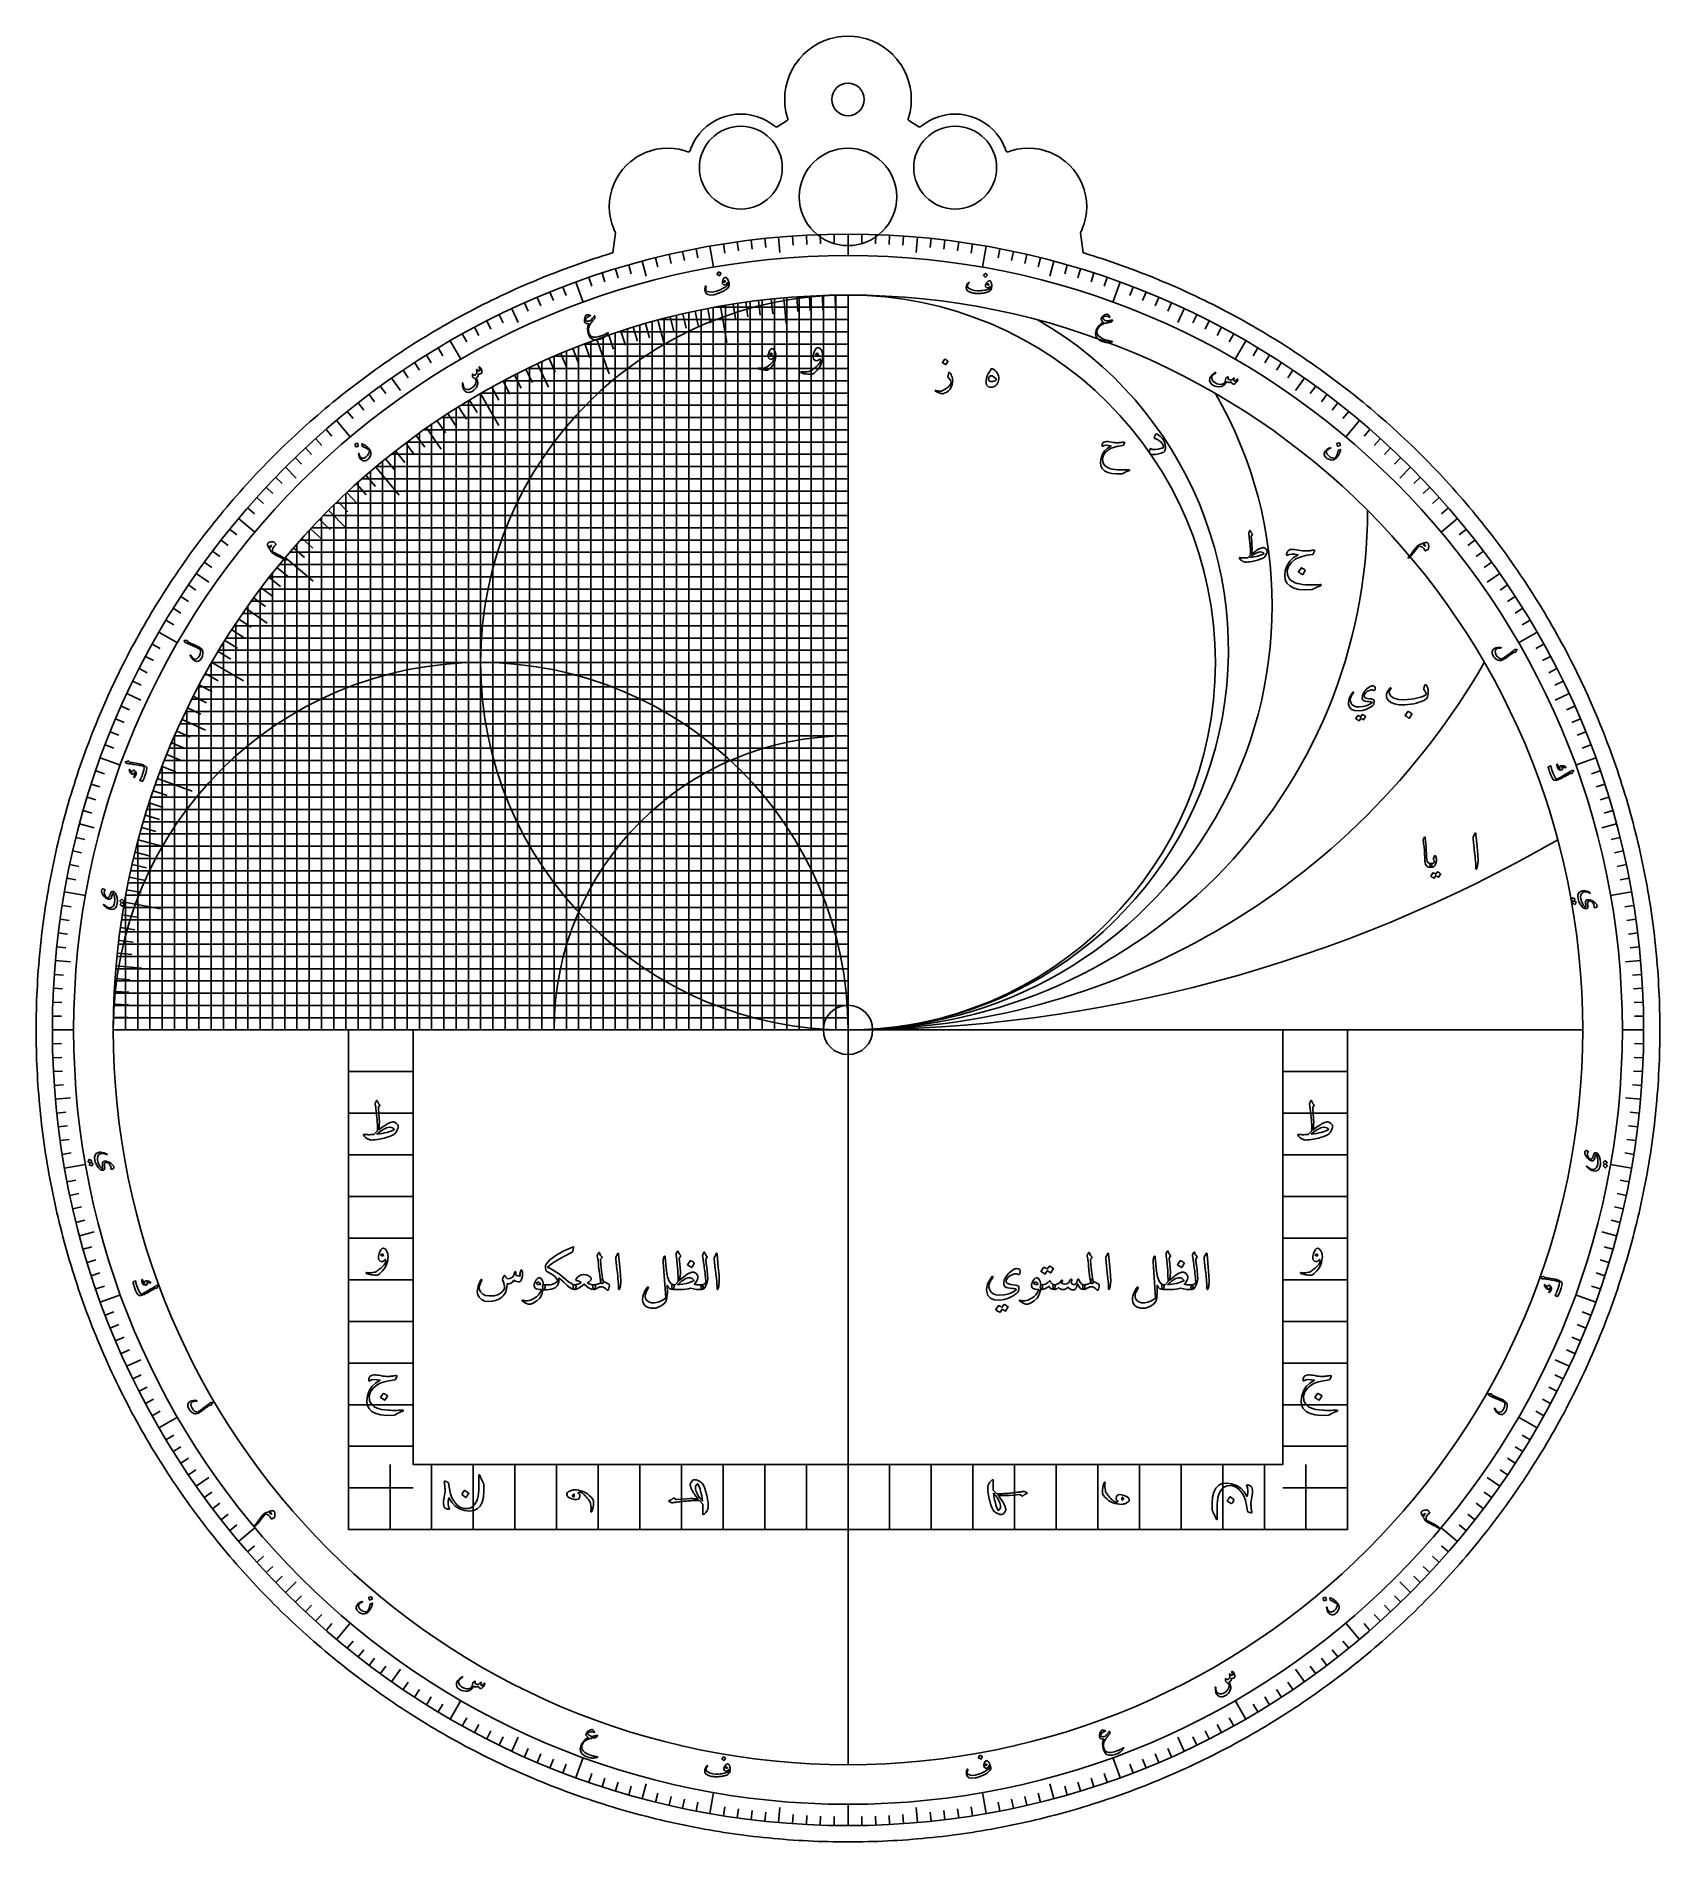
# Model space of a CAD drawing. Header units: millimetres. Extents: x -150 to 150, y -150 to 184.
import ezdxf

# ---------------------------------------------------------------- set-up
doc = ezdxf.new("R2010")
doc.units = ezdxf.units.MM
for name, color, linetype in [('CUT_INNER', 6, 'Continuous'), ('CUT_OUTER', 1, 'Continuous'), ('ENGRAVE', 7, 'Continuous'), ('ENGRAVE_FINE', 8, 'Continuous'), ('TEXT', 5, 'Continuous')]:
    doc.layers.add(name, color=color, linetype=linetype)

msp = doc.modelspace()

# ---------------------------------------------------------------- linework, layer by layer
at = {"layer": 'CUT_INNER'}
for centre, radius in [((0, 171.8909), 3), ((-19.8, 159.2909), 7.65), ((19.8, 159.2909), 7.65), ((0, 153.8909), 9), ((0, 0), 4.55)]:
    msp.add_circle(centre, radius, dxfattribs=at)
at = {"layer": 'CUT_OUTER'}
msp.add_lwpolyline([(149.9972, -0.9204), (149.9887, -1.8407), (149.9746, -2.761), (149.9548, -3.6812), (149.9294, -4.6012), (149.8984, -5.5211), (149.8617, -6.4407), (149.8193, -7.3602), (149.7713, -8.2793), (149.7177, -9.1981), (149.6585, -10.1166), (149.5936, -11.0347), (149.523, -11.9524), (149.4469, -12.8696), (149.3651, -13.7863), (149.2777, -14.7026), (149.1847, -15.6182), (149.086, -16.5333), (148.9818, -17.4478), (148.8719, -18.3616), (148.7565, -19.2747), (148.6354, -20.1871), (148.5087, -21.0987), (148.3765, -22.0096), (148.2386, -22.9196), (148.0952, -23.8287), (147.9462, -24.737), (147.7916, -25.6443), (147.6315, -26.5506), (147.4658, -27.456), (147.2946, -28.3603), (147.1178, -29.2635), (146.9355, -30.1657), (146.7476, -31.0667), (146.5542, -31.9665), (146.3553, -32.8652), (146.1509, -33.7626), (145.941, -34.6587), (145.7256, -35.5535), (145.5047, -36.447), (145.2783, -37.3391), (145.0465, -38.2298), (144.8092, -39.1191), (144.5664, -40.0069), (144.3182, -40.8932), (144.0646, -41.778), (143.8055, -42.6611), (143.5411, -43.5427), (143.2712, -44.4226), (142.9959, -45.3009), (142.7153, -46.1774), (142.4292, -47.0523), (142.1378, -47.9253), (141.8411, -48.7965), (141.539, -49.6659), (141.2316, -50.5335), (140.9189, -51.3991), (140.6009, -52.2628), (140.2775, -53.1245), (139.9489, -53.9843), (139.615, -54.8419), (139.2759, -55.6976), (138.9315, -56.5511), (138.5819, -57.4025), (138.2271, -58.2518), (137.8671, -59.0988), (137.5019, -59.9436), (137.1315, -60.7862), (136.7559, -61.6265), (136.3752, -62.4644), (135.9894, -63.3), (135.5984, -64.1333), (135.2023, -64.9641), (134.8012, -65.7924), (134.3949, -66.6183), (133.9836, -67.4417), (133.5673, -68.2625), (133.1459, -69.0808), (132.7196, -69.8965), (132.2882, -70.7095), (131.8518, -71.5199), (131.4105, -72.3276), (130.9642, -73.1325), (130.513, -73.9347), (130.0569, -74.7342), (129.5959, -75.5308), (129.13, -76.3245), (128.6593, -77.1154), (128.1837, -77.9034), (127.7033, -78.6885), (127.2181, -79.4705), (126.728, -80.2496), (126.2332, -81.0257), (125.7337, -81.7987), (125.2294, -82.5687), (124.7204, -83.3355), (124.2068, -84.0992), (123.6884, -84.8598), (123.1654, -85.6171), (122.6377, -86.3712), (122.1054, -87.1221), (121.5686, -87.8697), (121.0271, -88.614), (120.4811, -89.3549), (119.9306, -90.0925), (119.3755, -90.8267), (118.816, -91.5574), (118.252, -92.2847), (117.6835, -93.0086), (117.1106, -93.7289), (116.5333, -94.4457), (115.9516, -95.159), (115.3655, -95.8687), (114.7751, -96.5747), (114.1804, -97.2772), (113.5813, -97.9759), (112.978, -98.671), (112.3705, -99.3624), (111.7587, -100.05), (111.1427, -100.7338), (110.5225, -101.4139), (109.8981, -102.0901), (109.2697, -102.7626), (108.6371, -103.4311), (108.0004, -104.0957), (107.3596, -104.7564), (106.7148, -105.4132), (106.066, -106.066), (105.4132, -106.7148), (104.7564, -107.3596), (104.0957, -108.0004), (103.4311, -108.6371), (102.7626, -109.2697), (102.0901, -109.8981), (101.4139, -110.5225), (100.7338, -111.1427), (100.05, -111.7587), (99.3624, -112.3705), (98.671, -112.978), (97.9759, -113.5813), (97.2772, -114.1804), (96.5747, -114.7751), (95.8687, -115.3655), (95.159, -115.9516), (94.4457, -116.5333), (93.7289, -117.1106), (93.0086, -117.6835), (92.2847, -118.252), (91.5574, -118.816), (90.8267, -119.3755), (90.0925, -119.9306), (89.3549, -120.4811), (88.614, -121.0271), (87.8697, -121.5686), (87.1221, -122.1054), (86.3712, -122.6377), (85.6171, -123.1654), (84.8598, -123.6884), (84.0992, -124.2068), (83.3355, -124.7204), (82.5687, -125.2294), (81.7987, -125.7337), (81.0257, -126.2332), (80.2496, -126.728), (79.4705, -127.2181), (78.6885, -127.7033), (77.9034, -128.1837), (77.1154, -128.6593), (76.3245, -129.13), (75.5308, -129.5959), (74.7342, -130.0569), (73.9347, -130.513), (73.1325, -130.9642), (72.3276, -131.4105), (71.5199, -131.8518), (70.7095, -132.2882), (69.8965, -132.7196), (69.0808, -133.1459), (68.2625, -133.5673), (67.4417, -133.9836), (66.6183, -134.3949), (65.7924, -134.8012), (64.9641, -135.2023), (64.1333, -135.5984), (63.3, -135.9894), (62.4644, -136.3752), (61.6265, -136.7559), (60.7862, -137.1315), (59.9436, -137.5019), (59.0988, -137.8671), (58.2518, -138.2271), (57.4025, -138.5819), (56.5511, -138.9315), (55.6976, -139.2759), (54.8419, -139.615), (53.9843, -139.9489), (53.1245, -140.2775), (52.2628, -140.6009), (51.3991, -140.9189), (50.5335, -141.2316), (49.6659, -141.539), (48.7965, -141.8411), (47.9253, -142.1378), (47.0523, -142.4292), (46.1774, -142.7153), (45.3009, -142.9959), (44.4226, -143.2712), (43.5427, -143.5411), (42.6611, -143.8055), (41.778, -144.0646), (40.8932, -144.3182), (40.0069, -144.5664), (39.1191, -144.8092), (38.2298, -145.0465), (37.3391, -145.2783), (36.447, -145.5047), (35.5535, -145.7256), (34.6587, -145.941), (33.7626, -146.1509), (32.8652, -146.3553), (31.9665, -146.5542), (31.0667, -146.7476), (30.1657, -146.9355), (29.2635, -147.1178), (28.3603, -147.2946), (27.456, -147.4658), (26.5506, -147.6315), (25.6443, -147.7916), (24.737, -147.9462), (23.8287, -148.0952), (22.9196, -148.2386), (22.0096, -148.3765), (21.0987, -148.5087), (20.1871, -148.6354), (19.2747, -148.7565), (18.3616, -148.8719), (17.4478, -148.9818), (16.5333, -149.086), (15.6182, -149.1847), (14.7026, -149.2777), (13.7863, -149.3651), (12.8696, -149.4469), (11.9524, -149.523), (11.0347, -149.5936), (10.1166, -149.6585), (9.1981, -149.7177), (8.2793, -149.7713), (7.3602, -149.8193), (6.4407, -149.8617), (5.5211, -149.8984), (4.6012, -149.9294), (3.6812, -149.9548), (2.761, -149.9746), (1.8407, -149.9887), (0.9204, -149.9972), (0, -150), (-0.9204, -149.9972), (-1.8407, -149.9887), (-2.761, -149.9746), (-3.6812, -149.9548), (-4.6012, -149.9294), (-5.5211, -149.8984), (-6.4407, -149.8617), (-7.3602, -149.8193), (-8.2793, -149.7713), (-9.1981, -149.7177), (-10.1166, -149.6585), (-11.0347, -149.5936), (-11.9524, -149.523), (-12.8696, -149.4469), (-13.7863, -149.3651), (-14.7026, -149.2777), (-15.6182, -149.1847), (-16.5333, -149.086), (-17.4478, -148.9818), (-18.3616, -148.8719), (-19.2747, -148.7565), (-20.1871, -148.6354), (-21.0987, -148.5087), (-22.0096, -148.3765), (-22.9196, -148.2386), (-23.8287, -148.0952), (-24.737, -147.9462), (-25.6443, -147.7916), (-26.5506, -147.6315), (-27.456, -147.4658), (-28.3603, -147.2946), (-29.2635, -147.1178), (-30.1657, -146.9355), (-31.0667, -146.7476), (-31.9665, -146.5542), (-32.8652, -146.3553), (-33.7626, -146.1509), (-34.6587, -145.941), (-35.5535, -145.7256), (-36.447, -145.5047), (-37.3391, -145.2783), (-38.2298, -145.0465), (-39.1191, -144.8092), (-40.0069, -144.5664), (-40.8932, -144.3182), (-41.778, -144.0646), (-42.6611, -143.8055), (-43.5427, -143.5411), (-44.4226, -143.2712), (-45.3009, -142.9959), (-46.1774, -142.7153), (-47.0523, -142.4292), (-47.9253, -142.1378), (-48.7965, -141.8411), (-49.6659, -141.539), (-50.5335, -141.2316), (-51.3991, -140.9189), (-52.2628, -140.6009), (-53.1245, -140.2775), (-53.9843, -139.9489), (-54.8419, -139.615), (-55.6976, -139.2759), (-56.5511, -138.9315), (-57.4025, -138.5819), (-58.2518, -138.2271), (-59.0988, -137.8671), (-59.9436, -137.5019), (-60.7862, -137.1315), (-61.6265, -136.7559), (-62.4644, -136.3752), (-63.3, -135.9894), (-64.1333, -135.5984), (-64.9641, -135.2023), (-65.7924, -134.8012), (-66.6183, -134.3949), (-67.4417, -133.9836), (-68.2625, -133.5673), (-69.0808, -133.1459), (-69.8965, -132.7196), (-70.7095, -132.2882), (-71.5199, -131.8518), (-72.3276, -131.4105), (-73.1325, -130.9642), (-73.9347, -130.513), (-74.7342, -130.0569), (-75.5308, -129.5959), (-76.3245, -129.13), (-77.1154, -128.6593), (-77.9034, -128.1837), (-78.6885, -127.7033), (-79.4705, -127.2181), (-80.2496, -126.728), (-81.0257, -126.2332), (-81.7987, -125.7337), (-82.5687, -125.2294), (-83.3355, -124.7204), (-84.0992, -124.2068), (-84.8598, -123.6884), (-85.6171, -123.1654), (-86.3712, -122.6377), (-87.1221, -122.1054), (-87.8697, -121.5686), (-88.614, -121.0271), (-89.3549, -120.4811), (-90.0925, -119.9306), (-90.8267, -119.3755), (-91.5574, -118.816), (-92.2847, -118.252), (-93.0086, -117.6835), (-93.7289, -117.1106), (-94.4457, -116.5333), (-95.159, -115.9516), (-95.8687, -115.3655), (-96.5747, -114.7751), (-97.2772, -114.1804), (-97.9759, -113.5813), (-98.671, -112.978), (-99.3624, -112.3705), (-100.05, -111.7587), (-100.7338, -111.1427), (-101.4139, -110.5225), (-102.0901, -109.8981), (-102.7626, -109.2697), (-103.4311, -108.6371), (-104.0957, -108.0004), (-104.7564, -107.3596), (-105.4132, -106.7148), (-106.066, -106.066), (-106.7148, -105.4132), (-107.3596, -104.7564), (-108.0004, -104.0957), (-108.6371, -103.4311), (-109.2697, -102.7626), (-109.8981, -102.0901), (-110.5225, -101.4139), (-111.1427, -100.7338), (-111.7587, -100.05), (-112.3705, -99.3624), (-112.978, -98.671), (-113.5813, -97.9759), (-114.1804, -97.2772), (-114.7751, -96.5747), (-115.3655, -95.8687), (-115.9516, -95.159), (-116.5333, -94.4457), (-117.1106, -93.7289), (-117.6835, -93.0086), (-118.252, -92.2847), (-118.816, -91.5574), (-119.3755, -90.8267), (-119.9306, -90.0925), (-120.4811, -89.3549), (-121.0271, -88.614), (-121.5686, -87.8697), (-122.1054, -87.1221), (-122.6377, -86.3712), (-123.1654, -85.6171), (-123.6884, -84.8598), (-124.2068, -84.0992), (-124.7204, -83.3355), (-125.2294, -82.5687), (-125.7337, -81.7987), (-126.2332, -81.0257), (-126.728, -80.2496), (-127.2181, -79.4705), (-127.7033, -78.6885), (-128.1837, -77.9034), (-128.6593, -77.1154), (-129.13, -76.3245), (-129.5959, -75.5308), (-130.0569, -74.7342), (-130.513, -73.9347), (-130.9642, -73.1325), (-131.4105, -72.3276), (-131.8518, -71.5199), (-132.2882, -70.7095), (-132.7196, -69.8965), (-133.1459, -69.0808), (-133.5673, -68.2625), (-133.9836, -67.4417), (-134.3949, -66.6183), (-134.8012, -65.7924), (-135.2023, -64.9641), (-135.5984, -64.1333), (-135.9894, -63.3), (-136.3752, -62.4644), (-136.7559, -61.6265), (-137.1315, -60.7862), (-137.5019, -59.9436), (-137.8671, -59.0988), (-138.2271, -58.2518), (-138.5819, -57.4025), (-138.9315, -56.5511), (-139.2759, -55.6976), (-139.615, -54.8419), (-139.9489, -53.9843), (-140.2775, -53.1245), (-140.6009, -52.2628), (-140.9189, -51.3991), (-141.2316, -50.5335), (-141.539, -49.6659), (-141.8411, -48.7965), (-142.1378, -47.9253), (-142.4292, -47.0523), (-142.7153, -46.1774), (-142.9959, -45.3009), (-143.2712, -44.4226), (-143.5411, -43.5427), (-143.8055, -42.6611), (-144.0646, -41.778), (-144.3182, -40.8932), (-144.5664, -40.0069), (-144.8092, -39.1191), (-145.0465, -38.2298), (-145.2783, -37.3391), (-145.5047, -36.447), (-145.7256, -35.5535), (-145.941, -34.6587), (-146.1509, -33.7626), (-146.3553, -32.8652), (-146.5542, -31.9665), (-146.7476, -31.0667), (-146.9355, -30.1657), (-147.1178, -29.2635), (-147.2946, -28.3603), (-147.4658, -27.456), (-147.6315, -26.5506), (-147.7916, -25.6443), (-147.9462, -24.737), (-148.0952, -23.8287), (-148.2386, -22.9196), (-148.3765, -22.0096), (-148.5087, -21.0987), (-148.6354, -20.1871), (-148.7565, -19.2747), (-148.8719, -18.3616), (-148.9818, -17.4478), (-149.086, -16.5333), (-149.1847, -15.6182), (-149.2777, -14.7026), (-149.3651, -13.7863), (-149.4469, -12.8696), (-149.523, -11.9524), (-149.5936, -11.0347), (-149.6585, -10.1166), (-149.7177, -9.1981), (-149.7713, -8.2793), (-149.8193, -7.3602), (-149.8617, -6.4407), (-149.8984, -5.5211), (-149.9294, -4.6012), (-149.9548, -3.6812), (-149.9746, -2.761), (-149.9887, -1.8407), (-149.9972, -0.9204), (-150, 0), (-149.9972, 0.9204), (-149.9887, 1.8407), (-149.9746, 2.761), (-149.9548, 3.6812), (-149.9294, 4.6012), (-149.8984, 5.5211), (-149.8617, 6.4407), (-149.8193, 7.3602), (-149.7713, 8.2793), (-149.7177, 9.1981), (-149.6585, 10.1166), (-149.5936, 11.0347), (-149.523, 11.9524), (-149.4469, 12.8696), (-149.3651, 13.7863), (-149.2777, 14.7026), (-149.1847, 15.6182), (-149.086, 16.5333), (-148.9818, 17.4478), (-148.8719, 18.3616), (-148.7565, 19.2747), (-148.6354, 20.1871), (-148.5087, 21.0987), (-148.3765, 22.0096), (-148.2386, 22.9196), (-148.0952, 23.8287), (-147.9462, 24.737), (-147.7916, 25.6443), (-147.6315, 26.5506), (-147.4658, 27.456), (-147.2946, 28.3603), (-147.1178, 29.2635), (-146.9355, 30.1657), (-146.7476, 31.0667), (-146.5542, 31.9665), (-146.3553, 32.8652), (-146.1509, 33.7626), (-145.941, 34.6587), (-145.7256, 35.5535), (-145.5047, 36.447), (-145.2783, 37.3391), (-145.0465, 38.2298), (-144.8092, 39.1191), (-144.5664, 40.0069), (-144.3182, 40.8932), (-144.0646, 41.778), (-143.8055, 42.6611), (-143.5411, 43.5427), (-143.2712, 44.4226), (-142.9959, 45.3009), (-142.7153, 46.1774), (-142.4292, 47.0523), (-142.1378, 47.9253), (-141.8411, 48.7965), (-141.539, 49.6659), (-141.2316, 50.5335), (-140.9189, 51.3991), (-140.6009, 52.2628), (-140.2775, 53.1245), (-139.9489, 53.9843), (-139.615, 54.8419), (-139.2759, 55.6976), (-138.9315, 56.5511), (-138.5819, 57.4025), (-138.2271, 58.2518), (-137.8671, 59.0988), (-137.5019, 59.9436), (-137.1315, 60.7862), (-136.7559, 61.6265), (-136.3752, 62.4644), (-135.9894, 63.3), (-135.5984, 64.1333), (-135.2023, 64.9641), (-134.8012, 65.7924), (-134.3949, 66.6183), (-133.9836, 67.4417), (-133.5673, 68.2625), (-133.1459, 69.0808), (-132.7196, 69.8965), (-132.2882, 70.7095), (-131.8518, 71.5199), (-131.4105, 72.3276), (-130.9642, 73.1325), (-130.513, 73.9347), (-130.0569, 74.7342), (-129.5959, 75.5308), (-129.13, 76.3245), (-128.6593, 77.1154), (-128.1837, 77.9034), (-127.7033, 78.6885), (-127.2181, 79.4705), (-126.728, 80.2496), (-126.2332, 81.0257), (-125.7337, 81.7987), (-125.2294, 82.5687), (-124.7204, 83.3355), (-124.2068, 84.0992), (-123.6884, 84.8598), (-123.1654, 85.6171), (-122.6377, 86.3712), (-122.1054, 87.1221), (-121.5686, 87.8697), (-121.0271, 88.614), (-120.4811, 89.3549), (-119.9306, 90.0925), (-119.3755, 90.8267), (-118.816, 91.5574), (-118.252, 92.2847), (-117.6835, 93.0086), (-117.1106, 93.7289), (-116.5333, 94.4457), (-115.9516, 95.159), (-115.3655, 95.8687), (-114.7751, 96.5747), (-114.1804, 97.2772), (-113.5813, 97.9759), (-112.978, 98.671), (-112.3705, 99.3624), (-111.7587, 100.05), (-111.1427, 100.7338), (-110.5225, 101.4139), (-109.8981, 102.0901), (-109.2697, 102.7626), (-108.6371, 103.4311), (-108.0004, 104.0957), (-107.3596, 104.7564), (-106.7148, 105.4132), (-106.066, 106.066), (-105.4132, 106.7148), (-104.7564, 107.3596), (-104.0957, 108.0004), (-103.4311, 108.6371), (-102.7626, 109.2697), (-102.0901, 109.8981), (-101.4139, 110.5225), (-100.7338, 111.1427), (-100.05, 111.7587), (-99.3624, 112.3705), (-98.671, 112.978), (-97.9759, 113.5813), (-97.2772, 114.1804), (-96.5747, 114.7751), (-95.8687, 115.3655), (-95.159, 115.9516), (-94.4457, 116.5333), (-93.7289, 117.1106), (-93.0086, 117.6835), (-92.2847, 118.252), (-91.5574, 118.816), (-90.8267, 119.3755), (-90.0925, 119.9306), (-89.3549, 120.4811), (-88.614, 121.0271), (-87.8697, 121.5686), (-87.1221, 122.1054), (-86.3712, 122.6377), (-85.6171, 123.1654), (-84.8598, 123.6884), (-84.0992, 124.2068), (-83.3355, 124.7204), (-82.5687, 125.2294), (-81.7987, 125.7337), (-81.0257, 126.2332), (-80.2496, 126.728), (-79.4705, 127.2181), (-78.6885, 127.7033), (-77.9034, 128.1837), (-77.1154, 128.6593), (-76.3245, 129.13), (-75.5308, 129.5959), (-74.7342, 130.0569), (-73.9347, 130.513), (-73.1325, 130.9642), (-72.3276, 131.4105), (-71.5199, 131.8518), (-70.7095, 132.2882), (-69.8965, 132.7196), (-69.0808, 133.1459), (-68.2625, 133.5673), (-67.4417, 133.9836), (-66.6183, 134.3949), (-65.7924, 134.8012), (-64.9641, 135.2023), (-64.1333, 135.5984), (-63.3, 135.9894), (-62.4644, 136.3752), (-61.6265, 136.7559), (-60.7862, 137.1315), (-59.9436, 137.5019), (-59.0988, 137.8671), (-58.2518, 138.2271), (-57.4025, 138.5819), (-56.5511, 138.9315), (-55.6976, 139.2759), (-54.8419, 139.615), (-53.9843, 139.9489), (-53.1245, 140.2775), (-52.2628, 140.6009), (-51.3991, 140.9189), (-50.5335, 141.2316), (-49.6659, 141.539), (-48.7965, 141.8411), (-47.9253, 142.1378), (-47.0523, 142.4292), (-46.1774, 142.7153), (-45.3009, 142.9959), (-44.4226, 143.2712), (-43.5427, 143.5411), (-43.4399, 143.5719), (-42.9832, 147.2253), (-42.981, 147.2535), (-42.9815, 147.2818), (-42.9846, 147.3099), (-42.9904, 147.3376), (-42.9988, 147.3647), (-43.0097, 147.3908), (-43.2748, 147.9512), (-43.2804, 147.9648), (-43.6325, 148.9489), (-43.6367, 148.9629), (-43.8907, 149.9768), (-43.8936, 149.9912), (-44.0469, 151.025), (-44.0484, 151.0397), (-44.0996, 152.0835), (-44.0996, 152.0982), (-44.0484, 153.1421), (-44.0469, 153.1568), (-43.8936, 154.1906), (-43.8907, 154.205), (-43.6367, 155.2188), (-43.6325, 155.2329), (-43.2804, 156.2169), (-43.2748, 156.2305), (-42.8279, 157.1753), (-42.821, 157.1883), (-42.2837, 158.0847), (-42.2755, 158.097), (-41.6529, 158.9364), (-41.6436, 158.9478), (-40.9417, 159.7222), (-40.9313, 159.7326), (-40.1569, 160.4344), (-40.1455, 160.4438), (-39.3061, 161.0664), (-39.2938, 161.0745), (-38.3974, 161.6118), (-38.3844, 161.6188), (-37.4396, 162.0656), (-37.426, 162.0713), (-36.442, 162.4234), (-36.4279, 162.4276), (-35.4141, 162.6816), (-35.3997, 162.6844), (-34.3659, 162.8378), (-34.3512, 162.8392), (-33.3074, 162.8905), (-33.2926, 162.8905), (-32.2488, 162.8392), (-32.2341, 162.8378), (-31.2003, 162.6844), (-31.1859, 162.6816), (-30.1721, 162.4276), (-30.158, 162.4234), (-29.5745, 162.2146), (-29.5463, 162.206), (-29.5174, 162.2003), (-29.4881, 162.1974), (-29.4587, 162.1974), (-29.4294, 162.2003), (-29.4005, 162.206), (-29.3724, 162.2146), (-29.3452, 162.2258), (-29.3192, 162.2397), (-29.2947, 162.2561), (-29.272, 162.2748), (-29.2511, 162.2956), (-29.2325, 162.3183), (-29.2161, 162.3428), (-29.2022, 162.3688), (-29.191, 162.396), (-28.9489, 163.0725), (-28.9433, 163.0861), (-28.5342, 163.9511), (-28.5272, 163.964), (-28.0353, 164.7847), (-28.0272, 164.7969), (-27.4572, 165.5655), (-27.4479, 165.5768), (-26.8053, 166.2858), (-26.7949, 166.2962), (-26.086, 166.9387), (-26.0746, 166.9481), (-25.3061, 167.518), (-25.2938, 167.5262), (-24.4731, 168.0181), (-24.4602, 168.025), (-23.5952, 168.4341), (-23.5816, 168.4398), (-22.6808, 168.7621), (-22.6667, 168.7664), (-21.7385, 168.9989), (-21.7241, 169.0017), (-20.7777, 169.1421), (-20.763, 169.1436), (-19.8074, 169.1905), (-19.7926, 169.1905), (-18.837, 169.1436), (-18.8223, 169.1421), (-17.8759, 169.0017), (-17.8615, 168.9989), (-16.9333, 168.7664), (-16.9192, 168.7621), (-16.0184, 168.4398), (-16.0048, 168.4341), (-15.1398, 168.025), (-15.1269, 168.0181), (-14.3062, 167.5262), (-14.2939, 167.518), (-13.5254, 166.9481), (-13.514, 166.9387), (-13.4616, 166.8912), (-13.4385, 166.8723), (-13.4137, 166.8558), (-13.3873, 166.8418), (-13.3597, 166.8305), (-13.3311, 166.822), (-13.3019, 166.8164), (-13.2722, 166.8137), (-13.2423, 166.814), (-13.2127, 166.8172), (-13.1835, 166.8234), (-13.1551, 166.8325), (-13.1277, 166.8443), (-13.1016, 166.8588), (-11.27, 167.9985), (-11.246, 168.015), (-11.2238, 168.0338), (-11.2036, 168.0546), (-11.1854, 168.0773), (-11.1695, 168.1017), (-11.1561, 168.1275), (-11.1452, 168.1545), (-11.1369, 168.1824), (-11.1315, 168.2109), (-11.1288, 168.2399), (-11.1289, 168.269), (-11.1318, 168.2979), (-11.1375, 168.3264), (-11.146, 168.3542), (-11.1937, 168.4876), (-11.198, 168.5017), (-11.4734, 169.6012), (-11.4763, 169.6156), (-11.6426, 170.7368), (-11.644, 170.7514), (-11.6996, 171.8835), (-11.6996, 171.8982), (-11.644, 173.0303), (-11.6426, 173.045), (-11.4763, 174.1662), (-11.4734, 174.1806), (-11.198, 175.2801), (-11.1937, 175.2941), (-10.8119, 176.3613), (-10.8062, 176.3749), (-10.3216, 177.3996), (-10.3147, 177.4125), (-9.732, 178.3847), (-9.7238, 178.397), (-9.0486, 179.3074), (-9.0393, 179.3187), (-8.2781, 180.1586), (-8.2677, 180.169), (-7.4279, 180.9302), (-7.4165, 180.9395), (-6.5061, 181.6147), (-6.4939, 181.6229), (-5.5217, 182.2056), (-5.5087, 182.2125), (-4.4841, 182.6971), (-4.4705, 182.7028), (-3.4033, 183.0846), (-3.3892, 183.0889), (-2.2897, 183.3643), (-2.2753, 183.3671), (-1.1541, 183.5335), (-1.1394, 183.5349), (-0.0074, 183.5905), (0.0074, 183.5905), (1.1394, 183.5349), (1.1541, 183.5335), (2.2753, 183.3671), (2.2897, 183.3643), (3.3892, 183.0889), (3.4033, 183.0846), (4.4705, 182.7028), (4.4841, 182.6971), (5.5087, 182.2125), (5.5217, 182.2056), (6.4939, 181.6229), (6.5061, 181.6147), (7.4165, 180.9395), (7.4279, 180.9302), (8.2677, 180.169), (8.2781, 180.1586), (9.0393, 179.3187), (9.0486, 179.3074), (9.7238, 178.397), (9.732, 178.3847), (10.3147, 177.4125), (10.3216, 177.3996), (10.8062, 176.3749), (10.8119, 176.3613), (11.1937, 175.2941), (11.198, 175.2801), (11.4734, 174.1806), (11.4763, 174.1662), (11.6426, 173.045), (11.644, 173.0303), (11.6996, 171.8982), (11.6996, 171.8835), (11.644, 170.7514), (11.6426, 170.7368), (11.4763, 169.6156), (11.4734, 169.6012), (11.198, 168.5017), (11.1937, 168.4876), (11.146, 168.3542), (11.1375, 168.3264), (11.1318, 168.2979), (11.1289, 168.269), (11.1288, 168.2399), (11.1315, 168.2109), (11.1369, 168.1824), (11.1452, 168.1545), (11.1561, 168.1275), (11.1695, 168.1017), (11.1854, 168.0773), (11.2036, 168.0546), (11.2238, 168.0338), (11.246, 168.015), (11.27, 167.9985), (13.1016, 166.8588), (13.1277, 166.8443), (13.1551, 166.8325), (13.1835, 166.8234), (13.2127, 166.8172), (13.2423, 166.814), (13.2722, 166.8137), (13.3019, 166.8164), (13.3311, 166.822), (13.3597, 166.8305), (13.3873, 166.8418), (13.4137, 166.8558), (13.4385, 166.8723), (13.4616, 166.8912), (13.514, 166.9387), (13.5254, 166.9481), (14.2939, 167.518), (14.3062, 167.5262), (15.1269, 168.0181), (15.1398, 168.025), (16.0048, 168.4341), (16.0184, 168.4398), (16.9192, 168.7621), (16.9333, 168.7664), (17.8615, 168.9989), (17.8759, 169.0017), (18.8223, 169.1421), (18.837, 169.1436), (19.7926, 169.1905), (19.8074, 169.1905), (20.763, 169.1436), (20.7777, 169.1421), (21.7241, 169.0017), (21.7385, 168.9989), (22.6667, 168.7664), (22.6808, 168.7621), (23.5816, 168.4398), (23.5952, 168.4341), (24.4602, 168.025), (24.4731, 168.0181), (25.2938, 167.5262), (25.3061, 167.518), (26.0746, 166.9481), (26.086, 166.9387), (26.7949, 166.2962), (26.8053, 166.2858), (27.4479, 165.5768), (27.4572, 165.5655), (28.0272, 164.7969), (28.0353, 164.7847), (28.5272, 163.964), (28.5342, 163.9511), (28.9433, 163.0861), (28.9489, 163.0725), (29.191, 162.396), (29.2022, 162.3688), (29.2161, 162.3428), (29.2325, 162.3183), (29.2511, 162.2956), (29.272, 162.2748), (29.2947, 162.2561), (29.3192, 162.2397), (29.3452, 162.2258), (29.3724, 162.2146), (29.4005, 162.206), (29.4294, 162.2003), (29.4587, 162.1974), (29.4881, 162.1974), (29.5174, 162.2003), (29.5463, 162.206), (29.5745, 162.2146), (30.158, 162.4234), (30.1721, 162.4276), (31.1859, 162.6816), (31.2003, 162.6844), (32.2341, 162.8378), (32.2488, 162.8392), (33.2926, 162.8905), (33.3074, 162.8905), (34.3512, 162.8392), (34.3659, 162.8378), (35.3997, 162.6844), (35.4141, 162.6816), (36.4279, 162.4276), (36.442, 162.4234), (37.426, 162.0713), (37.4396, 162.0656), (38.3844, 161.6188), (38.3974, 161.6118), (39.2938, 161.0745), (39.3061, 161.0664), (40.1455, 160.4438), (40.1569, 160.4344), (40.9313, 159.7326), (40.9417, 159.7222), (41.6436, 158.9478), (41.6529, 158.9364), (42.2755, 158.097), (42.2837, 158.0847), (42.821, 157.1883), (42.8279, 157.1753), (43.2748, 156.2305), (43.2804, 156.2169), (43.6325, 155.2329), (43.6367, 155.2188), (43.8907, 154.205), (43.8936, 154.1906), (44.0469, 153.1568), (44.0484, 153.1421), (44.0996, 152.0982), (44.0996, 152.0835), (44.0484, 151.0397), (44.0469, 151.025), (43.8936, 149.9912), (43.8907, 149.9768), (43.6367, 148.9629), (43.6325, 148.9489), (43.2804, 147.9648), (43.2748, 147.9512), (43.0097, 147.3908), (42.9988, 147.3647), (42.9904, 147.3376), (42.9846, 147.3099), (42.9815, 147.2818), (42.981, 147.2535), (42.9832, 147.2253), (43.4399, 143.5719), (43.5427, 143.5411), (44.4226, 143.2712), (45.3009, 142.9959), (46.1774, 142.7153), (47.0523, 142.4292), (47.9253, 142.1378), (48.7965, 141.8411), (49.6659, 141.539), (50.5335, 141.2316), (51.3991, 140.9189), (52.2628, 140.6009), (53.1245, 140.2775), (53.9843, 139.9489), (54.8419, 139.615), (55.6976, 139.2759), (56.5511, 138.9315), (57.4025, 138.5819), (58.2518, 138.2271), (59.0988, 137.8671), (59.9436, 137.5019), (60.7862, 137.1315), (61.6265, 136.7559), (62.4644, 136.3752), (63.3, 135.9894), (64.1333, 135.5984), (64.9641, 135.2023), (65.7924, 134.8012), (66.6183, 134.3949), (67.4417, 133.9836), (68.2625, 133.5673), (69.0808, 133.1459), (69.8965, 132.7196), (70.7095, 132.2882), (71.5199, 131.8518), (72.3276, 131.4105), (73.1325, 130.9642), (73.9347, 130.513), (74.7342, 130.0569), (75.5308, 129.5959), (76.3245, 129.13), (77.1154, 128.6593), (77.9034, 128.1837), (78.6885, 127.7033), (79.4705, 127.2181), (80.2496, 126.728), (81.0257, 126.2332), (81.7987, 125.7337), (82.5687, 125.2294), (83.3355, 124.7204), (84.0992, 124.2068), (84.8598, 123.6884), (85.6171, 123.1654), (86.3712, 122.6377), (87.1221, 122.1054), (87.8697, 121.5686), (88.614, 121.0271), (89.3549, 120.4811), (90.0925, 119.9306), (90.8267, 119.3755), (91.5574, 118.816), (92.2847, 118.252), (93.0086, 117.6835), (93.7289, 117.1106), (94.4457, 116.5333), (95.159, 115.9516), (95.8687, 115.3655), (96.5747, 114.7751), (97.2772, 114.1804), (97.9759, 113.5813), (98.671, 112.978), (99.3624, 112.3705), (100.05, 111.7587), (100.7338, 111.1427), (101.4139, 110.5225), (102.0901, 109.8981), (102.7626, 109.2697), (103.4311, 108.6371), (104.0957, 108.0004), (104.7564, 107.3596), (105.4132, 106.7148), (106.066, 106.066), (106.7148, 105.4132), (107.3596, 104.7564), (108.0004, 104.0957), (108.6371, 103.4311), (109.2697, 102.7626), (109.8981, 102.0901), (110.5225, 101.4139), (111.1427, 100.7338), (111.7587, 100.05), (112.3705, 99.3624), (112.978, 98.671), (113.5813, 97.9759), (114.1804, 97.2772), (114.7751, 96.5747), (115.3655, 95.8687), (115.9516, 95.159), (116.5333, 94.4457), (117.1106, 93.7289), (117.6835, 93.0086), (118.252, 92.2847), (118.816, 91.5574), (119.3755, 90.8267), (119.9306, 90.0925), (120.4811, 89.3549), (121.0271, 88.614), (121.5686, 87.8697), (122.1054, 87.1221), (122.6377, 86.3712), (123.1654, 85.6171), (123.6884, 84.8598), (124.2068, 84.0992), (124.7204, 83.3355), (125.2294, 82.5687), (125.7337, 81.7987), (126.2332, 81.0257), (126.728, 80.2496), (127.2181, 79.4705), (127.7033, 78.6885), (128.1837, 77.9034), (128.6593, 77.1154), (129.13, 76.3245), (129.5959, 75.5308), (130.0569, 74.7342), (130.513, 73.9347), (130.9642, 73.1325), (131.4105, 72.3276), (131.8518, 71.5199), (132.2882, 70.7095), (132.7196, 69.8965), (133.1459, 69.0808), (133.5673, 68.2625), (133.9836, 67.4417), (134.3949, 66.6183), (134.8012, 65.7924), (135.2023, 64.9641), (135.5984, 64.1333), (135.9894, 63.3), (136.3752, 62.4644), (136.7559, 61.6265), (137.1315, 60.7862), (137.5019, 59.9436), (137.8671, 59.0988), (138.2271, 58.2518), (138.5819, 57.4025), (138.9315, 56.5511), (139.2759, 55.6976), (139.615, 54.8419), (139.9489, 53.9843), (140.2775, 53.1245), (140.6009, 52.2628), (140.9189, 51.3991), (141.2316, 50.5335), (141.539, 49.6659), (141.8411, 48.7965), (142.1378, 47.9253), (142.4292, 47.0523), (142.7153, 46.1774), (142.9959, 45.3009), (143.2712, 44.4226), (143.5411, 43.5427), (143.8055, 42.6611), (144.0646, 41.778), (144.3182, 40.8932), (144.5664, 40.0069), (144.8092, 39.1191), (145.0465, 38.2298), (145.2783, 37.3391), (145.5047, 36.447), (145.7256, 35.5535), (145.941, 34.6587), (146.1509, 33.7626), (146.3553, 32.8652), (146.5542, 31.9665), (146.7476, 31.0667), (146.9355, 30.1657), (147.1178, 29.2635), (147.2946, 28.3603), (147.4658, 27.456), (147.6315, 26.5506), (147.7916, 25.6443), (147.9462, 24.737), (148.0952, 23.8287), (148.2386, 22.9196), (148.3765, 22.0096), (148.5087, 21.0987), (148.6354, 20.1871), (148.7565, 19.2747), (148.8719, 18.3616), (148.9818, 17.4478), (149.086, 16.5333), (149.1847, 15.6182), (149.2777, 14.7026), (149.3651, 13.7863), (149.4469, 12.8696), (149.523, 11.9524), (149.5936, 11.0347), (149.6585, 10.1166), (149.7177, 9.1981), (149.7713, 8.2793), (149.8193, 7.3602), (149.8617, 6.4407), (149.8984, 5.5211), (149.9294, 4.6012), (149.9548, 3.6812), (149.9746, 2.761), (149.9887, 1.8407), (149.9972, 0.9204), (150, 0)], close=True, dxfattribs=at)
at = {"layer": 'ENGRAVE'}
for points in [[(0, 147), (0, 143.0625)], [(-25.5263, 144.7667), (-24.8425, 140.8891)], [(-12.8119, 146.4406), (-12.5668, 143.6388)], [(12.8119, 146.4406), (12.5668, 143.6388)], [(25.5263, 144.7667), (24.8425, 140.8891)], [(-38.0464, 141.9911), (-37.3185, 139.2744)], [(38.0464, 141.9911), (37.3185, 139.2744)], [(-50.277, 138.1348), (-48.9303, 134.4348)], [(50.277, 138.1348), (48.9303, 134.4348)], [(-23.5727, 133.6877), (-22.3941, 127.0033)], [(-22.625, 0), (-22.625, 133.8513)], [(-11.8314, 135.2334), (-11.4173, 130.5003)], [(-11.3125, 0), (-11.3125, 135.2778)], [(0, -135.75), (0, 135.75)], [(0, 0), (0, 135.75)], [(0, 135.75), (0, 128.9625)], [(0, 0), (0, 135.75)], [(-62.1249, 133.2272), (-60.9363, 130.6783)], [(-35.1347, 131.1244), (-33.905, 126.5351)], [(-33.9375, 0), (-33.9375, 131.4394)], [(62.1249, 133.2272), (60.9363, 130.6783)], [(-73.5, 127.3057), (-71.5312, 123.8958)], [(-46.4292, 127.5633), (-44.1078, 121.1851)], [(-45.25, 0), (-45.25, 127.9863)], [(73.5, 127.3057), (71.5313, 123.8958)], [(0, 124.4375), (-54.2528, 124.4375)], [(-84.3157, 120.4154), (-82.7026, 118.1115)], [(-57.3704, 123.0313), (-55.3625, 118.7252)], [(-56.5625, 0), (-56.5625, 123.4048)], [(84.3157, 120.4154), (82.7026, 118.1115)], [(-67.875, 0), (-67.875, 117.5629)], [(-67.875, 117.5629), (-64.4813, 111.6848)], [(-94.4898, 112.6085), (-91.9588, 109.5922)], [(-79.1875, 0), (-79.1875, 110.2606)], [(-77.863, 111.1999), (-75.1378, 107.3079)], [(0, 113.125), (-75.0386, 113.125)], [(94.4898, 112.6085), (91.9588, 109.5922)], [(-103.9447, 103.9447), (-101.956, 101.956)], [(-87.2584, 103.9905), (-82.8955, 98.791)], [(103.9447, 103.9447), (101.956, 101.956)], [(-90.5, 0), (-90.5, 101.1821)], [(0, 101.8125), (-89.7902, 101.8125)], [(-112.6085, 94.4898), (-109.5922, 91.9588)], [(-95.9897, 95.9897), (-92.6301, 92.6301)], [(112.6085, 94.4898), (109.5922, 91.9588)], [(0, 90.5), (-101.1821, 90.5)], [(-103.9905, 87.2584), (-98.791, 82.8955)], [(-101.8125, 0), (-101.8125, 89.7902)], [(-120.4154, 84.3157), (-118.1115, 82.7026)], [(120.4154, 84.3157), (118.1115, 82.7026)], [(-111.1999, 77.863), (-107.3079, 75.1378)], [(0, 79.1875), (-110.2606, 79.1875)], [(-127.3057, 73.5), (-123.8958, 71.5312)], [(-113.125, 0), (-113.125, 75.0386)], [(127.3057, 73.5), (123.8958, 71.5312)], [(0, 67.875), (-117.5629, 67.875)], [(-117.5629, 67.875), (-111.6848, 64.4812)], [(-133.2272, 62.1249), (-130.6783, 60.9363)], [(133.2272, 62.1249), (130.6783, 60.9363)], [(-123.0313, 57.3704), (-118.7252, 55.3625)], [(-124.4375, 0), (-124.4375, 54.2528)], [(0, 56.5625), (-123.4048, 56.5625)], [(-138.1348, 50.277), (-134.4348, 48.9303)], [(138.1348, 50.277), (134.4348, 48.9303)], [(0, 45.25), (-127.9863, 45.25)], [(-127.5633, 46.4292), (-121.1851, 44.1078)], [(-141.9911, 38.0464), (-139.2744, 37.3185)], [(141.9911, 38.0464), (139.2744, 37.3185)], [(0, 33.9375), (-131.4394, 33.9375)], [(-131.1244, 35.1347), (-126.5351, 33.905)], [(-144.7667, 25.5263), (-140.8891, 24.8425)], [(-133.6877, 23.5727), (-127.0033, 22.3941)], [(144.7667, 25.5263), (140.8891, 24.8425)], [(0, 22.625), (-133.8513, 22.625)], [(-146.4406, 12.8119), (-143.6388, 12.5668)], [(0, 11.3125), (-135.2778, 11.3125)], [(-135.2334, 11.8314), (-130.5003, 11.4173)], [(146.4406, 12.8119), (143.6388, 12.5668)], [(-147, 0), (-143.0625, 0)], [(-135.75, 0), (135.75, 0)], [(0, 0), (-135.75, 0)], [(-135.75, 0), (-128.9625, 0)], [(-92.31, 0), (-92.31, -92.31), (92.31, -92.31), (92.31, 0)], [(-92.31, 0), (-80.3097, 0)], [(-80.3097, 0), (-80.3097, -80.3097), (80.3097, -80.3097), (80.3097, 0)], [(0, 0), (0, -92.31)], [(0, 0), (135.75, 0)], [(92.31, 0), (80.3097, 0)], [(147, 0), (143.0625, 0)], [(-92.31, -7.6925), (-80.3097, -7.6925)], [(92.31, -7.6925), (80.3097, -7.6925)], [(-146.4406, -12.8119), (-143.6388, -12.5668)], [(146.4406, -12.8119), (143.6388, -12.5668)], [(-92.31, -15.385), (-80.3097, -15.385)], [(92.31, -15.385), (80.3097, -15.385)], [(-92.31, -23.0775), (-80.3097, -23.0775)], [(92.31, -23.0775), (80.3097, -23.0775)], [(-144.7667, -25.5263), (-140.8891, -24.8425)], [(144.7667, -25.5263), (140.8891, -24.8425)], [(-92.31, -30.77), (-80.3097, -30.77)], [(92.31, -30.77), (80.3097, -30.77)], [(-141.9911, -38.0464), (-139.2744, -37.3185)], [(-92.31, -38.4625), (-80.3097, -38.4625)], [(92.31, -38.4625), (80.3097, -38.4625)], [(141.9911, -38.0464), (139.2744, -37.3185)], [(-92.31, -46.155), (-80.3097, -46.155)], [(92.31, -46.155), (80.3097, -46.155)], [(-138.1348, -50.277), (-134.4348, -48.9303)], [(138.1348, -50.277), (134.4348, -48.9303)], [(-92.31, -53.8475), (-80.3097, -53.8475)], [(92.31, -53.8475), (80.3097, -53.8475)], [(-133.2272, -62.1249), (-130.6783, -60.9363)], [(-92.31, -61.54), (-80.3097, -61.54)], [(92.31, -61.54), (80.3097, -61.54)], [(133.2272, -62.1249), (130.6783, -60.9363)], [(-92.31, -69.2325), (-80.3097, -69.2325)], [(92.31, -69.2325), (80.3097, -69.2325)], [(-127.3057, -73.5), (-123.8958, -71.5313)], [(127.3057, -73.5), (123.8958, -71.5313)], [(-92.31, -76.925), (-80.3097, -76.925)], [(92.31, -76.925), (80.3097, -76.925)], [(-120.4154, -84.3157), (-118.1115, -82.7026)], [(-84.6175, -92.31), (-84.6175, -80.3097)], [(-76.925, -92.31), (-76.925, -80.3097)], [(-69.2325, -92.31), (-69.2325, -80.3097)], [(-61.54, -92.31), (-61.54, -80.3097)], [(-53.8475, -92.31), (-53.8475, -80.3097)], [(-46.155, -92.31), (-46.155, -80.3097)], [(-38.4625, -92.31), (-38.4625, -80.3097)], [(-30.77, -92.31), (-30.77, -80.3097)], [(-23.0775, -92.31), (-23.0775, -80.3097)], [(-15.385, -92.31), (-15.385, -80.3097)], [(-7.6925, -92.31), (-7.6925, -80.3097)], [(0, -92.31), (0, -80.3097)], [(0, -92.31), (0, -80.3097)], [(7.6925, -92.31), (7.6925, -80.3097)], [(15.385, -92.31), (15.385, -80.3097)], [(23.0775, -92.31), (23.0775, -80.3097)], [(30.77, -92.31), (30.77, -80.3097)], [(38.4625, -92.31), (38.4625, -80.3097)], [(46.155, -92.31), (46.155, -80.3097)], [(53.8475, -92.31), (53.8475, -80.3097)], [(61.54, -92.31), (61.54, -80.3097)], [(69.2325, -92.31), (69.2325, -80.3097)], [(76.925, -92.31), (76.925, -80.3097)], [(84.6175, -92.31), (84.6175, -80.3097)], [(120.4154, -84.3157), (118.1115, -82.7026)], [(-92.31, -84.6175), (-80.3097, -84.6175)], [(92.31, -84.6175), (80.3097, -84.6175)], [(-112.6085, -94.4898), (-109.5922, -91.9588)], [(112.6085, -94.4898), (109.5922, -91.9588)], [(-103.9447, -103.9447), (-101.956, -101.956)], [(103.9447, -103.9447), (101.956, -101.956)], [(-94.4898, -112.6085), (-91.9588, -109.5922)], [(94.4898, -112.6085), (91.9588, -109.5922)], [(-84.3157, -120.4154), (-82.7026, -118.1115)], [(84.3157, -120.4154), (82.7026, -118.1115)], [(-73.5, -127.3057), (-71.5313, -123.8958)], [(73.5, -127.3057), (71.5313, -123.8958)], [(-62.1249, -133.2272), (-60.9363, -130.6783)], [(62.1249, -133.2272), (60.9363, -130.6783)], [(-50.277, -138.1348), (-48.9303, -134.4348)], [(50.277, -138.1348), (48.9303, -134.4348)], [(-38.0464, -141.9911), (-37.3185, -139.2744)], [(38.0464, -141.9911), (37.3185, -139.2744)], [(-25.5263, -144.7667), (-24.8425, -140.8891)], [(0, -147), (0, -143.0625)], [(25.5263, -144.7667), (24.8425, -140.8891)], [(-12.8119, -146.4406), (-12.5668, -143.6388)], [(12.8119, -146.4406), (12.5668, -143.6388)]]:
    msp.add_lwpolyline(points, dxfattribs=at)
for radius in [147, 147, 143.0625, 135.75, 135.75]:
    msp.add_circle((0, 0), radius, dxfattribs=at)
for centre, radius, start, end in [((0, 0), 135.75, 90, 180), ((0, 67.875), 67.875, 90, 270), ((0, 67.875), 67.875, 270, 90), ((0, 70.2694), 70.2694, 270, 60.000003), ((0, 78.3753), 78.3753, 270, 30.000001), ((0, 95.9897), 95.9897, 270, 0.000001), ((-67.875, 0), 67.875, 0, 180), ((0, 135.75), 135.75, 270, 330), ((0, 0), 54.3112, 90, 180), ((0, 262.2489), 262.2489, 270, 300)]:
    msp.add_arc(centre, radius, start, end, dxfattribs=at)
at = {"layer": 'ENGRAVE_FINE'}
for points in [[(-7.6934, 146.7985), (-7.6051, 145.1134)], [(-5.1302, 146.9105), (-5.0713, 145.224)], [(-2.5655, 146.9776), (-2.5361, 145.2904)], [(2.5655, 146.9776), (2.5361, 145.2904)], [(5.1302, 146.9105), (5.0713, 145.224)], [(7.6934, 146.7985), (7.6051, 145.1134)], [(-30.563, 143.7877), (-30.2122, 142.1371)], [(-28.0489, 144.2992), (-27.7269, 142.6427)], [(-22.9959, 145.1902), (-22.7319, 143.5235)], [(-20.4584, 145.5694), (-20.2236, 143.8983)], [(-17.9148, 145.9043), (-17.7091, 144.2294)], [(-15.3657, 146.1947), (-15.1893, 144.5165)], [(-10.2542, 146.6419), (-10.1365, 144.9585)], [(10.2542, 146.6419), (10.1365, 144.9585)], [(15.3657, 146.1947), (15.1893, 144.5165)], [(17.9148, 145.9043), (17.7091, 144.2294)], [(20.4584, 145.5694), (20.2236, 143.8983)], [(22.9959, 145.1902), (22.7319, 143.5235)], [(28.0489, 144.2992), (27.7269, 142.6427)], [(30.563, 143.7877), (30.2122, 142.1371)], [(-42.9786, 140.5768), (-42.4853, 138.963)], [(-40.5187, 141.3055), (-40.0536, 139.6833)], [(-35.5625, 142.6335), (-35.1543, 140.9961)], [(-33.0678, 143.2324), (-32.6882, 141.5882)], [(33.0678, 143.2324), (32.6882, 141.5882)], [(35.5625, 142.6335), (35.1543, 140.9961)], [(40.5187, 141.3055), (40.0536, 139.6833)], [(42.9786, 140.5768), (42.4853, 138.963)], [(-52.6801, 137.2363), (-52.0753, 135.6609)], [(-47.8585, 138.9912), (-47.3091, 137.3957)], [(-45.4255, 139.8053), (-44.904, 138.2004)], [(45.4255, 139.8053), (44.904, 138.2004)], [(47.8585, 138.9912), (47.3091, 137.3957)], [(52.6801, 137.2363), (52.0753, 135.6609)], [(-59.7903, 134.2912), (-59.1039, 132.7496)], [(-57.4375, 135.3142), (-56.7781, 133.7609)], [(-55.0672, 136.296), (-54.435, 134.7314)], [(-24.8875, 0), (-24.8875, 133.4491)], [(0, 133.4875), (-24.681, 133.4875)], [(-21.236, 134.0787), (-20.8113, 131.3971)], [(-20.3625, 0), (-20.3625, 134.2141)], [(-18.8927, 134.4289), (-18.5149, 131.7403)], [(-18.1, 0), (-18.1, 134.5379)], [(-16.5438, 134.7381), (-16.2129, 132.0434)], [(-15.8375, 0), (-15.8375, 134.823)], [(-14.1897, 135.0063), (-13.9059, 132.3062)], [(-13.575, 0), (-13.575, 135.0695)], [(-9.4694, 135.4193), (-9.2801, 132.7109)], [(-9.05, 0), (-9.05, 135.448)], [(-7.1046, 135.564), (-6.9625, 132.8527)], [(-6.7875, 0), (-6.7875, 135.5802)], [(-4.7376, 135.6673), (-4.6429, 132.954)], [(-4.525, 0), (-4.525, 135.6746)], [(-2.3692, 135.7293), (-2.3218, 133.0147)], [(-2.2625, 0), (-2.2625, 135.7311)], [(55.0672, 136.296), (54.435, 134.7314)], [(57.4375, 135.3142), (56.7781, 133.7609)], [(59.7903, 134.2912), (59.1039, 132.7496)], [(-66.7366, 130.978), (-65.9705, 129.4744)], [(-64.4406, 132.1227), (-63.7008, 130.606)], [(-38.4625, 0), (-38.4625, 130.1872)], [(-37.4178, 130.4913), (-36.6694, 127.8814)], [(-36.2, 0), (-36.2, 130.8343)], [(0, 131.225), (-34.7572, 131.225)], [(-32.8409, 131.7176), (-32.1841, 129.0833)], [(-31.675, 0), (-31.675, 132.0029)], [(-30.5371, 132.2707), (-29.9264, 129.6253)], [(-29.4125, 0), (-29.4125, 132.5253)], [(-28.224, 132.7835), (-27.6595, 130.1279)], [(-27.15, 0), (-27.15, 133.0073)], [(-25.9023, 133.2559), (-25.3843, 130.5908)], [(64.4406, 132.1227), (63.7008, 130.606)], [(66.7366, 130.978), (65.9705, 129.4744)], [(-71.267, 128.5691), (-70.4489, 127.0932)], [(-69.0123, 129.7933), (-68.2201, 128.3033)], [(-47.5125, 0), (-47.5125, 127.1638)], [(-44.1959, 128.3541), (-43.312, 125.7871)], [(-42.9875, 0), (-42.9875, 128.7639)], [(0, 128.9625), (-42.3879, 128.9625)], [(-41.9491, 129.1059), (-41.1101, 126.5238)], [(-40.725, 0), (-40.725, 129.4972)], [(-39.6895, 129.8184), (-38.8957, 127.222)], [(69.0123, 129.7933), (68.2201, 128.3033)], [(71.267, 128.5691), (70.4489, 127.0932)], [(-77.8981, 124.6631), (-77.0039, 123.232)], [(-75.7106, 126.0036), (-74.8415, 124.5571)], [(-55.2145, 124.0138), (-54.1102, 121.5335)], [(-54.3, 0), (-54.3, 124.4169)], [(-53.0418, 124.9585), (-51.9809, 122.4594)], [(-52.0375, 0), (-52.0375, 125.3801)], [(-50.8528, 125.8652), (-49.8358, 123.3479)], [(-49.775, 0), (-49.775, 126.2953)], [(0, 126.7), (-48.7357, 126.7)], [(-48.6484, 126.7335), (-47.6755, 124.1989)], [(75.7106, 126.0036), (74.8415, 124.5571)], [(77.8981, 124.6631), (77.0039, 123.232)], [(-82.2014, 121.8685), (-81.2577, 120.4695)], [(-80.0619, 123.2846), (-79.1429, 121.8693)], [(-61.6292, 120.9541), (-60.3966, 118.5351)], [(-61.0875, 0), (-61.0875, 121.2286)], [(-59.5089, 122.0113), (-58.3187, 119.5711)], [(0, 122.175), (-59.1721, 122.175)], [(-58.825, 0), (-58.825, 122.3425)], [(80.0619, 123.2846), (79.1429, 121.8693)], [(82.2014, 121.8685), (81.2577, 120.4695)], [(-88.4668, 117.3994), (-87.4512, 116.0517)], [(-86.4044, 118.9255), (-85.4125, 117.5603)], [(0, 117.65), (-67.724, 117.65)], [(-65.8129, 118.7296), (-64.4966, 116.355)], [(-65.6125, 0), (-65.6125, 118.8405)], [(-63.7308, 119.8601), (-62.4561, 117.4629)], [(0, 119.9125), (-63.6322, 119.9125)], [(-63.35, 0), (-63.35, 120.0618)], [(86.4044, 118.9255), (85.4125, 117.5603)], [(88.4668, 117.3994), (87.4512, 116.0517)], [(-92.5101, 114.2405), (-91.4481, 112.929)], [(-90.5022, 115.8376), (-89.4633, 114.5078)], [(-73.9347, 113.8495), (-72.4561, 111.5725)], [(-72.4, 0), (-72.4, 114.8316)], [(-71.9365, 115.1225), (-70.4978, 112.8201)], [(0, 115.3875), (-71.5107, 115.3875)], [(-70.1375, 0), (-70.1375, 116.2273)], [(-69.9164, 116.3605), (-68.5181, 114.0333)], [(90.5022, 115.8376), (89.4633, 114.5078)], [(92.5101, 114.2405), (91.4481, 112.929)], [(-96.4407, 110.9423), (-95.3336, 109.6687)], [(0, 110.8625), (-78.3426, 110.8625)], [(-76.925, 0), (-76.925, 111.8508)], [(-75.9104, 112.5419), (-74.3922, 110.291)], [(-74.6625, 0), (-74.6625, 113.3736)], [(96.4407, 110.9423), (95.3336, 109.6687)], [(-100.2538, 107.509), (-99.1029, 106.2748)], [(-98.3622, 109.2423), (-97.233, 107.9882)], [(-83.7125, 0), (-83.7125, 106.8657)], [(-83.576, 106.9725), (-81.9045, 104.833)], [(-81.6964, 108.4148), (-80.0625, 106.2465)], [(-81.45, 0), (-81.45, 108.6)], [(0, 108.6), (-81.45, 108.6)], [(-79.7918, 109.8241), (-78.196, 107.6276)], [(98.3622, 109.2423), (97.233, 107.9882)], [(100.2538, 107.509), (99.1029, 106.2748)], [(-102.1148, 105.743), (-100.9425, 104.5291)], [(0, 104.075), (-87.1577, 104.075)], [(-85.975, 0), (-85.975, 105.0541)], [(-85.4302, 105.4976), (-83.7216, 103.3876)], [(0, 106.3375), (-84.3825, 106.3375)], [(102.1148, 105.743), (100.9425, 104.5291)], [(-107.509, 100.2538), (-106.2748, 99.1029)], [(-105.743, 102.1148), (-104.5291, 100.9425)], [(-90.8345, 100.8819), (-89.0178, 98.8643)], [(-89.06, 102.4518), (-87.2788, 100.4028)], [(-88.2375, 0), (-88.2375, 103.1611)], [(105.743, 102.1148), (104.5291, 100.9425)], [(107.509, 100.2538), (106.2748, 99.1029)], [(-109.2423, 98.3622), (-107.9882, 97.233)], [(-95.025, 0), (-95.025, 96.9449)], [(0, 97.2875), (-94.6742, 97.2875)], [(-94.2999, 97.6504), (-92.4139, 95.6974)], [(-92.7625, 0), (-92.7625, 99.112)], [(-92.5813, 99.2813), (-90.7297, 97.2956)], [(0, 99.55), (-92.2923, 99.55)], [(109.2423, 98.3622), (107.9882, 97.233)], [(-110.9423, 96.4407), (-109.6687, 95.3336)], [(-97.6504, 94.2999), (-95.6974, 92.4139)], [(-97.2875, 0), (-97.2875, 94.6742)], [(0, 95.025), (-96.9449, 95.025)], [(110.9423, 96.4407), (109.6687, 95.3336)], [(-115.8376, 90.5022), (-114.5078, 89.4633)], [(-114.2405, 92.5101), (-112.929, 91.4481)], [(-100.8819, 90.8345), (-98.8643, 89.0178)], [(-99.55, 0), (-99.55, 92.2923)], [(-99.2813, 92.5813), (-97.2956, 90.7297)], [(0, 92.7625), (-99.112, 92.7625)], [(114.2405, 92.5101), (112.929, 91.4481)], [(115.8376, 90.5022), (114.5078, 89.4633)], [(-117.3994, 88.4668), (-116.0517, 87.4512)], [(-104.075, 0), (-104.075, 87.1577)], [(0, 88.2375), (-103.1611, 88.2375)], [(-102.4518, 89.06), (-100.4028, 87.2788)], [(117.3994, 88.4668), (116.0517, 87.4512)], [(-118.9255, 86.4044), (-117.5603, 85.4125)], [(-106.9725, 83.576), (-104.833, 81.9045)], [(0, 83.7125), (-106.8657, 83.7125)], [(-106.3375, 0), (-106.3375, 84.3825)], [(-105.4976, 85.4302), (-103.3876, 83.7216)], [(0, 85.975), (-105.0541, 85.975)], [(118.9255, 86.4044), (117.5603, 85.4125)], [(-123.2846, 80.0619), (-121.8693, 79.1429)], [(-121.8685, 82.2014), (-120.4695, 81.2577)], [(0, 81.45), (-108.6, 81.45)], [(-108.6, 0), (-108.6, 81.45)], [(-108.4148, 81.6964), (-106.2465, 80.0625)], [(121.8685, 82.2014), (120.4695, 81.2577)], [(123.2846, 80.0619), (121.8693, 79.1429)], [(-124.6631, 77.8981), (-123.232, 77.0039)], [(0, 76.925), (-111.8508, 76.925)], [(-110.8625, 0), (-110.8625, 78.3426)], [(-109.8241, 79.7918), (-107.6276, 78.196)], [(124.6631, 77.8981), (123.232, 77.0039)], [(-126.0036, 75.7106), (-124.5571, 74.8415)], [(-113.8495, 73.9347), (-111.5725, 72.4561)], [(0, 74.6625), (-113.3736, 74.6625)], [(-112.5419, 75.9104), (-110.291, 74.3922)], [(126.0036, 75.7106), (124.5571, 74.8415)], [(-128.5691, 71.267), (-127.0932, 70.4489)], [(0, 70.1375), (-116.2273, 70.1375)], [(-115.3875, 0), (-115.3875, 71.5107)], [(-115.1225, 71.9365), (-112.8201, 70.4978)], [(0, 72.4), (-114.8316, 72.4)], [(128.5691, 71.267), (127.0932, 70.4489)], [(-130.978, 66.7366), (-129.4744, 65.9705)], [(-129.7933, 69.0123), (-128.3033, 68.2201)], [(-117.65, 0), (-117.65, 67.724)], [(-116.3605, 69.9164), (-114.0333, 68.5181)], [(129.7933, 69.0123), (128.3033, 68.2201)], [(130.978, 66.7366), (129.4744, 65.9705)], [(-132.1227, 64.4406), (-130.606, 63.7008)], [(-119.9125, 0), (-119.9125, 63.6322)], [(-119.8601, 63.7308), (-117.4629, 62.4561)], [(0, 65.6125), (-118.8405, 65.6125)], [(-118.7296, 65.8129), (-116.355, 64.4966)], [(132.1227, 64.4406), (130.606, 63.7008)], [(0, 61.0875), (-121.2286, 61.0875)], [(-120.9541, 61.6292), (-118.5351, 60.3966)], [(0, 63.35), (-120.0618, 63.35)], [(-135.3142, 57.4375), (-133.7609, 56.7781)], [(-134.2912, 59.7903), (-132.7496, 59.1039)], [(0, 58.825), (-122.3425, 58.825)], [(-122.175, 0), (-122.175, 59.1721)], [(-122.0113, 59.5089), (-119.5711, 58.3187)], [(134.2912, 59.7903), (132.7496, 59.1039)], [(135.3142, 57.4375), (133.7609, 56.7781)], [(-136.296, 55.0672), (-134.7314, 54.435)], [(0, 54.3), (-124.4169, 54.3)], [(-124.0138, 55.2145), (-121.5335, 54.1102)], [(136.296, 55.0672), (134.7314, 54.435)], [(-137.2363, 52.6801), (-135.6609, 52.0753)], [(-125.8652, 50.8528), (-123.3479, 49.8358)], [(0, 52.0375), (-125.3801, 52.0375)], [(-124.9585, 53.0418), (-122.4594, 51.9809)], [(137.2363, 52.6801), (135.6609, 52.0753)], [(-138.9912, 47.8585), (-137.3957, 47.3091)], [(0, 47.5125), (-127.1638, 47.5125)], [(-126.7335, 48.6484), (-124.1989, 47.6755)], [(-126.7, 0), (-126.7, 48.7357)], [(0, 49.775), (-126.2953, 49.775)], [(138.9912, 47.8585), (137.3957, 47.3091)], [(-139.8053, 45.4255), (-138.2004, 44.904)], [(-128.3541, 44.1959), (-125.7871, 43.312)], [(139.8053, 45.4255), (138.2004, 44.904)], [(-141.3055, 40.5187), (-139.6833, 40.0536)], [(-140.5768, 42.9786), (-138.963, 42.4853)], [(0, 40.725), (-129.4972, 40.725)], [(-129.1059, 41.9491), (-126.5238, 41.1101)], [(-128.9625, 0), (-128.9625, 42.3879)], [(0, 42.9875), (-128.7639, 42.9875)], [(140.5768, 42.9786), (138.963, 42.4853)], [(141.3055, 40.5187), (139.6833, 40.0536)], [(-130.4913, 37.4178), (-127.8814, 36.6694)], [(0, 38.4625), (-130.1872, 38.4625)], [(-129.8184, 39.6895), (-127.222, 38.8957)], [(-142.6335, 35.5625), (-140.9961, 35.1543)], [(-131.225, 0), (-131.225, 34.7572)], [(0, 36.2), (-130.8343, 36.2)], [(142.6335, 35.5625), (140.9961, 35.1543)], [(-143.7877, 30.563), (-142.1371, 30.2122)], [(-143.2324, 33.0678), (-141.5882, 32.6882)], [(-132.2707, 30.5371), (-129.6253, 29.9264)], [(0, 31.675), (-132.0029, 31.675)], [(-131.7176, 32.8409), (-129.0833, 32.1841)], [(143.2324, 33.0678), (141.5882, 32.6882)], [(143.7877, 30.563), (142.1371, 30.2122)], [(-144.2992, 28.0489), (-142.6427, 27.7269)], [(0, 27.15), (-133.0073, 27.15)], [(-132.7835, 28.224), (-130.1279, 27.6595)], [(0, 29.4125), (-132.5253, 29.4125)], [(144.2992, 28.0489), (142.6427, 27.7269)], [(-133.4875, 0), (-133.4875, 24.681)], [(0, 24.8875), (-133.4491, 24.8875)], [(-133.2559, 25.9023), (-130.5908, 25.3843)], [(-145.5694, 20.4584), (-143.8983, 20.2236)], [(-145.1902, 22.9959), (-143.5235, 22.7319)], [(0, 20.3625), (-134.2141, 20.3625)], [(-134.0787, 21.236), (-131.3971, 20.8113)], [(145.1902, 22.9959), (143.5235, 22.7319)], [(145.5694, 20.4584), (143.8983, 20.2236)], [(-145.9043, 17.9148), (-144.2294, 17.7091)], [(0, 18.1), (-134.5379, 18.1)], [(-134.4289, 18.8927), (-131.7403, 18.5149)], [(145.9043, 17.9148), (144.2294, 17.7091)], [(-146.1947, 15.3657), (-144.5165, 15.1893)], [(0, 13.575), (-135.0695, 13.575)], [(-135.0063, 14.1897), (-132.3062, 13.9059)], [(0, 15.8375), (-134.823, 15.8375)], [(-134.7381, 16.5438), (-132.0434, 16.2129)], [(146.1947, 15.3657), (144.5165, 15.1893)], [(-146.6419, 10.2542), (-144.9585, 10.1365)], [(146.6419, 10.2542), (144.9585, 10.1365)], [(-146.7985, 7.6934), (-145.1134, 7.6051)], [(0, 6.7875), (-135.5802, 6.7875)], [(-135.564, 7.1046), (-132.8527, 6.9625)], [(0, 9.05), (-135.448, 9.05)], [(-135.4193, 9.4694), (-132.7109, 9.2801)], [(146.7985, 7.6934), (145.1134, 7.6051)], [(-146.9105, 5.1302), (-145.224, 5.0713)], [(0, 4.525), (-135.6746, 4.525)], [(-135.6673, 4.7376), (-132.954, 4.6429)], [(146.9105, 5.1302), (145.224, 5.0713)], [(-146.9776, 2.5655), (-145.2904, 2.5361)], [(0, 2.2625), (-135.7311, 2.2625)], [(-135.7293, 2.3692), (-133.0147, 2.3218)], [(146.9776, 2.5655), (145.2904, 2.5361)], [(-146.9776, -2.5655), (-145.2904, -2.5361)], [(146.9776, -2.5655), (145.2904, -2.5361)], [(-146.9105, -5.1302), (-145.224, -5.0713)], [(146.9105, -5.1302), (145.224, -5.0713)], [(-146.7985, -7.6934), (-145.1134, -7.6051)], [(146.7985, -7.6934), (145.1134, -7.6051)], [(-146.6419, -10.2542), (-144.9585, -10.1365)], [(146.6419, -10.2542), (144.9585, -10.1365)], [(-146.1947, -15.3657), (-144.5165, -15.1893)], [(146.1947, -15.3657), (144.5165, -15.1893)], [(-145.9043, -17.9148), (-144.2294, -17.7091)], [(145.9043, -17.9148), (144.2294, -17.7091)], [(-145.5694, -20.4584), (-143.8983, -20.2236)], [(-145.1902, -22.9959), (-143.5235, -22.7319)], [(145.1902, -22.9959), (143.5235, -22.7319)], [(145.5694, -20.4584), (143.8983, -20.2236)], [(-144.2992, -28.0489), (-142.6427, -27.7269)], [(144.2992, -28.0489), (142.6427, -27.7269)], [(-143.7877, -30.563), (-142.1371, -30.2122)], [(-143.2324, -33.0678), (-141.5882, -32.6882)], [(143.2324, -33.0678), (141.5882, -32.6882)], [(143.7877, -30.563), (142.1371, -30.2122)], [(-142.6335, -35.5625), (-140.9961, -35.1543)], [(142.6335, -35.5625), (140.9961, -35.1543)], [(-141.3055, -40.5187), (-139.6833, -40.0536)], [(-140.5768, -42.9786), (-138.963, -42.4853)], [(140.5768, -42.9786), (138.963, -42.4853)], [(141.3055, -40.5187), (139.6833, -40.0536)], [(-139.8053, -45.4255), (-138.2004, -44.904)], [(139.8053, -45.4255), (138.2004, -44.904)], [(-138.9912, -47.8585), (-137.3957, -47.3091)], [(138.9912, -47.8585), (137.3957, -47.3091)], [(-137.2363, -52.6801), (-135.6609, -52.0753)], [(137.2363, -52.6801), (135.6609, -52.0753)], [(-136.296, -55.0672), (-134.7314, -54.435)], [(136.296, -55.0672), (134.7314, -54.435)], [(-135.3142, -57.4375), (-133.7609, -56.7781)], [(-134.2912, -59.7903), (-132.7496, -59.1039)], [(134.2912, -59.7903), (132.7496, -59.1039)], [(135.3142, -57.4375), (133.7609, -56.7781)], [(-132.1227, -64.4406), (-130.606, -63.7008)], [(-130.978, -66.7366), (-129.4744, -65.9705)], [(130.978, -66.7366), (129.4744, -65.9705)], [(132.1227, -64.4406), (130.606, -63.7008)], [(-129.7933, -69.0123), (-128.3033, -68.2201)], [(129.7933, -69.0123), (128.3033, -68.2201)], [(-128.5691, -71.267), (-127.0932, -70.4489)], [(128.5691, -71.267), (127.0932, -70.4489)], [(-126.0036, -75.7106), (-124.5571, -74.8415)], [(126.0036, -75.7106), (124.5571, -74.8415)], [(-124.6631, -77.8981), (-123.232, -77.0039)], [(-123.2846, -80.0619), (-121.8693, -79.1429)], [(123.2846, -80.0619), (121.8693, -79.1429)], [(124.6631, -77.8981), (123.232, -77.0039)], [(-121.8685, -82.2014), (-120.4695, -81.2577)], [(121.8685, -82.2014), (120.4695, -81.2577)], [(-118.9255, -86.4044), (-117.5603, -85.4125)], [(118.9255, -86.4044), (117.5603, -85.4125)], [(-117.3994, -88.4668), (-116.0517, -87.4512)], [(-115.8376, -90.5022), (-114.5078, -89.4633)], [(115.8376, -90.5022), (114.5078, -89.4633)], [(117.3994, -88.4668), (116.0517, -87.4512)], [(-114.2405, -92.5101), (-112.929, -91.4481)], [(114.2405, -92.5101), (112.929, -91.4481)], [(-110.9423, -96.4407), (-109.6687, -95.3336)], [(110.9423, -96.4407), (109.6687, -95.3336)], [(-109.2423, -98.3622), (-107.9882, -97.233)], [(-107.509, -100.2538), (-106.2748, -99.1029)], [(107.509, -100.2538), (106.2748, -99.1029)], [(109.2423, -98.3622), (107.9882, -97.233)], [(-105.743, -102.1148), (-104.5291, -100.9425)], [(105.743, -102.1148), (104.5291, -100.9425)], [(-102.1148, -105.743), (-100.9425, -104.5291)], [(-100.2538, -107.509), (-99.1029, -106.2748)], [(100.2538, -107.509), (99.1029, -106.2748)], [(102.1148, -105.743), (100.9425, -104.5291)], [(-98.3622, -109.2423), (-97.233, -107.9882)], [(-96.4407, -110.9423), (-95.3336, -109.6687)], [(96.4407, -110.9423), (95.3336, -109.6687)], [(98.3622, -109.2423), (97.233, -107.9882)], [(-92.5101, -114.2405), (-91.4481, -112.929)], [(92.5101, -114.2405), (91.4481, -112.929)], [(-90.5022, -115.8376), (-89.4633, -114.5078)], [(-88.4668, -117.3994), (-87.4512, -116.0517)], [(88.4668, -117.3994), (87.4512, -116.0517)], [(90.5022, -115.8376), (89.4633, -114.5078)], [(-86.4044, -118.9255), (-85.4125, -117.5603)], [(86.4044, -118.9255), (85.4125, -117.5603)], [(-82.2014, -121.8685), (-81.2577, -120.4695)], [(-80.0619, -123.2846), (-79.1429, -121.8693)], [(-77.8981, -124.6631), (-77.0039, -123.232)], [(77.8981, -124.6631), (77.0039, -123.232)], [(80.0619, -123.2846), (79.1429, -121.8693)], [(82.2014, -121.8685), (81.2577, -120.4695)], [(-75.7106, -126.0036), (-74.8415, -124.5571)], [(75.7106, -126.0036), (74.8415, -124.5571)], [(-71.267, -128.5691), (-70.4489, -127.0932)], [(-69.0123, -129.7933), (-68.2201, -128.3033)], [(-66.7366, -130.978), (-65.9705, -129.4744)], [(66.7366, -130.978), (65.9705, -129.4744)], [(69.0123, -129.7933), (68.2201, -128.3033)], [(71.267, -128.5691), (70.4489, -127.0932)], [(-64.4406, -132.1227), (-63.7008, -130.606)], [(-59.7903, -134.2912), (-59.1039, -132.7496)], [(59.7903, -134.2912), (59.1039, -132.7496)], [(64.4406, -132.1227), (63.7008, -130.606)], [(-57.4375, -135.3142), (-56.7781, -133.7609)], [(-55.0672, -136.296), (-54.435, -134.7314)], [(-52.6801, -137.2363), (-52.0753, -135.6609)], [(52.6801, -137.2363), (52.0753, -135.6609)], [(55.0672, -136.296), (54.435, -134.7314)], [(57.4375, -135.3142), (56.7781, -133.7609)], [(-47.8585, -138.9912), (-47.3091, -137.3957)], [(-45.4255, -139.8053), (-44.904, -138.2004)], [(-42.9786, -140.5768), (-42.4853, -138.963)], [(-40.5187, -141.3055), (-40.0536, -139.6833)], [(40.5187, -141.3055), (40.0536, -139.6833)], [(42.9786, -140.5768), (42.4853, -138.963)], [(45.4255, -139.8053), (44.904, -138.2004)], [(47.8585, -138.9912), (47.3091, -137.3957)], [(-35.5625, -142.6335), (-35.1543, -140.9961)], [(-33.0678, -143.2324), (-32.6882, -141.5882)], [(-30.563, -143.7877), (-30.2122, -142.1371)], [(-28.0489, -144.2992), (-27.7269, -142.6427)], [(28.0489, -144.2992), (27.7269, -142.6427)], [(30.563, -143.7877), (30.2122, -142.1371)], [(33.0678, -143.2324), (32.6882, -141.5882)], [(35.5625, -142.6335), (35.1543, -140.9961)], [(-22.9959, -145.1902), (-22.7319, -143.5235)], [(-20.4584, -145.5694), (-20.2236, -143.8983)], [(-17.9148, -145.9043), (-17.7091, -144.2294)], [(-15.3657, -146.1947), (-15.1893, -144.5165)], [(-10.2542, -146.6419), (-10.1365, -144.9585)], [(-7.6934, -146.7985), (-7.6051, -145.1134)], [(-5.1302, -146.9105), (-5.0713, -145.224)], [(-2.5655, -146.9776), (-2.5361, -145.2904)], [(2.5655, -146.9776), (2.5361, -145.2904)], [(5.1302, -146.9105), (5.0713, -145.224)], [(7.6934, -146.7985), (7.6051, -145.1134)], [(10.2542, -146.6419), (10.1365, -144.9585)], [(15.3657, -146.1947), (15.1893, -144.5165)], [(17.9148, -145.9043), (17.7091, -144.2294)], [(20.4584, -145.5694), (20.2236, -143.8983)], [(22.9959, -145.1902), (22.7319, -143.5235)]]:
    msp.add_lwpolyline(points, dxfattribs=at)
at = {"layer": 'TEXT'}
for points in [[(-22.8111, 138.9889), (-22.7044, 139.0143), (-22.5905, 138.9906), (-22.4693, 138.918), (-22.3411, 138.7963), (-22.2179, 138.6308), (-22.1116, 138.4269), (-22.0222, 138.1846), (-21.9496, 137.904), (-21.9301, 137.8011), (-21.9218, 137.704), (-21.9248, 137.6126), (-21.939, 137.527), (-22.0088, 137.3495), (-22.1262, 137.1718), (-22.2912, 136.9937), (-22.5036, 136.8151), (-22.6256, 136.7283), (-22.7524, 136.6442), (-22.8839, 136.563), (-23.0202, 136.4846), (-23.1617, 136.409), (-23.3087, 136.336), (-23.4611, 136.2657), (-23.619, 136.198), (-23.7781, 136.134), (-23.9342, 136.0749), (-24.0874, 136.0205), (-24.2376, 135.9709), (-24.3852, 135.9265), (-24.5307, 135.8874), (-24.674, 135.8537), (-24.8153, 135.8254), (-25.415, 135.7644), (-25.8785, 135.8379), (-26.2064, 136.0471), (-26.3988, 136.3932), (-26.4191, 136.4783), (-26.433, 136.5771), (-26.4406, 136.6894), (-26.4418, 136.8155), (-26.4313, 136.9562), (-26.406, 137.0956), (-26.3657, 137.2337), (-26.3105, 137.3705), (-26.3015, 137.3867), (-26.2897, 137.3993), (-26.2751, 137.4083), (-26.2577, 137.4137), (-26.2402, 137.4147), (-26.2252, 137.4103), (-26.2126, 137.4006), (-26.2025, 137.3857), (-26.1957, 137.3683), (-26.1932, 137.3516), (-26.195, 137.3354), (-26.201, 137.3197), (-26.2911, 137.0094), (-26.2927, 136.7587), (-26.2064, 136.5676), (-26.0324, 136.4361), (-25.6845, 136.3303), (-25.2696, 136.3066), (-24.7872, 136.3641), (-24.2363, 136.5023), (-23.9977, 136.5809), (-23.7607, 136.6712), (-23.5251, 136.7731), (-23.291, 136.8867), (-23.0586, 137.0119), (-22.8281, 137.1487), (-22.5995, 137.2971), (-22.3728, 137.4571), (-22.2538, 137.5536), (-22.1677, 137.6509), (-22.1147, 137.7489), (-22.0948, 137.8478), (-22.1239, 137.909), (-22.1629, 137.9631), (-22.2118, 138.0102), (-22.2707, 138.0501), (-22.2771, 138.0515), (-22.2839, 138.0466), (-22.2911, 138.0355), (-22.2986, 138.0181), (-22.3558, 137.8819), (-22.4273, 137.7749), (-22.5131, 137.6971), (-22.6131, 137.6484), (-22.805, 137.614), (-22.9625, 137.6455), (-23.0856, 137.7431), (-23.1745, 137.9067), (-23.1992, 138.0602), (-23.1792, 138.2563), (-23.1142, 138.4948), (-23.0038, 138.7759), (-22.966, 138.847), (-22.9212, 138.9062), (-22.8696, 138.9535), (-22.8111, 138.9889)], [(-23.9646, 139.9714), (-23.9589, 139.9793), (-23.95, 139.9849), (-23.938, 139.9883), (-23.9228, 139.9896), (-23.8096, 139.9656), (-23.7011, 139.9311), (-23.5971, 139.8861), (-23.4978, 139.8307), (-23.4875, 139.8215), (-23.482, 139.8114), (-23.4812, 139.8005), (-23.4852, 139.7889), (-23.6721, 139.3396), (-23.6799, 139.3283), (-23.6917, 139.3239), (-23.7075, 139.3264), (-23.7273, 139.3357), (-23.7443, 139.3438), (-23.7712, 139.3557), (-23.8077, 139.3715), (-23.854, 139.391), (-23.9108, 139.4143), (-23.9786, 139.4411), (-24.0576, 139.4715), (-24.1478, 139.5055), (-24.16, 139.5116), (-24.1668, 139.5187), (-24.1682, 139.5267), (-24.1642, 139.5356)], [(-22.6281, 138.2446), (-22.6122, 138.2719), (-22.6104, 138.2969), (-22.6228, 138.3196), (-22.6493, 138.3399), (-22.7504, 138.3831), (-22.8336, 138.3838), (-22.8987, 138.3421), (-22.9457, 138.2581), (-22.9496, 138.2341), (-22.948, 138.2138), (-22.9407, 138.1971), (-22.9279, 138.1842), (-22.8447, 138.1492), (-22.767, 138.1476), (-22.6949, 138.1794), (-22.6281, 138.2446)], [(26.1016, 138.4087), (26.2105, 138.396), (26.3095, 138.3348), (26.3985, 138.2251), (26.4773, 138.0669), (26.5365, 137.8693), (26.5667, 137.6413), (26.5679, 137.3831), (26.5401, 137.0945), (26.5232, 136.9912), (26.4977, 136.8971), (26.4637, 136.8123), (26.4211, 136.7367), (26.2948, 136.5937), (26.1237, 136.4669), (25.9077, 136.356), (25.647, 136.2609), (25.5027, 136.2209), (25.3549, 136.1853), (25.2035, 136.154), (25.0485, 136.127), (24.8897, 136.1043), (24.7267, 136.086), (24.5594, 136.072), (24.3879, 136.0624), (24.2165, 136.0568), (24.0495, 136.0545), (23.887, 136.0558), (23.7289, 136.0606), (23.575, 136.0693), (23.4249, 136.0824), (23.2787, 136.0997), (23.1363, 136.1214), (22.5519, 136.2693), (22.1415, 136.4968), (21.9049, 136.8056), (21.8425, 137.1966), (21.8525, 137.2835), (21.8732, 137.3811), (21.9045, 137.4893), (21.9464, 137.6081), (22.0044, 137.7367), (22.076, 137.8591), (22.161, 137.9751), (22.2597, 138.0848), (22.2737, 138.0969), (22.2891, 138.1047), (22.3059, 138.1082), (22.3241, 138.1073), (22.3408, 138.1022), (22.3535, 138.093), (22.362, 138.0796), (22.3664, 138.0621), (22.3668, 138.0435), (22.3635, 138.0269), (22.3563, 138.0122), (22.3452, 137.9996), (22.1544, 137.7388), (22.0671, 137.5037), (22.0829, 137.2947), (22.2015, 137.1116), (22.4922, 136.8932), (22.8739, 136.729), (23.347, 136.6181), (23.9119, 136.5596), (24.163, 136.5518), (24.4166, 136.5556), (24.6728, 136.5708), (24.9316, 136.5974), (25.1929, 136.6356), (25.4562, 136.6853), (25.7217, 136.7466), (25.9895, 136.8194), (26.1344, 136.8693), (26.2485, 136.9313), (26.3319, 137.0053), (26.3844, 137.0915), (26.378, 137.1589), (26.3599, 137.2231), (26.33, 137.284), (26.2883, 137.3417), (26.2828, 137.3451), (26.2747, 137.3429), (26.2642, 137.3349), (26.2512, 137.3212), (26.1508, 137.2128), (26.047, 137.1367), (25.9398, 137.0929), (25.8291, 137.0814), (25.637, 137.1147), (25.4999, 137.1981), (25.4175, 137.3319), (25.39, 137.5161), (25.4192, 137.6688), (25.5051, 137.8461), (25.6478, 138.0481), (25.8476, 138.2744), (25.9075, 138.3283), (25.9698, 138.3687), (26.0345, 138.3955), (26.1016, 138.4087)], [(25.3537, 139.7265), (25.3617, 139.7319), (25.372, 139.7342), (25.3845, 139.7333), (25.3992, 139.7292), (25.4973, 139.668), (25.5875, 139.5985), (25.6698, 139.5207), (25.7442, 139.4346), (25.7507, 139.4224), (25.7525, 139.4111), (25.7495, 139.4006), (25.7418, 139.391), (25.4125, 139.0327), (25.4012, 139.0248), (25.3886, 139.0247), (25.3746, 139.0324), (25.3593, 139.0479), (25.346, 139.0614), (25.3249, 139.0818), (25.2959, 139.1091), (25.2591, 139.1433), (25.2137, 139.1846), (25.1591, 139.233), (25.0953, 139.2886), (25.0222, 139.3513), (25.0128, 139.3612), (25.0088, 139.3702), (25.0102, 139.3782), (25.0171, 139.3852)], [(26.0189, 137.6467), (26.0432, 137.6669), (26.0535, 137.6898), (26.0496, 137.7153), (26.0317, 137.7435), (25.9514, 137.8187), (25.8735, 137.8478), (25.798, 137.8309), (25.7252, 137.768), (25.7132, 137.7468), (25.7078, 137.7272), (25.709, 137.709), (25.7166, 137.6924), (25.7829, 137.6311), (25.8553, 137.6031), (25.934, 137.6082), (26.0189, 137.6467)], [(-48.3622, 132.0254), (-48.2895, 132.0766), (-48.2012, 132.1074), (-48.0975, 132.1178), (-47.9784, 132.1077), (-47.9153, 132.0959), (-47.8563, 132.0821), (-47.8014, 132.0665), (-47.7505, 132.0491), (-47.7039, 132.0301), (-47.6615, 132.01), (-47.6235, 131.9886), (-47.5897, 131.966), (-47.5638, 131.9415), (-47.5633, 131.9208), (-47.5881, 131.904), (-47.6381, 131.8909), (-47.9527, 131.7999), (-48.213, 131.6299), (-48.4185, 131.3812), (-48.5688, 131.0541), (-48.5698, 131.0361), (-48.5634, 131.02), (-48.5499, 131.0059), (-48.529, 130.9937), (-48.2914, 130.9234), (-48.0561, 130.9053), (-47.8228, 130.9395), (-47.5913, 131.026), (-47.5525, 131.0494), (-47.5058, 131.0887), (-47.451, 131.1439), (-47.3882, 131.2149), (-47.2769, 131.3529), (-47.1783, 131.4747), (-47.0926, 131.5803), (-47.0197, 131.6696), (-46.9598, 131.7428), (-46.9128, 131.7998), (-46.8789, 131.8406), (-46.858, 131.8653), (-46.8247, 131.8905), (-46.8007, 131.8871), (-46.7861, 131.8552), (-46.781, 131.7949), (-46.785, 131.6303), (-46.795, 131.5052), (-46.8111, 131.4197), (-46.8333, 131.3737), (-46.9208, 131.2861), (-47.0114, 131.1884), (-47.1051, 131.0805), (-47.2019, 130.9623), (-47.3016, 130.834), (-47.4043, 130.6954), (-47.5098, 130.5466), (-47.6183, 130.3875), (-47.8165, 130.018), (-47.926, 129.6292), (-47.947, 129.2216), (-47.8801, 128.7952), (-47.8036, 128.5779), (-47.6952, 128.3898), (-47.5552, 128.2308), (-47.3835, 128.1008), (-47.0285, 127.9724), (-46.5731, 127.9623), (-46.0165, 128.0692), (-45.3576, 128.2918), (-45.2585, 128.334), (-45.1524, 128.3814), (-45.0394, 128.4341), (-44.9194, 128.4919), (-44.7928, 128.5551), (-44.66, 128.6238), (-44.521, 128.6982), (-44.3758, 128.778), (-44.3502, 128.7901), (-44.3299, 128.7953), (-44.3149, 128.7936), (-44.3053, 128.7851), (-44.3122, 128.7247), (-44.3844, 128.6117), (-44.5215, 128.446), (-44.7232, 128.2274), (-44.8483, 128.1023), (-44.9609, 128.0021), (-45.0612, 127.927), (-45.1493, 127.8769), (-45.4895, 127.7261), (-45.8051, 127.6089), (-46.0965, 127.5255), (-46.3638, 127.4762), (-46.9057, 127.4839), (-47.347, 127.6505), (-47.6881, 127.9772), (-47.9283, 128.465), (-48.0697, 129.0185), (-48.1128, 129.5369), (-48.0569, 130.0203), (-47.9015, 130.4685), (-48.1152, 130.483), (-48.2953, 130.511), (-48.4417, 130.5529), (-48.5542, 130.6086), (-48.5891, 130.6351), (-48.6181, 130.6673), (-48.6413, 130.7053), (-48.6586, 130.7491), (-48.6853, 130.8743), (-48.7, 130.9968), (-48.7027, 131.1164), (-48.6934, 131.2333), (-48.6453, 131.4794), (-48.574, 131.6935), (-48.4796, 131.8756), (-48.3622, 132.0254)], [(47.8167, 132.224), (47.9053, 132.2164), (47.9927, 132.1833), (48.0788, 132.1246), (48.1636, 132.0403), (48.2043, 131.9907), (48.2407, 131.9422), (48.2728, 131.895), (48.3005, 131.8489), (48.324, 131.8044), (48.3435, 131.7617), (48.3589, 131.7209), (48.3703, 131.6819), (48.3743, 131.6465), (48.3615, 131.6303), (48.3317, 131.6333), (48.2849, 131.6555), (47.9854, 131.788), (47.6768, 131.8251), (47.3595, 131.7667), (47.0341, 131.6127), (47.0218, 131.5995), (47.0163, 131.5831), (47.0176, 131.5636), (47.0257, 131.5409), (47.1626, 131.3343), (47.3312, 131.1691), (47.5319, 131.0454), (47.7648, 130.9629), (47.8096, 130.9559), (47.8707, 130.9559), (47.9481, 130.963), (48.0418, 130.9769), (48.2158, 131.0112), (48.3696, 131.0411), (48.5032, 131.0669), (48.6164, 131.0885), (48.7094, 131.106), (48.782, 131.1195), (48.8342, 131.129), (48.866, 131.1344), (48.9078, 131.1323), (48.924, 131.1143), (48.9146, 131.0805), (48.8798, 131.031), (48.7709, 130.9075), (48.6829, 130.8181), (48.6156, 130.7629), (48.569, 130.7419), (48.4457, 130.7311), (48.3135, 130.7145), (48.1723, 130.6921), (48.0222, 130.6637), (47.8633, 130.6295), (47.6956, 130.5893), (47.5191, 130.5432), (47.3338, 130.4911), (46.9444, 130.3354), (46.6107, 130.108), (46.3325, 129.8092), (46.1097, 129.4396), (46.0286, 129.2239), (45.9907, 129.0102), (45.9958, 128.7984), (46.0437, 128.5884), (46.2332, 128.2619), (46.5756, 127.9614), (47.0706, 127.6855), (47.7185, 127.4325), (47.8215, 127.4012), (47.9332, 127.3693), (48.0537, 127.3369), (48.1828, 127.3041), (48.3204, 127.2711), (48.4663, 127.2385), (48.6205, 127.2061), (48.7831, 127.1739), (48.8105, 127.1667), (48.8294, 127.1576), (48.8398, 127.1467), (48.8416, 127.134), (48.7975, 127.0922), (48.6696, 127.052), (48.458, 127.0132), (48.163, 126.9754), (47.9868, 126.9599), (47.8361, 126.9556), (47.711, 126.9625), (47.6114, 126.9808), (47.2538, 127.0839), (46.9366, 127.197), (46.6599, 127.3205), (46.4234, 127.4545), (46.0132, 127.8087), (45.7822, 128.22), (45.731, 128.6895), (45.8605, 129.2176), (46.108, 129.7324), (46.4082, 130.1573), (46.7618, 130.4917), (47.1689, 130.7351), (47.0144, 130.8836), (46.8945, 131.0209), (46.8093, 131.147), (46.7589, 131.2621), (46.7492, 131.3047), (46.7477, 131.348), (46.7544, 131.3921), (46.7692, 131.4367), (46.8293, 131.5498), (46.8967, 131.6531), (46.9716, 131.7465), (47.0538, 131.8301), (47.2489, 131.9877), (47.4411, 132.1059), (47.6304, 132.1847), (47.8167, 132.224)], [(-14.64, 125.1094), (-14.4987, 125.4375), (-14.3458, 125.6707), (-14.1813, 125.8091), (-14.0052, 125.8527), (-13.8948, 125.8333), (-13.7884, 125.7752), (-13.6858, 125.6785), (-13.5871, 125.543), (-13.5397, 125.4646), (-13.4981, 125.3843), (-13.4623, 125.302), (-13.4323, 125.2178), (-13.4066, 125.1312), (-13.3839, 125.0417), (-13.364, 124.9493), (-13.3471, 124.854), (-13.3311, 124.6415), (-13.3452, 124.3914), (-13.3892, 124.1035), (-13.4632, 123.7778), (-13.5726, 123.4406), (-13.7226, 123.1178), (-13.9132, 122.8096), (-14.1445, 122.5159), (-14.3869, 122.2599), (-14.6032, 122.0727), (-14.7934, 121.9541), (-14.9574, 121.9043), (-15.1248, 121.8956), (-15.3174, 121.9004), (-15.5352, 121.9188), (-15.7781, 121.9507), (-15.9012, 121.9708), (-16.0152, 121.9923), (-16.1199, 122.0153), (-16.2155, 122.0398), (-16.3023, 122.0647), (-16.381, 122.0891), (-16.4514, 122.1131), (-16.5135, 122.1365), (-16.5503, 122.1569), (-16.5755, 122.1791), (-16.589, 122.2033), (-16.591, 122.2294), (-16.5789, 122.2556), (-16.5581, 122.272), (-16.5285, 122.2788), (-16.4903, 122.2759), (-16.1918, 122.2469), (-15.9, 122.2449), (-15.615, 122.2701), (-15.3368, 122.3223), (-15.2509, 122.349), (-15.1558, 122.3901), (-15.0515, 122.4457), (-14.9381, 122.5159), (-14.8154, 122.6006), (-14.6835, 122.6998), (-14.5425, 122.8135), (-14.3923, 122.9417), (-14.2452, 123.0743), (-14.1135, 123.201), (-13.9974, 123.322), (-13.8968, 123.4372), (-13.8121, 123.547), (-13.7439, 123.652), (-13.6921, 123.7522), (-13.6568, 123.8475), (-13.6771, 123.9917), (-13.6994, 124.0991), (-13.7235, 124.1698), (-13.7497, 124.2036), (-13.9069, 124.0183), (-14.0845, 123.9191), (-14.2824, 123.906), (-14.5006, 123.9791), (-14.6806, 124.1369), (-14.7639, 124.3778), (-14.7503, 124.702), (-14.64, 125.1094)], [(-13.9355, 124.823), (-14.0497, 124.9614), (-14.1677, 125.0127), (-14.2897, 124.9769), (-14.4155, 124.854), (-14.3129, 124.7707), (-14.1987, 124.7378), (-14.0729, 124.7552), (-13.9355, 124.823)], [(-6.3, 125.1249), (-6.1234, 125.535), (-5.9323, 125.8265), (-5.7266, 125.9995), (-5.5065, 126.054), (-5.3685, 126.0298), (-5.2355, 125.9572), (-5.1073, 125.8362), (-4.9839, 125.6669), (-4.9246, 125.5689), (-4.8726, 125.4685), (-4.8278, 125.3656), (-4.7903, 125.2604), (-4.7583, 125.1521), (-4.7298, 125.0402), (-4.705, 124.9247), (-4.6839, 124.8056), (-4.6639, 124.54), (-4.6815, 124.2273), (-4.7365, 123.8675), (-4.829, 123.4604), (-4.9657, 123.0388), (-5.1532, 122.6354), (-5.3915, 122.2501), (-5.6806, 121.883), (-5.9837, 121.563), (-6.254, 121.329), (-6.4917, 121.1808), (-6.6968, 121.1185), (-6.906, 121.1076), (-7.1468, 121.1136), (-7.419, 121.1366), (-7.7226, 121.1765), (-7.8765, 121.2016), (-8.019, 121.2285), (-8.1499, 121.2573), (-8.2694, 121.2878), (-8.3779, 121.319), (-8.4762, 121.3495), (-8.5642, 121.3795), (-8.6419, 121.4088), (-8.6879, 121.4342), (-8.7194, 121.462), (-8.7363, 121.4923), (-8.7387, 121.5249), (-8.7236, 121.5576), (-8.6976, 121.5781), (-8.6607, 121.5866), (-8.6129, 121.583), (-8.2397, 121.5467), (-7.875, 121.5443), (-7.5187, 121.5757), (-7.171, 121.641), (-7.0636, 121.6743), (-6.9448, 121.7257), (-6.8144, 121.7953), (-6.6726, 121.883), (-6.5193, 121.9888), (-6.3544, 122.1128), (-6.1781, 122.255), (-5.9903, 122.4152), (-5.8065, 122.581), (-5.6419, 122.7394), (-5.4968, 122.8906), (-5.371, 123.0346), (-5.2651, 123.1719), (-5.1798, 123.3031), (-5.1151, 123.4283), (-5.071, 123.5475), (-5.0964, 123.7277), (-5.1242, 123.862), (-5.1544, 123.9503), (-5.1871, 123.9927), (-5.3837, 123.761), (-5.6056, 123.637), (-5.853, 123.6207), (-6.1258, 123.712), (-6.3508, 123.9092), (-6.4548, 124.2104), (-6.4379, 124.6156), (-6.3, 125.1249)], [(-5.4194, 124.7669), (-5.5621, 124.9398), (-5.7097, 125.004), (-5.8621, 124.9592), (-6.0194, 124.8056), (-5.8911, 124.7015), (-5.7484, 124.6604), (-5.5911, 124.6822), (-5.4194, 124.7669)], [(17.8456, 123.8735), (17.8553, 123.8831), (17.8688, 123.8889), (17.8862, 123.8909), (17.9075, 123.8889), (18.058, 123.828), (18.1998, 123.7535), (18.3328, 123.6654), (18.4572, 123.5638), (18.4693, 123.5483), (18.4746, 123.5328), (18.4732, 123.5173), (18.4649, 123.5018), (18.1011, 122.9135), (18.0875, 122.8994), (18.0701, 122.896), (18.0488, 122.9033), (18.0236, 122.9212), (18.0019, 122.9367), (17.9675, 122.9599), (17.9206, 122.9909), (17.8611, 123.0296), (17.788, 123.076), (17.7004, 123.1302), (17.5983, 123.1922), (17.4817, 123.2618), (17.4662, 123.2735), (17.4585, 123.2851), (17.4585, 123.2967), (17.4662, 123.3083)], [(-68.1577, 122.3851), (-68.1609, 122.4105), (-68.1584, 122.4312), (-68.1503, 122.4474), (-68.1364, 122.459), (-68.1151, 122.4677), (-68.0942, 122.4701), (-68.0736, 122.466), (-68.0533, 122.4556), (-67.9933, 122.4115), (-67.9331, 122.3488), (-67.8729, 122.2676), (-67.8124, 122.1678), (-67.7305, 121.9956), (-67.6738, 121.8202), (-67.6424, 121.6416), (-67.6362, 121.4598), (-67.6421, 121.4119), (-67.6546, 121.3704), (-67.6737, 121.3353), (-67.6995, 121.3066), (-67.8108, 121.2347), (-67.9465, 121.1855), (-68.1066, 121.1589), (-68.2911, 121.1549), (-68.3181, 120.9239), (-68.3975, 120.7354), (-68.5293, 120.5893), (-68.7138, 120.4854), (-68.6632, 120.3827), (-68.6174, 120.2823), (-68.5764, 120.1842), (-68.5402, 120.0885), (-68.5084, 119.9945), (-68.4807, 119.9016), (-68.4572, 119.81), (-68.4378, 119.7194), (-68.4152, 119.5489), (-68.4184, 119.3777), (-68.4471, 119.2058), (-68.5015, 119.0332), (-68.6659, 118.6958), (-68.8761, 118.4032), (-69.1323, 118.1549), (-69.4348, 117.9507), (-69.8168, 117.7907), (-70.1714, 117.7521), (-70.4992, 117.8353), (-70.8005, 118.0406), (-70.8796, 118.1321), (-70.955, 118.2512), (-71.0265, 118.3979), (-71.0942, 118.5722), (-71.1544, 118.7715), (-71.2006, 118.9886), (-71.2328, 119.2235), (-71.2508, 119.4762), (-71.2503, 119.4931), (-71.2459, 119.5075), (-71.2376, 119.5196), (-71.2256, 119.5291), (-71.2118, 119.5357), (-71.1984, 119.539), (-71.1853, 119.5389), (-71.1726, 119.5354), (-71.1602, 119.5266), (-71.151, 119.5151), (-71.145, 119.501), (-71.1421, 119.4842), (-71.1122, 119.1515), (-71.0652, 118.8911), (-71.0015, 118.7031), (-70.9213, 118.5873), (-70.6458, 118.3909), (-70.3473, 118.3065), (-70.0255, 118.3339), (-69.68, 118.4729), (-69.2527, 118.7616), (-68.942, 119.0949), (-68.7479, 119.4736), (-68.6703, 119.8986), (-68.7793, 120.0867), (-68.9242, 120.2684), (-69.1051, 120.4434), (-69.3223, 120.6116), (-69.3466, 120.6274), (-69.3642, 120.6438), (-69.3752, 120.6609), (-69.3796, 120.6787), (-69.3845, 120.7457), (-69.3886, 120.8087), (-69.3921, 120.8678), (-69.3948, 120.9231), (-69.3965, 120.9738), (-69.3969, 121.0195), (-69.3959, 121.0601), (-69.3935, 121.0956), (-69.39, 121.1121), (-69.3822, 121.1224), (-69.3702, 121.1266), (-69.3538, 121.1246), (-69.3442, 121.1216), (-69.3302, 121.1163), (-69.3118, 121.1088), (-69.2891, 121.0992), (-69.2626, 121.0871), (-69.2329, 121.0721), (-69.2, 121.0542), (-69.1639, 121.0335), (-69.0925, 120.9947), (-69.0364, 120.969), (-68.9957, 120.9563), (-68.9702, 120.9568), (-68.8418, 121.0163), (-68.7311, 121.1069), (-68.6379, 121.2286), (-68.5622, 121.3815), (-68.5489, 121.4622), (-68.5561, 121.5779), (-68.5837, 121.7287), (-68.6318, 121.9147), (-68.6363, 121.9324), (-68.6359, 121.9497), (-68.6306, 121.9667), (-68.6204, 121.9833), (-68.6094, 121.9965), (-68.597, 122.0058), (-68.5833, 122.0112), (-68.5681, 122.0127), (-68.5334, 121.9933), (-68.4954, 121.9417), (-68.4541, 121.8577), (-68.4094, 121.7413), (-68.2808, 121.7366), (-68.157, 121.7555), (-68.038, 121.798), (-67.9236, 121.8642), (-67.9444, 121.898), (-67.9645, 121.9236), (-67.9839, 121.941), (-68.0028, 121.9503), (-68.0225, 121.9579), (-68.0376, 121.9681), (-68.0479, 121.981), (-68.0534, 121.9965)], [(18.6353, 121.4657), (18.6396, 121.4798), (18.6449, 121.4909), (18.6512, 121.4991), (18.6585, 121.5044), (18.6803, 121.5064), (18.7069, 121.4967), (18.7383, 121.4754), (18.7746, 121.4425), (18.9159, 121.2746), (19.0378, 121.0806), (19.1404, 120.8604), (19.2236, 120.6141), (19.2885, 120.3489), (19.3282, 120.0877), (19.3427, 119.8302), (19.332, 119.5767), (19.2633, 119.2428), (19.1501, 118.9225), (18.9924, 118.6157), (18.7901, 118.3225), (18.5482, 118.0568), (18.2714, 117.8406), (17.9598, 117.6736), (17.6133, 117.556), (17.5204, 117.5362), (17.4275, 117.5309), (17.3346, 117.5401), (17.2417, 117.5638), (17.0276, 117.6385), (16.8343, 117.708), (16.6618, 117.7721), (16.5101, 117.8309), (16.3797, 117.8843), (16.2711, 117.9325), (16.1842, 117.9753), (16.1191, 118.0128), (16.1056, 118.0244), (16.0959, 118.036), (16.0901, 118.0477), (16.0882, 118.0593), (16.0896, 118.0743), (16.094, 118.0883), (16.1012, 118.1014), (16.1114, 118.1135), (16.1245, 118.1227), (16.1404, 118.127), (16.1593, 118.1265), (16.1811, 118.1212), (16.3136, 118.0856), (16.4404, 118.0564), (16.5614, 118.0334), (16.6765, 118.0167), (16.7869, 118.0063), (16.8933, 118.0022), (16.9959, 118.0043), (17.0946, 118.0128), (17.1931, 118.0285), (17.2949, 118.0525), (17.4002, 118.0847), (17.5088, 118.1251), (17.6208, 118.1742), (17.7362, 118.2325), (17.855, 118.3), (17.9772, 118.3767), (18.3203, 118.6235), (18.614, 118.8915), (18.8583, 119.1809), (19.0533, 119.4915), (19.0659, 119.5167), (19.0727, 119.5457), (19.0736, 119.5786), (19.0688, 119.6154), (18.9875, 119.8327), (18.8598, 120.0741), (18.6856, 120.3398), (18.4649, 120.6296), (18.4553, 120.648), (18.4495, 120.6644), (18.4475, 120.6789), (18.4495, 120.6915)], [(26.4188, 122.1006), (26.5017, 122.1387), (26.5954, 122.1465), (26.7001, 122.1241), (26.8156, 122.0715), (27.1029, 121.8792), (27.3454, 121.6602), (27.5432, 121.4147), (27.6962, 121.1425), (27.8021, 120.8588), (27.8583, 120.5691), (27.865, 120.2733), (27.822, 119.9715), (27.744, 119.6963), (27.6357, 119.4514), (27.4972, 119.2366), (27.3285, 119.0522), (27.138, 118.904), (26.9341, 118.7981), (26.717, 118.7346), (26.4865, 118.7135), (26.1853, 118.7352), (25.9398, 118.8199), (25.7499, 118.9675), (25.6156, 119.178), (25.5351, 119.4338), (25.5067, 119.7272), (25.5303, 120.058), (25.6059, 120.4264), (25.7287, 120.8086), (25.8938, 121.1715), (26.1013, 121.5151), (26.3511, 121.8393), (26.3595, 121.8544), (26.3656, 121.8804), (26.3692, 121.9173), (26.3704, 121.9651), (26.3734, 122.0171), (26.3825, 122.057), (26.3976, 122.0848), (26.4188, 122.1006)], [(27.3382, 120.0199), (27.3787, 120.0707), (27.3841, 120.136), (27.3545, 120.2159), (27.2898, 120.3102), (27.0654, 120.5546), (26.847, 120.7264), (26.6347, 120.8256), (26.4285, 120.8522), (26.3305, 120.8346), (26.2398, 120.782), (26.1563, 120.6943), (26.0801, 120.5715), (26.019, 120.4391), (25.9809, 120.3223), (25.9658, 120.2213), (25.9736, 120.136), (26.0414, 119.9794), (26.1575, 119.8675), (26.322, 119.8004), (26.5349, 119.778), (26.7702, 119.7931), (26.9825, 119.8385), (27.1718, 119.9141), (27.3382, 120.0199)], [(71.9097, 120.2189), (71.9301, 120.2343), (71.9493, 120.2425), (71.9674, 120.2436), (71.9844, 120.2374), (72.0026, 120.2233), (72.0151, 120.2063), (72.0219, 120.1865), (72.023, 120.1637), (72.0148, 120.0896), (71.9906, 120.0062), (71.9504, 119.9134), (71.8942, 119.8112), (71.7861, 119.6541), (71.6625, 119.5173), (71.5235, 119.4008), (71.3691, 119.3045), (71.3247, 119.2857), (71.2826, 119.2758), (71.2426, 119.2748), (71.2048, 119.2828), (71.0869, 119.3432), (70.9765, 119.4361), (70.8734, 119.5615), (70.7777, 119.7193), (70.5641, 119.6271), (70.3612, 119.6016), (70.1687, 119.6428), (69.9865, 119.7506), (69.9229, 119.6554), (69.8588, 119.5655), (69.7944, 119.481), (69.7296, 119.4017), (69.6641, 119.3272), (69.5975, 119.2569), (69.5299, 119.1907), (69.4612, 119.1286), (69.3248, 119.0238), (69.175, 118.9409), (69.0117, 118.8799), (68.835, 118.8406), (68.4606, 118.8143), (68.1021, 118.85), (67.759, 118.9478), (67.4309, 119.1076), (67.1014, 119.3585), (66.8907, 119.6463), (66.7988, 119.9718), (66.8259, 120.3353), (66.8656, 120.4496), (66.9311, 120.5745), (67.0223, 120.7097), (67.1394, 120.8555), (67.2819, 121.0072), (67.4468, 121.1558), (67.6342, 121.3011), (67.844, 121.4431), (67.8589, 121.4511), (67.8736, 121.4545), (67.8881, 121.4534), (67.9024, 121.4477), (67.9151, 121.4391), (67.9246, 121.4291), (67.9311, 121.4177), (67.9344, 121.405), (67.933, 121.3899), (67.9276, 121.3762), (67.9184, 121.3639), (67.9053, 121.353), (67.6321, 121.1607), (67.4301, 120.9899), (67.2991, 120.8407), (67.239, 120.7133), (67.2066, 120.3765), (67.2828, 120.0758), (67.4674, 119.8108), (67.7605, 119.5811), (68.2242, 119.3554), (68.6682, 119.253), (69.0932, 119.2743), (69.5, 119.4195), (69.6085, 119.608), (69.6934, 119.8243), (69.7545, 120.0685), (69.7916, 120.3407), (69.7931, 120.3696), (69.7985, 120.3931), (69.8078, 120.4112), (69.821, 120.4239), (69.8766, 120.4615), (69.9291, 120.4967), (69.9786, 120.5292), (70.0251, 120.5592), (70.0682, 120.5861), (70.1075, 120.6092), (70.1432, 120.6287), (70.1751, 120.6444), (70.1911, 120.6496), (70.2039, 120.648), (70.2136, 120.6396), (70.2201, 120.6245), (70.2223, 120.6146), (70.2247, 120.5999), (70.2274, 120.5802), (70.2304, 120.5557), (70.2332, 120.5267), (70.235, 120.4935), (70.236, 120.4561), (70.2361, 120.4144), (70.2382, 120.3332), (70.244, 120.2718), (70.2534, 120.2302), (70.2666, 120.2084), (70.3823, 120.1269), (70.5161, 120.0763), (70.6681, 120.0565), (70.8384, 120.0674), (70.9149, 120.0962), (71.0115, 120.1603), (71.1283, 120.2596), (71.2653, 120.3942), (71.2784, 120.407), (71.2936, 120.4153), (71.311, 120.4192), (71.3304, 120.4187), (71.3473, 120.4157), (71.3616, 120.4097), (71.3731, 120.4004), (71.382, 120.3881), (71.3826, 120.3483), (71.3569, 120.2896), (71.3048, 120.2118), (71.2264, 120.1149), (71.2866, 120.0012), (71.3648, 119.9035), (71.4612, 119.8216), (71.5757, 119.7556), (71.5945, 119.7905), (71.6067, 119.8208), (71.6121, 119.8463), (71.6107, 119.8673), (71.6074, 119.8882), (71.6087, 119.9063), (71.6147, 119.9217), (71.6254, 119.9343)], [(56.5915, 109.4497), (56.6299, 109.5649), (56.6677, 109.6686), (56.7049, 109.7609), (56.7415, 109.8416), (56.7769, 109.9115), (56.8104, 109.971), (56.8422, 110.0203), (56.8721, 110.0593), (56.9187, 110.0968), (56.9713, 110.1126), (57.03, 110.1065), (57.0947, 110.0787), (57.6675, 109.6946), (58.1084, 109.2489), (58.4175, 108.7414), (58.5947, 108.1723), (58.6195, 108.0096), (58.6358, 107.8505), (58.6437, 107.695), (58.6431, 107.5432), (58.6334, 107.3962), (58.6141, 107.2553), (58.585, 107.1204), (58.5463, 106.9916), (58.5119, 106.9227), (58.4665, 106.861), (58.4102, 106.8065), (58.3431, 106.7593), (58.1121, 106.6462), (57.8738, 106.5489), (57.6282, 106.4672), (57.3754, 106.4013), (57.1165, 106.3499), (56.8528, 106.3118), (56.5842, 106.287), (56.3108, 106.2755), (55.9867, 106.3299), (55.7883, 106.5126), (55.7157, 106.8235), (55.7689, 107.2626), (55.7871, 107.3104), (55.8125, 107.3473), (55.8451, 107.3733), (55.885, 107.3884), (55.9195, 107.3841), (55.9552, 107.3714), (55.9921, 107.3503), (56.0302, 107.3206), (56.1481, 107.2571), (56.3084, 107.2214), (56.511, 107.2136), (56.756, 107.2335), (57.2877, 107.311), (57.7213, 107.3981), (58.057, 107.4948), (58.2947, 107.6013), (58.3068, 107.6158), (58.3141, 107.64), (58.3165, 107.6739), (58.3141, 107.7174), (58.1502, 108.1747), (57.8326, 108.5787), (57.3615, 108.9295), (56.7367, 109.2271), (56.655, 109.27), (56.6036, 109.3214), (56.5824, 109.3813), (56.5915, 109.4497)], [(-91.044, 108.2192), (-91.0431, 108.2288), (-91.0383, 108.2381), (-91.0297, 108.2472), (-91.0173, 108.2559), (-90.9078, 108.2921), (-90.797, 108.3169), (-90.6849, 108.3304), (-90.5715, 108.3326), (-90.558, 108.3298), (-90.5481, 108.3239), (-90.542, 108.3149), (-90.5395, 108.3028), (-90.4729, 107.8214), (-90.4739, 107.8077), (-90.4818, 107.7979), (-90.4966, 107.7921), (-90.5184, 107.7903), (-90.5371, 107.7887), (-90.5662, 107.7855), (-90.6056, 107.7807), (-90.6553, 107.7743), (-90.7159, 107.7658), (-90.7878, 107.7548), (-90.8711, 107.7413), (-90.9658, 107.7252), (-90.9794, 107.7244), (-90.9889, 107.727), (-90.9941, 107.7332), (-90.9951, 107.743)], [(-89.743, 108.2467), (-89.6493, 108.2055), (-89.5541, 108.1603), (-89.4575, 108.1111), (-89.3593, 108.0578), (-89.2597, 107.9995), (-89.1589, 107.9352), (-89.0567, 107.8649), (-88.9532, 107.7888), (-88.8534, 107.7101), (-88.7591, 107.6283), (-88.6702, 107.5434), (-88.5866, 107.4554), (-88.5082, 107.364), (-88.4347, 107.2689), (-88.3661, 107.1703), (-88.3024, 107.0681), (-88.2429, 106.9546), (-88.1968, 106.8425), (-88.1639, 106.7318), (-88.1443, 106.6223), (-88.1465, 106.3342), (-88.2264, 106.0491), (-88.3838, 105.7666), (-88.6186, 105.4863), (-88.8136, 105.3138), (-89.0103, 105.1932), (-89.2091, 105.1247), (-89.4101, 105.1081), (-89.602, 105.1432), (-89.7815, 105.2225), (-89.9486, 105.3461), (-90.1033, 105.5143), (-90.2369, 105.7182), (-90.338, 105.9374), (-90.4064, 106.1719), (-90.4419, 106.4218), (-90.4414, 106.4543), (-90.4343, 106.478), (-90.4208, 106.4931), (-90.4007, 106.4994), (-90.376, 106.4982), (-90.3568, 106.4834), (-90.343, 106.4551), (-90.3347, 106.4133), (-90.2633, 106.1216), (-90.1569, 105.8941), (-90.016, 105.7307), (-89.8408, 105.6311), (-89.6466, 105.597), (-89.441, 105.6292), (-89.2239, 105.7276), (-88.9948, 105.8922), (-88.7559, 106.1362), (-88.5808, 106.3992), (-88.4695, 106.6815), (-88.4218, 106.9835), (-88.4227, 106.992), (-88.4268, 107.0023), (-88.4341, 107.0143), (-88.4446, 107.028), (-88.5371, 107.1277), (-88.66, 107.2313), (-88.8135, 107.3387), (-88.9975, 107.4497), (-89.0935, 107.5028), (-89.184, 107.5512), (-89.2689, 107.5949), (-89.3483, 107.6341), (-89.4221, 107.6681), (-89.4905, 107.6965), (-89.5534, 107.7193), (-89.6108, 107.7366), (-89.6395, 107.7466), (-89.6617, 107.7594), (-89.6774, 107.775), (-89.6865, 107.7934), (-89.8166, 108.2067), (-89.8197, 108.2346), (-89.8084, 108.2505), (-89.7828, 108.2545), (-89.743, 108.2467)], [(51.0657, 108.4432), (50.8799, 108.0252), (50.8629, 107.9976), (50.8431, 107.9768), (50.8204, 107.9627), (50.7947, 107.9555), (49.9358, 107.82), (49.2173, 107.6535), (48.6391, 107.4561), (48.2012, 107.2277), (47.5871, 106.7269), (47.1928, 106.1768), (47.0181, 105.5773), (47.0631, 104.9284), (47.1996, 104.5771), (47.4308, 104.2664), (47.757, 103.9964), (48.1779, 103.7671), (48.4736, 103.6645), (48.8418, 103.5813), (49.2826, 103.5174), (49.796, 103.4729), (50.0689, 103.4598), (50.3379, 103.4516), (50.6031, 103.4482), (50.8644, 103.4497), (51.1208, 103.4555), (51.3715, 103.4652), (51.6163, 103.4787), (51.8554, 103.4961), (51.9115, 103.5), (51.956, 103.4961), (51.9889, 103.4845), (52.0102, 103.4652), (52.0218, 103.4414), (52.0257, 103.4168), (52.0218, 103.3911), (52.0102, 103.3645), (52.0017, 103.3502), (51.9918, 103.3384), (51.9804, 103.3289), (51.9676, 103.3219), (51.9538, 103.3159), (51.9396, 103.3093), (51.9248, 103.3023), (51.9096, 103.2948), (51.6865, 103.2237), (51.4896, 103.1497), (51.3188, 103.0727), (51.1741, 102.9929), (51.0814, 102.9353), (50.997, 102.8864), (50.9208, 102.8463), (50.8528, 102.8148), (50.794, 102.7906), (50.7454, 102.7723), (50.7069, 102.7597), (50.6786, 102.7529), (49.6199, 102.7137), (48.7199, 102.7897), (47.9786, 102.9808), (47.396, 103.2871), (46.975, 103.7071), (46.7263, 104.2316), (46.6499, 104.8606), (46.7457, 105.5942), (46.9992, 106.3331), (47.396, 106.9626), (47.936, 107.4827), (48.6192, 107.8935), (48.1354, 107.986), (47.7134, 108.0077), (47.3534, 107.9589), (47.0554, 107.8393), (47.0292, 107.8297), (47.005, 107.8239), (46.9828, 107.8219), (46.9625, 107.8239), (46.9455, 107.8302), (46.9334, 107.8413), (46.9262, 107.8573), (46.9238, 107.8781), (46.9344, 107.9743), (46.9508, 108.0697), (46.9731, 108.164), (47.0012, 108.2574), (47.0999, 108.4389), (47.2567, 108.5729), (47.4715, 108.6595), (47.7444, 108.6987), (47.9171, 108.6973), (48.1334, 108.6774), (48.3933, 108.6392), (48.6967, 108.5826), (49.0097, 108.526), (49.2986, 108.4877), (49.5633, 108.4679), (49.8038, 108.4664), (49.9194, 108.4715), (50.0418, 108.479), (50.171, 108.4889), (50.307, 108.5013), (50.4497, 108.5165), (50.5992, 108.5352), (50.7555, 108.5572), (50.9186, 108.5826), (51.012, 108.5855), (51.0676, 108.5632), (51.0855, 108.5158), (51.0657, 108.4432)], [(91.0185, 107.1764), (90.9942, 107.077), (90.9662, 106.9755), (90.9345, 106.8717), (90.8991, 106.7658), (90.8589, 106.6576), (90.8131, 106.5471), (90.7617, 106.4342), (90.7046, 106.3191), (90.6445, 106.2072), (90.5803, 106.1001), (90.5121, 105.9978), (90.44, 105.9002), (90.3636, 105.8071), (90.2828, 105.7182), (90.1975, 105.6335), (90.1079, 105.553), (90.0065, 105.4748), (89.9041, 105.4099), (89.8008, 105.3583), (89.6964, 105.3199), (89.4123, 105.2721), (89.1176, 105.3013), (88.812, 105.4072), (88.4953, 105.5898), (88.2915, 105.7519), (88.1386, 105.9247), (88.0366, 106.1085), (87.9854, 106.3036), (87.9866, 106.4986), (88.0335, 106.6892), (88.1263, 106.8752), (88.265, 107.0568), (88.4426, 107.2238), (88.6409, 107.3614), (88.86, 107.4694), (89.1, 107.5478), (89.132, 107.5529), (89.1566, 107.5501), (89.1738, 107.5394), (89.1836, 107.5208), (89.1866, 107.4962), (89.1754, 107.4747), (89.1499, 107.4563), (89.1102, 107.4408), (88.8353, 107.3198), (88.6297, 107.1755), (88.4933, 107.0084), (88.4257, 106.8186), (88.4258, 106.6214), (88.4932, 106.4246), (88.6278, 106.2278), (88.8297, 106.0308), (89.1115, 105.8379), (89.4009, 105.7111), (89.6983, 105.6505), (90.0039, 105.656), (90.0121, 105.6583), (90.0215, 105.6641), (90.032, 105.6734), (90.0438, 105.6861), (90.1259, 105.7945), (90.2066, 105.9336), (90.2857, 106.1034), (90.3631, 106.3039), (90.3986, 106.4077), (90.4306, 106.5052), (90.4589, 106.5964), (90.4837, 106.6814), (90.5043, 106.76), (90.5205, 106.8322), (90.532, 106.8981), (90.5391, 106.9576), (90.5439, 106.9877), (90.5527, 107.0118), (90.5654, 107.0299), (90.5819, 107.0421), (90.9664, 107.242), (90.9932, 107.2498), (91.0109, 107.2415), (91.0193, 107.217), (91.0185, 107.1764)], [(90.7655, 108.4529), (90.7751, 108.4537), (90.7851, 108.4506), (90.7955, 108.4437), (90.8062, 108.4329), (90.8609, 108.3315), (90.9046, 108.2267), (90.9374, 108.1186), (90.9592, 108.0073), (90.9588, 107.9935), (90.9547, 107.9827), (90.9469, 107.9751), (90.9354, 107.9706), (90.4729, 107.8214), (90.4592, 107.82), (90.4482, 107.8261), (90.44, 107.8397), (90.4343, 107.8608), (90.4295, 107.879), (90.4213, 107.9071), (90.4097, 107.945), (90.3948, 107.9929), (90.3759, 108.051), (90.3526, 108.12), (90.3249, 108.1997), (90.2926, 108.2901), (90.2894, 108.3034), (90.2904, 108.3131), (90.2956, 108.3194), (90.305, 108.3221)], [(-106.7496, 88.7125), (-106.8068, 88.7791), (-106.8622, 88.8474), (-106.9157, 88.9172), (-106.9675, 88.9887), (-107.0166, 89.0619), (-107.0619, 89.1369), (-107.1035, 89.2137), (-107.1414, 89.2924), (-107.2006, 89.4461), (-107.2335, 89.5817), (-107.24, 89.6989), (-107.2204, 89.7979), (-107.1517, 89.9163), (-107.0352, 90.0123), (-106.8709, 90.0858), (-106.6591, 90.1367), (-106.5964, 90.1469), (-106.5335, 90.1551), (-106.4705, 90.1614), (-106.4074, 90.1658), (-106.3438, 90.1685), (-106.2797, 90.1697), (-106.215, 90.1695), (-106.1497, 90.1679), (-106.1136, 90.1648), (-106.0825, 90.1571), (-106.0562, 90.1445), (-106.0349, 90.1273), (-105.9625, 90.0417), (-105.8982, 89.9649), (-105.842, 89.8968), (-105.794, 89.8374), (-105.7547, 89.7877), (-105.7247, 89.7484), (-105.704, 89.7198), (-105.6925, 89.7016), (-105.6837, 89.6733), (-105.6851, 89.6475), (-105.6968, 89.6243), (-105.7188, 89.6036), (-106.0337, 89.3222), (-106.241, 89.0217), (-106.3408, 88.7028), (-106.3328, 88.3661), (-106.3234, 88.3351), (-106.3092, 88.3098), (-106.2903, 88.2901), (-106.2667, 88.2762), (-105.9253, 88.1156), (-105.5754, 87.942), (-105.2168, 87.7553), (-104.8497, 87.5556), (-104.3674, 87.2728), (-104.0387, 87.0471), (-103.8633, 86.8788), (-103.841, 86.7682), (-103.8645, 86.7506), (-103.8989, 86.7496), (-103.944, 86.7654), (-103.9998, 86.7978), (-104.11, 86.873), (-104.2273, 86.9481), (-104.3518, 87.0231), (-104.4834, 87.0979), (-104.6216, 87.1729), (-104.7655, 87.2483), (-104.9152, 87.3242), (-105.0708, 87.4004), (-105.5926, 87.6559), (-105.9953, 87.8712), (-106.2785, 88.0471), (-106.4419, 88.1838), (-106.5084, 88.2588), (-106.5666, 88.3317), (-106.6163, 88.4025), (-106.6577, 88.4712), (-106.6913, 88.537), (-106.7179, 88.5992), (-106.7373, 88.6577), (-106.7496, 88.7125)], [(74.0421, 91.833), (74.0789, 91.9172), (74.1118, 91.9918), (74.1408, 92.0566), (74.1659, 92.1118), (74.1868, 92.1568), (74.2027, 92.1911), (74.2139, 92.2148), (74.2201, 92.2279), (74.2332, 92.2448), (74.2492, 92.2569), (74.268, 92.2642), (74.2898, 92.2666), (74.3077, 92.2637), (74.3227, 92.255), (74.3348, 92.2405), (74.344, 92.2201), (74.3847, 92.1214), (74.4214, 92.0343), (74.4543, 91.9589), (74.4834, 91.895), (74.5001, 91.8669), (74.5192, 91.8369), (74.5407, 91.805), (74.5647, 91.7711), (74.5915, 91.7353), (74.6218, 91.6976), (74.6554, 91.6579), (74.6924, 91.6163), (74.7156, 91.5742), (74.7234, 91.533), (74.7156, 91.4929), (74.6924, 91.4537), (74.5453, 91.2601), (74.5255, 91.2287), (74.5124, 91.1963), (74.5061, 91.1629), (74.5066, 91.1285), (74.5821, 90.2764), (74.6305, 89.5859), (74.6518, 89.0571), (74.6459, 88.6898), (74.638, 88.5526), (74.6295, 88.4276), (74.6205, 88.3146), (74.6111, 88.2137), (74.6012, 88.1244), (74.5908, 88.0463), (74.5799, 87.9793), (74.5685, 87.9234), (74.8001, 88.1005), (75.0147, 88.2601), (75.2123, 88.4024), (75.393, 88.5272), (75.5564, 88.6351), (75.7018, 88.7266), (75.8293, 88.8016), (75.9389, 88.8601), (76.1339, 88.9472), (76.3163, 89.015), (76.4861, 89.0634), (76.6434, 89.0924), (76.7266, 89.0948), (76.8137, 89.0789), (76.9047, 89.0445), (76.9995, 88.9918), (77.1872, 88.8587), (77.3247, 88.7305), (77.4118, 88.6071), (77.4485, 88.4885), (77.4461, 88.3564), (77.4156, 88.2079), (77.3571, 88.0429), (77.2705, 87.8614), (77.1737, 87.6829), (77.0847, 87.5343), (77.0034, 87.4158), (76.9298, 87.3272), (76.7789, 87.2155), (76.5195, 87.0892), (76.1518, 86.9484), (75.6756, 86.793), (75.4102, 86.7161), (75.1405, 86.6479), (74.8664, 86.5884), (74.5879, 86.5376), (74.306, 86.495), (74.0218, 86.4601), (73.7351, 86.433), (73.4459, 86.4137), (73.3402, 86.435), (73.2398, 86.4601), (73.1447, 86.4892), (73.055, 86.5221), (72.9696, 86.5589), (72.8876, 86.5995), (72.8089, 86.644), (72.7337, 86.6924), (72.6016, 86.7892), (72.4918, 86.8859), (72.4042, 86.9827), (72.3389, 87.0795), (72.303, 87.1598), (72.2963, 87.215), (72.3185, 87.245), (72.3698, 87.2498), (72.5147, 87.2326), (72.6708, 87.2198), (72.838, 87.2114), (73.0163, 87.2072), (73.2057, 87.2075), (73.4063, 87.2121), (73.618, 87.221), (73.8408, 87.2343), (74.3518, 87.7376), (74.3612, 87.9398), (74.3663, 88.144), (74.367, 88.3501), (74.3634, 88.5582), (74.3559, 88.7687), (74.345, 88.9821), (74.3307, 89.1984), (74.313, 89.4176), (74.2932, 89.6346), (74.2724, 89.8443), (74.2506, 90.0468), (74.2279, 90.2421), (74.2051, 90.4305), (74.1834, 90.6127), (74.1626, 90.7886), (74.1427, 90.9582), (74.1241, 91.1152), (74.1069, 91.2534), (74.0912, 91.3726), (74.0769, 91.473), (74.0641, 91.5551), (74.0527, 91.6192), (74.0428, 91.6654), (74.0343, 91.6937), (74.029, 91.7256), (74.0285, 91.7595), (74.0329, 91.7953), (74.0421, 91.833)], [(-106.7237, 89.057), (-106.7076, 89.1088), (-106.6884, 89.1616), (-106.6662, 89.2154), (-106.6409, 89.2702), (-106.6127, 89.3257), (-106.582, 89.3816), (-106.5486, 89.438), (-106.5125, 89.4949), (-106.6276, 89.469), (-106.7152, 89.4367), (-106.7753, 89.3982), (-106.8079, 89.3534), (-106.8254, 89.2823), (-106.8172, 89.2092), (-106.7833, 89.1341), (-106.7237, 89.057)], [(75.6989, 88.2098), (75.3993, 88.0855), (75.0659, 87.8905), (74.6987, 87.6248), (74.2976, 87.2885), (74.6864, 87.3367), (75.0553, 87.3959), (75.4044, 87.4664), (75.7337, 87.5479), (76.0426, 87.6396), (76.3308, 87.7405), (76.5981, 87.8505), (76.8447, 87.9698), (76.6772, 88.1764), (76.4305, 88.2853), (76.1043, 88.2964), (75.6989, 88.2098)], [(86.1979, 88.4576), (85.9656, 87.935), (85.9445, 87.9005), (85.9197, 87.8745), (85.8912, 87.857), (85.8592, 87.8479), (84.7856, 87.6785), (83.8874, 87.4705), (83.1646, 87.2237), (82.6172, 86.9382), (81.8497, 86.3122), (81.3568, 85.6245), (81.1384, 84.8751), (81.1947, 84.064), (81.3652, 83.6249), (81.6543, 83.2366), (82.062, 82.8991), (82.5882, 82.6124), (82.9578, 82.4842), (83.418, 82.3801), (83.9691, 82.3003), (84.6108, 82.2447), (84.9519, 82.2283), (85.2882, 82.218), (85.6197, 82.2138), (85.9463, 82.2156), (86.2668, 82.2229), (86.5801, 82.235), (86.8862, 82.2519), (87.185, 82.2737), (87.2551, 82.2785), (87.3108, 82.2737), (87.3519, 82.2592), (87.3785, 82.235), (87.393, 82.2053), (87.3979, 82.1745), (87.393, 82.1424), (87.3785, 82.1092), (87.3679, 82.0913), (87.3555, 82.0765), (87.3413, 82.0647), (87.3253, 82.0559), (87.3081, 82.0484), (87.2902, 82.0402), (87.2718, 82.0315), (87.2527, 82.0221), (86.9739, 81.9332), (86.7277, 81.8406), (86.5142, 81.7445), (86.3334, 81.6447), (86.2175, 81.5727), (86.112, 81.5116), (86.0167, 81.4614), (85.9318, 81.4221), (85.8583, 81.3918), (85.7975, 81.3689), (85.7494, 81.3531), (85.714, 81.3447), (84.3906, 81.2957), (83.2656, 81.3906), (82.339, 81.6295), (81.6108, 82.0124), (81.0846, 82.5374), (80.7737, 83.193), (80.6781, 83.9793), (80.7979, 84.8963), (81.1148, 85.8199), (81.6108, 86.6068), (82.2858, 87.257), (83.1398, 87.7705), (82.535, 87.886), (82.0076, 87.9132), (81.5576, 87.8521), (81.185, 87.7027), (81.1523, 87.6906), (81.1221, 87.6834), (81.0943, 87.6809), (81.0689, 87.6834), (81.0477, 87.6912), (81.0326, 87.7051), (81.0235, 87.7251), (81.0205, 87.7511), (81.0338, 87.8715), (81.0543, 87.9906), (81.0822, 88.1086), (81.1172, 88.2253), (81.2406, 88.4521), (81.4366, 88.6197), (81.7051, 88.7279), (82.0463, 88.7769), (82.2622, 88.7751), (82.5326, 88.7503), (82.8574, 88.7025), (83.2366, 88.6318), (83.6279, 88.561), (83.989, 88.5132), (84.3199, 88.4884), (84.6205, 88.4866), (84.765, 88.4929), (84.918, 88.5023), (85.0795, 88.5147), (85.2495, 88.5301), (85.4279, 88.5492), (85.6148, 88.5725), (85.8102, 88.6), (86.014, 88.6318), (86.1307, 88.6354), (86.2003, 88.6076), (86.2227, 88.5483), (86.1979, 88.4576)], [(105.9017, 89.7231), (105.9772, 89.7678), (106.054, 89.8105), (106.1321, 89.8511), (106.2115, 89.8897), (106.2921, 89.9253), (106.3738, 89.9569), (106.4567, 89.9845), (106.5407, 90.0082), (106.7024, 90.0398), (106.8416, 90.0486), (106.9582, 90.0348), (107.0523, 89.9982), (107.1569, 89.91), (107.2313, 89.7786), (107.2752, 89.6041), (107.2885, 89.3867), (107.2876, 89.3231), (107.2848, 89.2598), (107.2801, 89.1966), (107.2734, 89.1337), (107.265, 89.0706), (107.2551, 89.0073), (107.2437, 88.9436), (107.2308, 88.8796), (107.2215, 88.8446), (107.2084, 88.8152), (107.1915, 88.7916), (107.1708, 88.7735), (107.074, 88.7171), (106.9872, 88.6671), (106.9103, 88.6236), (106.8435, 88.5867), (106.7877, 88.5566), (106.7439, 88.5339), (106.712, 88.5184), (106.6922, 88.5103), (106.6627, 88.5065), (106.6376, 88.5124), (106.6167, 88.5279), (106.6002, 88.5532), (106.3778, 88.9122), (106.1178, 89.1685), (105.8211, 89.3221), (105.4882, 89.3728), (105.456, 89.3689), (105.4285, 89.3593), (105.4059, 89.3441), (105.3881, 89.3232), (105.1707, 89.015), (104.9389, 88.7005), (104.6928, 88.3798), (104.4324, 88.0529), (104.0702, 87.627), (103.7908, 87.3426), (103.5946, 87.199), (103.4818, 87.1962), (103.4685, 87.2225), (103.4735, 87.2565), (103.4969, 87.2982), (103.5385, 87.3475), (103.6317, 87.443), (103.726, 87.5455), (103.8215, 87.6551), (103.9181, 87.7717), (104.0159, 87.8947), (104.1152, 88.0233), (104.2158, 88.1576), (104.3179, 88.2976), (104.6601, 88.7672), (104.9422, 89.1263), (105.1645, 89.3747), (105.3275, 89.5119), (105.4129, 89.5644), (105.4948, 89.609), (105.5732, 89.6457), (105.648, 89.6745), (105.7187, 89.6962), (105.7845, 89.7115), (105.8455, 89.7205), (105.9017, 89.7231)], [(106.2364, 89.6377), (106.2846, 89.6129), (106.3333, 89.5848), (106.3824, 89.5536), (106.432, 89.5192), (106.4817, 89.4818), (106.5315, 89.4418), (106.5812, 89.3991), (106.631, 89.3538), (106.6254, 89.4716), (106.6089, 89.5635), (106.5814, 89.6293), (106.543, 89.6692), (106.476, 89.6988), (106.4026, 89.7034), (106.3227, 89.683), (106.2364, 89.6377)], [(83.7011, 85.3221), (83.7132, 85.3342), (83.7301, 85.3414), (83.7519, 85.3439), (83.7785, 85.3414), (83.9666, 85.2652), (84.1439, 85.1721), (84.3102, 85.062), (84.4656, 84.935), (84.4807, 84.9156), (84.4874, 84.8963), (84.4856, 84.8769), (84.4753, 84.8576), (84.0205, 84.1221), (84.0035, 84.1045), (83.9818, 84.1003), (83.9551, 84.1094), (83.9237, 84.1318), (83.8965, 84.1511), (83.8535, 84.1801), (83.7949, 84.2189), (83.7205, 84.2672), (83.6291, 84.3253), (83.5197, 84.393), (83.392, 84.4705), (83.2463, 84.5576), (83.2269, 84.5721), (83.2172, 84.5866), (83.2172, 84.6011), (83.2269, 84.6156)], [(-122.6551, 71.8475), (-122.6645, 71.8643), (-122.6684, 71.881), (-122.6669, 71.8978), (-122.6598, 71.9145), (-122.6481, 71.9285), (-122.6325, 71.937), (-122.613, 71.94), (-122.5897, 71.9376), (-122.4564, 71.9191), (-122.336, 71.9121), (-122.2285, 71.9165), (-122.1338, 71.9325), (-122.1018, 71.9349), (-122.0729, 71.9238), (-122.0471, 71.8995), (-122.0245, 71.8617), (-122.0153, 71.8407), (-122.0063, 71.8206), (-121.9975, 71.8015), (-121.989, 71.7832), (-121.981, 71.7661), (-121.9738, 71.7503), (-121.9674, 71.7358), (-121.9618, 71.7225), (-121.9511, 71.6994), (-121.9347, 71.6778), (-121.9127, 71.6577), (-121.8852, 71.6391), (-121.8011, 71.5972), (-121.7087, 71.5529), (-121.608, 71.506), (-121.4989, 71.4566), (-121.3817, 71.4044), (-121.2565, 71.349), (-121.1233, 71.2905), (-120.9822, 71.2288), (-120.8402, 71.1692), (-120.7073, 71.1122), (-120.5836, 71.0576), (-120.4689, 71.0057), (-120.3629, 70.9564), (-120.265, 70.91), (-120.1754, 70.8664), (-120.0938, 70.8256), (-119.8583, 70.6949), (-119.6498, 70.5464), (-119.4682, 70.3802), (-119.3135, 70.1963), (-119.2382, 70.0618), (-119.193, 69.8959), (-119.1777, 69.6988), (-119.1922, 69.4703), (-119.2302, 69.236), (-119.2827, 69.026), (-119.3498, 68.84), (-119.4317, 68.6782), (-119.7118, 68.3159), (-120.0227, 68.1189), (-120.3653, 68.0872), (-120.7399, 68.2216), (-120.9828, 68.386), (-121.1942, 68.5935), (-121.374, 68.8444), (-121.5219, 69.1388), (-121.5288, 69.1588), (-121.5301, 69.1764), (-121.5258, 69.1915), (-121.5158, 69.2043), (-121.5018, 69.2159), (-121.488, 69.2229), (-121.4745, 69.2254), (-121.4613, 69.2234), (-121.4434, 69.2171), (-121.4282, 69.2076), (-121.4155, 69.1949), (-121.4055, 69.179), (-121.2567, 68.9508), (-121.1198, 68.7742), (-120.9949, 68.6492), (-120.8821, 68.5755), (-120.5857, 68.511), (-120.3137, 68.5802), (-120.0656, 68.7827), (-119.8409, 69.1186), (-119.6932, 69.4531), (-119.6172, 69.7664), (-119.6129, 70.0589), (-119.6807, 70.3309), (-119.7645, 70.3752), (-119.8635, 70.4249), (-119.9778, 70.4801), (-120.1074, 70.5407), (-120.2528, 70.6066), (-120.4143, 70.6776), (-120.5921, 70.7537), (-120.7862, 70.835), (-120.9852, 70.9208), (-121.1806, 71.006), (-121.3724, 71.0906), (-121.5607, 71.1747), (-121.7452, 71.2584), (-121.9258, 71.3422), (-122.1024, 71.426), (-122.2751, 71.5098), (-122.4453, 71.5838), (-122.4629, 71.5952), (-122.4783, 71.6078), (-122.4914, 71.6216), (-122.5024, 71.6364)], [(123.5493, 70.2987), (123.5685, 70.2984), (123.585, 70.2935), (123.5987, 70.2837), (123.6097, 70.2693), (123.6159, 70.2521), (123.6155, 70.2344), (123.6084, 70.216), (123.5946, 70.197), (123.512, 70.0908), (123.4457, 69.9901), (123.3958, 69.8947), (123.3623, 69.8047), (123.3483, 69.7758), (123.3243, 69.7563), (123.2903, 69.7462), (123.2464, 69.7455), (123.2235, 69.748), (123.2016, 69.7502), (123.1806, 69.7522), (123.1606, 69.754), (123.1418, 69.7556), (123.1245, 69.7572), (123.1087, 69.759), (123.0944, 69.7608), (123.069, 69.763), (123.0421, 69.7597), (123.0137, 69.7507), (122.9838, 69.7361), (122.9056, 69.6842), (122.821, 69.6264), (122.73, 69.5626), (122.6327, 69.4928), (122.5289, 69.4174), (122.4183, 69.3367), (122.301, 69.2506), (122.1771, 69.1592), (122.0545, 69.0661), (121.9386, 68.9795), (121.8295, 68.8996), (121.7272, 68.8263), (121.6315, 68.7591), (121.5424, 68.6976), (121.4598, 68.6417), (121.3837, 68.5915), (121.1527, 68.4529), (120.9199, 68.3465), (120.6851, 68.2724), (120.4485, 68.2303), (120.2944, 68.2324), (120.1281, 68.2762), (119.9498, 68.3615), (119.7592, 68.4883), (119.5753, 68.6384), (119.4196, 68.7888), (119.2921, 68.94), (119.1929, 69.0918), (119.0192, 69.5155), (119.004, 69.8833), (119.1479, 70.1958), (119.4516, 70.4531), (119.7154, 70.5812), (120.0008, 70.6605), (120.308, 70.6908), (120.6369, 70.6717), (120.6577, 70.6677), (120.6736, 70.66), (120.6845, 70.6487), (120.6906, 70.6336), (120.6936, 70.6157), (120.6928, 70.6003), (120.6882, 70.5873), (120.6798, 70.5769), (120.6655, 70.5645), (120.6496, 70.5561), (120.6323, 70.5515), (120.6135, 70.5507), (120.3415, 70.536), (120.1201, 70.5057), (119.9494, 70.46), (119.8291, 70.3992), (119.6251, 70.1748), (119.549, 69.9046), (119.6004, 69.5885), (119.779, 69.226), (119.9947, 68.9308), (120.228, 68.7083), (120.4792, 68.5584), (120.7487, 68.4811), (120.8289, 68.5315), (120.9215, 68.5924), (121.0265, 68.6638), (121.1437, 68.7457), (121.2735, 68.8387), (121.4157, 68.9431), (121.5706, 69.059), (121.738, 69.1864), (121.9118, 69.3158), (122.0833, 69.4425), (122.2525, 69.5663), (122.4194, 69.6873), (122.5842, 69.8052), (122.747, 69.9197), (122.9079, 70.0308), (123.0668, 70.1384), (123.216, 70.2488), (123.2347, 70.2583), (123.2533, 70.2654), (123.2718, 70.2699), (123.2901, 70.272)], [(97.171, 62.7134), (96.9203, 62.7971), (96.6406, 62.8005), (96.3319, 62.7236), (95.9942, 62.5663), (95.7798, 62.4163), (95.6013, 62.2373), (95.4585, 62.0292), (95.3516, 61.7921), (95.341, 61.7447), (95.34, 61.6954), (95.3487, 61.6441), (95.3671, 61.5908), (95.49, 61.4254), (95.6961, 61.3005), (95.9855, 61.2163), (96.3581, 61.1728), (96.7258, 61.1336), (96.9929, 61.0625), (97.1593, 60.9594), (97.2252, 60.8244), (97.2324, 60.5418), (97.1768, 60.2902), (97.0582, 60.0696), (96.8768, 59.8799), (96.3005, 59.4865), (95.6864, 59.1967), (95.0347, 59.0104), (94.3452, 58.9276), (93.5923, 58.9799), (93.029, 59.2063), (92.6555, 59.607), (92.4716, 60.1818), (92.461, 60.4973), (92.5064, 60.8399), (92.6081, 61.2096), (92.7658, 61.6063), (92.8207, 61.7167), (92.8771, 61.8231), (92.9349, 61.9257), (92.9942, 62.0244), (93.0554, 62.1197), (93.119, 62.2121), (93.1851, 62.3017), (93.2535, 62.3883), (93.2903, 62.4241), (93.3232, 62.4386), (93.3523, 62.4318), (93.3774, 62.4037), (93.3914, 62.3689), (93.3948, 62.3341), (93.3876, 62.2992), (93.3697, 62.2644), (93.0513, 61.7515), (92.8626, 61.2889), (92.8035, 60.8767), (92.8742, 60.5147), (93.1016, 60.1334), (93.4355, 59.8644), (93.8758, 59.7076), (94.4226, 59.6631), (95.1232, 59.7187), (95.7542, 59.8625), (96.3155, 60.0942), (96.8071, 60.4141), (96.8366, 60.4412), (96.8477, 60.4683), (96.8405, 60.4954), (96.8148, 60.5225), (96.7108, 60.5728), (96.5303, 60.6154), (96.2734, 60.6502), (95.94, 60.6773), (95.6008, 60.7189), (95.3419, 60.7973), (95.1634, 60.9125), (95.0652, 61.0644), (95.0197, 61.2429), (95.0071, 61.4302), (95.0274, 61.6262), (95.0806, 61.8308), (95.2534, 62.2329), (95.4929, 62.6031), (95.7992, 62.9413), (96.1723, 63.2476), (96.2714, 63.3202), (96.3677, 63.3831), (96.4611, 63.4363), (96.5516, 63.4799), (96.6387, 63.5142), (96.7219, 63.5399), (96.8013, 63.5568), (96.8768, 63.565), (97.1719, 63.5375), (97.3529, 63.4083), (97.4197, 63.1775), (97.3723, 62.845), (97.3364, 62.7555), (97.291, 62.7037), (97.2358, 62.6897), (97.171, 62.7134)], [(106.7981, 63.7237), (106.8631, 63.6421), (106.9227, 63.552), (106.9768, 63.4534), (107.0255, 63.3463), (107.0687, 63.2314), (107.1065, 63.1092), (107.1389, 62.9798), (107.1658, 62.8431), (107.2009, 62.5685), (107.2093, 62.2963), (107.1912, 62.0266), (107.1464, 61.7592), (107.0787, 61.5209), (106.9916, 61.3286), (106.8852, 61.1822), (106.7593, 61.0818), (106.3602, 60.8707), (105.9368, 60.6826), (105.4892, 60.5175), (105.0174, 60.3754), (104.5214, 60.2574), (104.0013, 60.1649), (103.4569, 60.0977), (102.8884, 60.056), (101.8227, 60.0669), (100.9481, 60.2157), (100.2646, 60.5024), (99.7723, 60.927), (99.5702, 61.259), (99.4771, 61.6165), (99.4928, 61.9994), (99.6174, 62.4076), (99.6594, 62.4956), (99.7081, 62.5854), (99.7635, 62.6771), (99.8255, 62.7705), (99.8941, 62.8658), (99.9694, 62.9629), (100.0514, 63.0618), (100.14, 63.1625), (100.1696, 63.1909), (100.2005, 63.2084), (100.2325, 63.2151), (100.2658, 63.2108), (100.2882, 63.2024), (100.3069, 63.1867), (100.3221, 63.1637), (100.3335, 63.1334), (100.339, 63.105), (100.336, 63.0778), (100.3245, 63.0518), (100.3045, 63.027), (100.2216, 62.9284), (100.1473, 62.8262), (100.0813, 62.7203), (100.0239, 62.6108), (99.9846, 62.5062), (99.9634, 62.4052), (99.9604, 62.3078), (99.9755, 62.2141), (100.2779, 61.6667), (100.8464, 61.2826), (101.6811, 61.0619), (102.7819, 61.0044), (103.3871, 61.0277), (103.9638, 61.0782), (104.5121, 61.1559), (105.0319, 61.2608), (105.524, 61.393), (105.9888, 61.5524), (106.4264, 61.739), (106.8368, 61.9528), (106.7968, 62.1524), (106.7061, 62.3737), (106.5646, 62.6169), (106.3723, 62.8818), (106.3662, 62.9072), (106.3674, 62.9544), (106.3759, 63.0233), (106.3916, 63.1141), (106.3958, 63.1231), (106.3989, 63.131), (106.4007, 63.1377), (106.4013, 63.1431), (106.4327, 63.2665), (106.4787, 63.4044), (106.5392, 63.5568), (106.6142, 63.7237), (106.6475, 63.7746), (106.6892, 63.7915), (106.7394, 63.7746), (106.7981, 63.7237)], [(95.0032, 58.2463), (95.0129, 58.256), (95.0264, 58.2618), (95.0439, 58.2637), (95.0652, 58.2618), (95.1414, 58.2333), (95.2152, 58.2018), (95.2865, 58.1675), (95.3555, 58.1302), (95.4225, 58.0896), (95.4881, 58.045), (95.5522, 57.9967), (95.6148, 57.9444), (95.6269, 57.9284), (95.6323, 57.9115), (95.6308, 57.8936), (95.6226, 57.8747), (95.251, 57.2863), (95.2408, 57.2786), (95.2258, 57.2786), (95.206, 57.2863), (95.1813, 57.3018), (95.1643, 57.3161), (95.1368, 57.3357), (95.0985, 57.3606), (95.0497, 57.3908), (94.9897, 57.4269), (94.9181, 57.4692), (94.8348, 57.5179), (94.74, 57.5728), (94.4458, 57.116), (94.4323, 57.102), (94.4148, 57.0986), (94.3935, 57.1058), (94.3684, 57.1237), (94.3466, 57.1392), (94.3123, 57.1625), (94.2653, 57.1934), (94.2058, 57.2321), (94.1327, 57.2786), (94.0452, 57.3328), (93.9431, 57.3947), (93.8264, 57.4644), (93.8143, 57.476), (93.809, 57.4876), (93.8105, 57.4992), (93.8187, 57.5108), (94.1981, 58.076), (94.2077, 58.0857), (94.2213, 58.0915), (94.2387, 58.0934), (94.26, 58.0915), (94.3248, 58.0704), (94.3877, 58.046), (94.4487, 58.0182), (94.5077, 57.987), (94.5648, 57.9529), (94.62, 57.9163), (94.6732, 57.8774), (94.7245, 57.836)], [(103.4206, 58.7979), (103.4327, 58.81), (103.4497, 58.8173), (103.4714, 58.8197), (103.4981, 58.8173), (103.6862, 58.7411), (103.8634, 58.6479), (104.0297, 58.5379), (104.1852, 58.4108), (104.2003, 58.3915), (104.2069, 58.3721), (104.2051, 58.3528), (104.1948, 58.3334), (103.74, 57.5979), (103.7231, 57.5804), (103.7013, 57.5762), (103.6747, 57.5852), (103.6432, 57.6076), (103.616, 57.627), (103.5731, 57.656), (103.5144, 57.6947), (103.44, 57.7431), (103.3487, 57.8012), (103.2392, 57.8689), (103.1116, 57.9463), (102.9658, 58.0334), (102.9464, 58.0479), (102.9368, 58.0625), (102.9368, 58.077), (102.9464, 58.0915)], [(-133.4571, 49.5392), (-133.3918, 49.5482), (-133.3288, 49.5596), (-133.2683, 49.5733), (-133.2101, 49.5893), (-133.1542, 49.608), (-133.1004, 49.6296), (-133.0487, 49.6543), (-132.9992, 49.6819), (-132.974, 49.6902), (-132.9495, 49.687), (-132.9258, 49.6722), (-132.9027, 49.6459), (-132.7851, 49.4959), (-132.772, 49.4807), (-132.7604, 49.469), (-132.7505, 49.4609), (-132.7421, 49.4563), (-132.2986, 49.3876), (-131.8991, 49.3222), (-131.5434, 49.2604), (-131.2315, 49.2023), (-130.9638, 49.1477), (-130.7408, 49.0967), (-130.5623, 49.0493), (-130.4284, 49.0055), (-130.1798, 48.9121), (-130.1027, 48.878), (-130.0267, 48.8401), (-129.9518, 48.7982), (-129.878, 48.7525), (-129.8054, 48.7025), (-129.7341, 48.648), (-129.6642, 48.589), (-129.5955, 48.5255), (-129.5321, 48.3286), (-129.575, 47.9633), (-129.7227, 47.4292), (-129.9733, 46.7253), (-130.0597, 46.5084), (-130.145, 46.3096), (-130.2293, 46.1289), (-130.3126, 45.9664), (-130.3248, 45.9532), (-130.3386, 45.9456), (-130.354, 45.9436), (-130.3711, 45.9471), (-130.451, 45.9701), (-130.5235, 45.9915), (-130.5887, 46.0114), (-130.6465, 46.0298), (-130.6975, 46.0469), (-130.7425, 46.063), (-130.7814, 46.0779), (-130.8142, 46.0918), (-130.8323, 46.1007), (-130.8405, 46.1111), (-130.8388, 46.123), (-130.8272, 46.1365), (-130.7491, 46.2428), (-130.6682, 46.3868), (-130.5846, 46.5684), (-130.4979, 46.7876), (-130.259, 47.4496), (-130.1011, 47.978), (-130.0256, 48.3739), (-130.0338, 48.6377), (-130.1884, 48.6952), (-130.481, 48.7687), (-130.9115, 48.8581), (-131.4801, 48.9628), (-132.0513, 49.0624), (-132.4841, 49.1355), (-132.7784, 49.1825), (-132.9341, 49.2037), (-132.9772, 49.2083), (-133.0175, 49.2125), (-133.0551, 49.2165), (-133.0898, 49.2201), (-133.1215, 49.2234), (-133.1498, 49.2261), (-133.1746, 49.2283), (-133.196, 49.2299), (-133.2416, 49.2364), (-133.2825, 49.25), (-133.3185, 49.2707), (-133.3498, 49.2985), (-133.5063, 49.4688), (-133.5163, 49.4817), (-133.5217, 49.4937), (-133.5223, 49.5046), (-133.5182, 49.5146), (-133.507, 49.5245), (-133.4931, 49.5319), (-133.4764, 49.5368), (-133.4571, 49.5392)], [(-132.7811, 48.1088), (-132.7763, 48.1181), (-132.7694, 48.1251), (-132.7605, 48.1299), (-132.7494, 48.1325), (-132.7408, 48.1315), (-132.7319, 48.129), (-132.7229, 48.125), (-132.7138, 48.1195), (-132.483, 47.9133), (-132.4604, 47.8901), (-132.4444, 47.8687), (-132.4349, 47.8489), (-132.4321, 47.8307), (-132.4374, 47.7594), (-132.4333, 47.6956), (-132.4201, 47.6395), (-132.3975, 47.591), (-132.3816, 47.5772), (-132.3584, 47.5798), (-132.3278, 47.5987), (-132.29, 47.6338), (-132.2697, 47.6591), (-132.2498, 47.6855), (-132.2301, 47.7132), (-132.2107, 47.742), (-132.1914, 47.7723), (-132.1722, 47.8045), (-132.1531, 47.8385), (-132.134, 47.8744), (-132.0328, 47.9854), (-131.9071, 47.987), (-131.757, 47.8794), (-131.5823, 47.6629), (-131.5359, 47.5831), (-131.5037, 47.5099), (-131.4856, 47.4433), (-131.4817, 47.3832), (-131.4904, 47.322), (-131.5139, 47.2415), (-131.5522, 47.1418), (-131.6053, 47.0227), (-131.6336, 46.9624), (-131.6627, 46.906), (-131.6926, 46.8534), (-131.7232, 46.8047), (-131.7536, 46.7595), (-131.7829, 46.7175), (-131.811, 46.6787), (-131.838, 46.6431), (-131.8605, 46.6233), (-131.8824, 46.6111), (-131.9037, 46.6067), (-131.9244, 46.6101), (-131.9434, 46.6204), (-131.9544, 46.6351), (-131.9573, 46.6542), (-131.9522, 46.6777), (-131.9317, 46.7511), (-131.907, 46.8338), (-131.8782, 46.9259), (-131.8453, 47.0274), (-131.7837, 47.2168), (-131.7423, 47.3671), (-131.7214, 47.4783), (-131.7209, 47.5506), (-131.7239, 47.5611), (-131.7302, 47.5685), (-131.7399, 47.5727), (-131.7528, 47.5738), (-131.7618, 47.5719), (-131.7715, 47.566), (-131.7819, 47.556), (-131.7931, 47.5419), (-131.8825, 47.4058), (-131.9227, 47.3499), (-131.9648, 47.3049), (-132.0087, 47.2706), (-132.0545, 47.2471), (-132.1041, 47.2311), (-132.1507, 47.2278), (-132.1941, 47.2371), (-132.2344, 47.2591), (-132.489, 47.4564), (-132.6651, 47.6638), (-132.7624, 47.8813), (-132.7811, 48.1088)], [(134.0773, 47.8353), (134.033, 47.7864), (133.9921, 47.7373), (133.9545, 47.6879), (133.9202, 47.6382), (133.8894, 47.5879), (133.8621, 47.5368), (133.8384, 47.4847), (133.8182, 47.4317), (133.8042, 47.4091), (133.7834, 47.3959), (133.7557, 47.3919), (133.7211, 47.3973), (133.5346, 47.4366), (133.5148, 47.4398), (133.4985, 47.4413), (133.4856, 47.4411), (133.4762, 47.4393), (133.0923, 47.2069), (132.7443, 47.0001), (132.4321, 46.8188), (132.1558, 46.6629), (131.9157, 46.5326), (131.712, 46.4283), (131.5448, 46.3499), (131.4141, 46.2974), (131.1636, 46.2092), (131.0827, 46.1857), (131, 46.1659), (130.9157, 46.1498), (130.8298, 46.1374), (130.7421, 46.129), (130.6524, 46.1249), (130.5609, 46.1251), (130.4676, 46.1297), (130.2924, 46.2398), (130.0904, 46.5472), (129.8603, 47.0513), (129.5997, 47.7516), (129.5265, 47.9733), (129.4641, 48.1804), (129.4125, 48.373), (129.3718, 48.551), (129.3727, 48.5689), (129.3784, 48.5836), (129.3889, 48.5951), (129.4043, 48.6034), (129.4802, 48.6372), (129.5496, 48.6674), (129.6123, 48.694), (129.6684, 48.717), (129.7185, 48.7368), (129.7633, 48.7534), (129.8027, 48.767), (129.8368, 48.7774), (129.8563, 48.7822), (129.8693, 48.7795), (129.8756, 48.7693), (129.8754, 48.7515), (129.8839, 48.6198), (129.9145, 48.4576), (129.9672, 48.2647), (130.0417, 48.041), (130.2842, 47.3804), (130.5029, 46.8741), (130.6995, 46.5223), (130.8754, 46.3255), (131.0308, 46.3809), (131.3022, 46.5125), (131.6894, 46.7208), (132.1923, 47.0061), (132.6938, 47.297), (133.0723, 47.5192), (133.328, 47.6723), (133.461, 47.7561), (133.4969, 47.7804), (133.5306, 47.803), (133.5618, 47.8241), (133.5908, 47.8437), (133.6172, 47.8616), (133.6405, 47.8777), (133.661, 47.892), (133.6784, 47.9045), (133.7176, 47.9288), (133.7576, 47.9446), (133.7985, 47.9519), (133.8403, 47.9507), (134.0697, 47.9209), (134.0857, 47.9175), (134.0974, 47.9117), (134.105, 47.9037), (134.1083, 47.8935), (134.106, 47.8787), (134.1001, 47.8641), (134.0905, 47.8496), (134.0773, 47.8353)], [(132.6399, 48.4965), (132.6422, 48.4864), (132.6415, 48.4766), (132.6377, 48.4672), (132.6309, 48.4581), (132.6237, 48.4532), (132.6153, 48.4495), (132.6058, 48.4467), (132.5953, 48.4451), (132.2859, 48.4547), (132.2537, 48.4579), (132.2276, 48.4641), (132.2077, 48.4732), (132.1939, 48.4853), (132.152, 48.5433), (132.108, 48.5895), (132.0617, 48.624), (132.0133, 48.6467), (131.9923, 48.647), (131.9761, 48.6301), (131.9648, 48.596), (131.9584, 48.5448), (131.9591, 48.5124), (131.9609, 48.4793), (131.9635, 48.4454), (131.9672, 48.4109), (131.972, 48.3753), (131.9779, 48.3383), (131.9851, 48.2999), (131.9935, 48.2602), (131.9874, 48.1101), (131.8922, 48.0281), (131.708, 48.0141), (131.435, 48.0676), (131.3481, 48.0989), (131.2764, 48.1343), (131.2197, 48.1737), (131.1781, 48.2171), (131.1455, 48.2696), (131.1118, 48.3464), (131.077, 48.4474), (131.0411, 48.5727), (131.0241, 48.6372), (131.0101, 48.6991), (130.9992, 48.7586), (130.9913, 48.8156), (130.9856, 48.8698), (130.981, 48.9207), (130.9776, 48.9685), (130.9754, 49.0131), (130.9798, 49.0428), (130.9888, 49.0662), (131.0023, 49.0832), (131.0203, 49.094), (131.0415, 49.0983), (131.0594, 49.094), (131.0739, 49.0813), (131.0851, 49.06), (131.1165, 48.9906), (131.1508, 48.9114), (131.188, 48.8223), (131.228, 48.7234), (131.3025, 48.5388), (131.3674, 48.3971), (131.4229, 48.2984), (131.469, 48.2426), (131.4781, 48.2365), (131.4877, 48.235), (131.4978, 48.2379), (131.5084, 48.2455), (131.514, 48.2526), (131.5176, 48.2634), (131.5192, 48.2778), (131.5187, 48.2958), (131.4997, 48.4574), (131.4946, 48.5261), (131.4979, 48.5877), (131.5095, 48.6422), (131.5295, 48.6897), (131.5572, 48.7338), (131.5907, 48.7662), (131.63, 48.787), (131.675, 48.796), (131.9969, 48.8086), (132.265, 48.7629), (132.4795, 48.6588), (132.6399, 48.4965)], [(106.5199, 35.6095), (106.5349, 35.6327), (106.5489, 35.6482), (106.562, 35.6559), (106.5741, 35.6559), (106.5925, 35.6457), (106.6089, 35.6153), (106.6235, 35.5645), (106.636, 35.4933), (106.6999, 34.9151), (106.7522, 34.3804), (106.7928, 33.8893), (106.8218, 33.4417), (106.8405, 33.059), (106.8577, 32.7159), (106.8734, 32.4125), (106.8877, 32.1488), (106.9, 31.9248), (106.9099, 31.7404), (106.9174, 31.5957), (106.9225, 31.4907), (106.9912, 31.1762), (107.1431, 30.9449), (107.3783, 30.7969), (107.6967, 30.732), (107.7852, 30.7088), (107.8418, 30.6546), (107.8665, 30.5695), (107.8593, 30.4533), (107.823, 30.2704), (107.7838, 30.1398), (107.7417, 30.0614), (107.6967, 30.0353), (107.2486, 30.0943), (106.9186, 30.2714), (106.7067, 30.5665), (106.6128, 30.9798), (106.5981, 31.1774), (106.5848, 31.3756), (106.5729, 31.5742), (106.5625, 31.7733), (106.5531, 31.9729), (106.5441, 32.173), (106.5356, 32.3736), (106.5277, 32.5746), (106.5131, 32.9581), (106.4928, 33.3033), (106.4667, 33.6103), (106.4348, 33.8791), (106.397, 34.1373), (106.3535, 34.4124), (106.3041, 34.7044), (106.2489, 35.0133), (106.2417, 35.069), (106.2431, 35.1198), (106.2533, 35.1657), (106.2722, 35.2069)], [(115.757, 36.1591), (115.8496, 36.3382), (115.9239, 36.4011), (115.9802, 36.3478), (116.0183, 36.1785), (116.2409, 33.8075), (116.3733, 32.3523), (116.403, 31.1898), (116.3298, 30.32), (116.1538, 29.743), (116.1217, 29.6958), (116.0933, 29.6704), (116.0685, 29.6668), (116.0473, 29.6849), (116.0304, 29.7134), (116.0183, 29.7503), (116.011, 29.7956), (116.0086, 29.8495), (116.0086, 30.2686), (115.9893, 30.7132), (115.9506, 31.1831), (115.8925, 31.6785), (115.8798, 31.8079), (115.8417, 32.1575), (115.7782, 32.7273), (115.6893, 33.5172), (115.4764, 35.2688), (115.4715, 35.362), (115.4764, 35.4478), (115.4909, 35.5265), (115.5151, 35.5978)], [(108.1612, 31.6688), (108.378, 32.1488), (108.4099, 32.2015), (108.4438, 32.2204), (108.4796, 32.2054), (108.5173, 32.1565), (108.587, 32.0102), (108.6412, 31.8575), (108.6799, 31.6986), (108.7031, 31.5333), (108.7104, 31.3608), (108.7012, 31.1801), (108.6756, 30.9911), (108.6335, 30.794), (108.5052, 30.462), (108.3064, 30.2249), (108.0368, 30.0827), (107.6967, 30.0353), (107.6575, 30.0599), (107.6173, 30.134), (107.5762, 30.2574), (107.5341, 30.4301), (107.522, 30.5225), (107.5244, 30.5985), (107.5414, 30.658), (107.5728, 30.7011), (107.598, 30.7175), (107.627, 30.7282), (107.6599, 30.733), (107.6967, 30.732), (107.911, 30.7388), (108.0973, 30.7824), (108.2556, 30.8627), (108.3857, 30.9798), (108.3915, 30.989), (108.3935, 31.0011), (108.3915, 31.0161), (108.3857, 31.034), (108.3552, 31.1433), (108.3102, 31.2546), (108.2507, 31.3678), (108.1767, 31.483), (108.1525, 31.5265), (108.1418, 31.572), (108.1448, 31.6195), (108.1612, 31.6688)], [(108.8502, 29.1604), (108.8599, 29.1701), (108.8735, 29.1759), (108.8909, 29.1778), (108.9122, 29.1759), (108.9884, 29.1474), (109.0622, 29.1159), (109.1335, 29.0815), (109.2025, 29.0443), (109.2695, 29.0036), (109.3351, 28.9591), (109.3992, 28.9107), (109.4618, 28.8585), (109.4739, 28.8425), (109.4793, 28.8256), (109.4778, 28.8077), (109.4696, 28.7888), (109.098, 28.2004), (109.0878, 28.1927), (109.0728, 28.1927), (109.053, 28.2004), (109.0283, 28.2159), (109.0114, 28.2302), (108.9838, 28.2498), (108.9456, 28.2747), (108.8967, 28.3049), (108.8367, 28.341), (108.7651, 28.3833), (108.6818, 28.432), (108.587, 28.4869), (108.2928, 28.0301), (108.2793, 28.0161), (108.2618, 28.0127), (108.2406, 28.0199), (108.2154, 28.0378), (108.1936, 28.0533), (108.1593, 28.0765), (108.1123, 28.1075), (108.0528, 28.1462), (107.9798, 28.1927), (107.8922, 28.2469), (107.7901, 28.3088), (107.6735, 28.3785), (107.6614, 28.3901), (107.656, 28.4017), (107.6575, 28.4133), (107.6657, 28.4249), (108.0451, 28.9901), (108.0548, 28.9998), (108.0683, 29.0056), (108.0857, 29.0075), (108.107, 29.0056), (108.1718, 28.9845), (108.2348, 28.9601), (108.2957, 28.9323), (108.3548, 28.9011), (108.4118, 28.867), (108.467, 28.8304), (108.5202, 28.7915), (108.5715, 28.7501)], [(-137.274, 25.8017), (-137.364, 25.6394), (-137.4023, 25.4465), (-137.3887, 25.2233), (-137.3231, 24.9701), (-137.2466, 24.8033), (-137.1455, 24.6578), (-137.0198, 24.5336), (-136.8696, 24.4308), (-136.8382, 24.4176), (-136.8043, 24.4109), (-136.7679, 24.4105), (-136.729, 24.4167), (-136.5998, 24.4808), (-136.4883, 24.6069), (-136.3944, 24.7951), (-136.3177, 25.0452), (-136.2441, 25.2924), (-136.1611, 25.4663), (-136.0688, 25.567), (-135.9675, 25.5946), (-135.7721, 25.5629), (-135.6062, 25.4924), (-135.4696, 25.383), (-135.3621, 25.235), (-135.1639, 24.7927), (-135.0402, 24.339), (-134.9909, 23.8734), (-135.0158, 23.395), (-135.1395, 22.8895), (-135.3602, 22.5325), (-135.6791, 22.3235), (-136.0968, 22.263), (-136.3159, 22.2913), (-136.5474, 22.3613), (-136.7913, 22.473), (-137.0475, 22.6268), (-137.1174, 22.6773), (-137.1845, 22.7284), (-137.2487, 22.78), (-137.3101, 22.8323), (-137.3689, 22.8856), (-137.4253, 22.9402), (-137.4795, 22.9962), (-137.5314, 23.0536), (-137.5518, 23.0832), (-137.558, 23.1076), (-137.55, 23.1269), (-137.5277, 23.1411), (-137.502, 23.1467), (-137.4775, 23.145), (-137.4543, 23.136), (-137.4324, 23.1195), (-137.1151, 22.8404), (-136.8173, 22.6573), (-136.5393, 22.5696), (-136.2813, 22.5767), (-135.9921, 22.6887), (-135.7681, 22.8858), (-135.6089, 23.168), (-135.5139, 23.5357), (-135.4685, 24.0201), (-135.4905, 24.4679), (-135.5805, 24.8797), (-135.7386, 25.256), (-135.7535, 25.2796), (-135.7707, 25.2907), (-135.7903, 25.2892), (-135.8122, 25.2751), (-135.8601, 25.2105), (-135.9122, 25.0925), (-135.9685, 24.9212), (-136.0288, 24.6964), (-136.0994, 24.4694), (-136.1852, 24.3018), (-136.2863, 24.1935), (-136.403, 24.1447), (-136.5316, 24.1352), (-136.6622, 24.1494), (-136.7948, 24.1872), (-136.9294, 24.2489), (-137.1854, 24.4172), (-137.4109, 24.6282), (-137.6058, 24.8821), (-137.7698, 25.1789), (-137.8071, 25.2568), (-137.8382, 25.3315), (-137.8629, 25.403), (-137.8813, 25.4713), (-137.8938, 25.5361), (-137.9007, 25.5971), (-137.9022, 25.6543), (-137.8981, 25.7078), (-137.8408, 25.909), (-137.7283, 26.0177), (-137.5608, 26.0339), (-137.3383, 25.9579), (-137.2814, 25.9215), (-137.2517, 25.8834), (-137.2493, 25.8435), (-137.274, 25.8017)], [(-134.468, 23.7589), (-134.4735, 23.7667), (-134.4759, 23.7765), (-134.4751, 23.7886), (-134.4712, 23.8027), (-134.4424, 23.8508), (-134.4119, 23.8969), (-134.3796, 23.9409), (-134.3456, 23.9829), (-134.3095, 24.0232), (-134.2709, 24.062), (-134.2298, 24.0994), (-134.1862, 24.1352), (-134.1737, 24.1414), (-134.1614, 24.1429), (-134.1493, 24.1397), (-134.1373, 24.1318), (-133.7766, 23.8088), (-133.7725, 23.801), (-133.7743, 23.7909), (-133.782, 23.7785), (-133.7957, 23.7638), (-133.8075, 23.7541), (-133.8243, 23.738), (-133.8461, 23.7153), (-133.8727, 23.686), (-133.9047, 23.65), (-133.9424, 23.6069), (-133.9858, 23.5567), (-134.0349, 23.4994), (-133.7545, 23.2462), (-133.7464, 23.2354), (-133.7461, 23.2233), (-133.7536, 23.2098), (-133.7689, 23.1951), (-133.7821, 23.1823), (-133.8022, 23.1619), (-133.829, 23.134), (-133.8626, 23.0985), (-133.9031, 23.0548), (-133.9507, 23.0022), (-134.0052, 22.9407), (-134.0667, 22.8703), (-134.0761, 22.8635), (-134.0848, 22.8613), (-134.0926, 22.8636), (-134.0997, 22.8706), (-134.4456, 23.1937), (-134.4512, 23.2014), (-134.4536, 23.2113), (-134.4529, 23.2233), (-134.4491, 23.2375), (-134.427, 23.2788), (-134.4027, 23.3184), (-134.3764, 23.3563), (-134.3479, 23.3925), (-134.3177, 23.427), (-134.286, 23.4599), (-134.2528, 23.4911), (-134.2182, 23.5208)], [(134.4846, 23.6647), (134.4924, 23.6593), (134.498, 23.6508), (134.5014, 23.6393), (134.5026, 23.6246), (134.492, 23.5696), (134.4791, 23.5159), (134.4638, 23.4634), (134.4462, 23.4123), (134.4261, 23.3621), (134.4031, 23.3124), (134.3772, 23.2633), (134.3485, 23.2147), (134.3389, 23.2046), (134.3279, 23.199), (134.3153, 23.1979), (134.3014, 23.2012), (133.852, 23.3814), (133.8455, 23.3873), (133.8437, 23.3974), (133.8467, 23.4117), (133.8545, 23.4302), (133.8623, 23.4433), (133.8726, 23.4642), (133.8853, 23.493), (133.9003, 23.5296), (133.9181, 23.5744), (133.9387, 23.6278), (133.9624, 23.6898), (133.9889, 23.7604), (133.6388, 23.9024), (133.6275, 23.9098), (133.6231, 23.9211), (133.6255, 23.9363), (133.6348, 23.9554), (133.6429, 23.972), (133.6547, 23.998), (133.6704, 24.0334), (133.6899, 24.0782), (133.713, 24.1331), (133.7397, 24.1988), (133.7699, 24.2752), (133.8036, 24.3625), (133.8101, 24.3721), (133.8175, 24.3771), (133.8257, 24.3776), (133.8347, 24.3735), (134.2703, 24.1881), (134.2781, 24.1828), (134.2838, 24.1744), (134.2872, 24.1628), (134.2885, 24.1482), (134.2819, 24.1018), (134.2726, 24.0563), (134.2608, 24.0117), (134.2465, 23.9679), (134.2298, 23.9252), (134.2113, 23.8834), (134.1908, 23.8427), (134.1685, 23.803)], [(137.8201, 22.7048), (137.8491, 22.8881), (137.8191, 23.0825), (137.73, 23.2876), (137.5817, 23.503), (137.4528, 23.6336), (137.308, 23.7357), (137.1475, 23.8094), (136.9711, 23.8547), (136.9372, 23.8564), (136.903, 23.8511), (136.8687, 23.839), (136.8342, 23.8199), (136.7347, 23.7155), (136.6731, 23.5588), (136.6492, 23.3499), (136.6627, 23.0886), (136.6781, 22.8312), (136.6595, 22.6393), (136.6073, 22.5132), (136.5215, 22.4526), (136.3271, 22.4155), (136.147, 22.4251), (135.9813, 22.4811), (135.8297, 22.5834), (135.4921, 22.9312), (135.2207, 23.3152), (135.0151, 23.736), (134.8749, 24.194), (134.8183, 24.7114), (134.9035, 25.1223), (135.1317, 25.4277), (135.5035, 25.6275), (135.7191, 25.6758), (135.9606, 25.6893), (136.228, 25.6677), (136.5214, 25.6107), (136.6043, 25.5872), (136.6848, 25.5622), (136.7628, 25.5356), (136.8384, 25.5075), (136.9118, 25.4775), (136.9836, 25.4455), (137.0536, 25.4114), (137.122, 25.3752), (137.1513, 25.3544), (137.1655, 25.3336), (137.1646, 25.3127), (137.1485, 25.2917), (137.1263, 25.2776), (137.1027, 25.2709), (137.0778, 25.2715), (137.0515, 25.2794), (136.6579, 25.4332), (136.3154, 25.5034), (136.0242, 25.4907), (135.7842, 25.3958), (135.5508, 25.1916), (135.4077, 24.9298), (135.3546, 24.6101), (135.3911, 24.2322), (135.5141, 23.7615), (135.688, 23.3482), (135.9133, 22.992), (136.1906, 22.6925), (136.2127, 22.6754), (136.2327, 22.6709), (136.2506, 22.679), (136.2663, 22.6997), (136.2892, 22.7768), (136.2978, 22.9055), (136.2922, 23.0857), (136.2719, 23.3175), (136.2607, 23.555), (136.2839, 23.7419), (136.3419, 23.8782), (136.4349, 23.964), (136.5525, 24.0169), (136.6801, 24.0482), (136.8176, 24.058), (136.9652, 24.0461), (137.2633, 23.9755), (137.5474, 23.8544), (137.8173, 23.6825), (138.0729, 23.4596), (138.1347, 23.3992), (138.1894, 23.3396), (138.2371, 23.2809), (138.2778, 23.223), (138.3116, 23.1664), (138.339, 23.1114), (138.36, 23.0581), (138.3744, 23.0065), (138.3893, 22.7978), (138.3208, 22.6572), (138.169, 22.5847), (137.9339, 22.58), (137.868, 22.5948), (137.8271, 22.6204), (137.8111, 22.6571), (137.8201, 22.7048)], [(-87.3453, -13.5743), (-87.2994, -13.469), (-87.2582, -13.3759), (-87.2219, -13.2948), (-87.1905, -13.2259), (-87.1645, -13.1696), (-87.1445, -13.1267), (-87.1306, -13.0971), (-87.1228, -13.0807), (-87.1064, -13.0596), (-87.0865, -13.0444), (-87.0629, -13.0354), (-87.0357, -13.0323), (-87.0133, -13.036), (-86.9945, -13.0469), (-86.9794, -13.065), (-86.9679, -13.0904), (-86.9171, -13.2138), (-86.8711, -13.3227), (-86.83, -13.417), (-86.7937, -13.4969), (-86.7729, -13.5319), (-86.749, -13.5694), (-86.722, -13.6094), (-86.6921, -13.6517), (-86.6585, -13.6965), (-86.6207, -13.7436), (-86.5787, -13.7932), (-86.5324, -13.8452), (-86.5034, -13.8979), (-86.4937, -13.9493), (-86.5034, -13.9995), (-86.5324, -14.0485), (-86.7163, -14.2904), (-86.7411, -14.3297), (-86.7574, -14.3702), (-86.7653, -14.412), (-86.7647, -14.4549), (-86.6703, -15.52), (-86.6098, -16.3831), (-86.5832, -17.0442), (-86.5905, -17.5033), (-86.6005, -17.6748), (-86.6111, -17.8311), (-86.6222, -17.9724), (-86.634, -18.0985), (-86.6464, -18.2101), (-86.6594, -18.3077), (-86.6731, -18.3915), (-86.6873, -18.4614), (-86.3979, -18.24), (-86.1296, -18.0404), (-85.8825, -17.8626), (-85.6566, -17.7065), (-85.4525, -17.5717), (-85.2707, -17.4573), (-85.1114, -17.3636), (-84.9744, -17.2904), (-84.7306, -17.1815), (-84.5026, -17.0969), (-84.2903, -17.0364), (-84.0937, -17.0001), (-83.9897, -16.9971), (-83.8808, -17.017), (-83.7671, -17.06), (-83.6486, -17.1259), (-83.4139, -17.2922), (-83.2421, -17.4525), (-83.1332, -17.6067), (-83.0873, -17.7549), (-83.0903, -17.92), (-83.1284, -18.1057), (-83.2016, -18.312), (-83.3098, -18.5388), (-83.4308, -18.762), (-83.5421, -18.9477), (-83.6437, -19.0958), (-83.7357, -19.2065), (-83.9244, -19.3462), (-84.2486, -19.5041), (-84.7082, -19.6801), (-85.3034, -19.8743), (-85.6352, -19.9704), (-85.9723, -20.0557), (-86.315, -20.1301), (-86.6631, -20.1936), (-87.0154, -20.2469), (-87.3707, -20.2904), (-87.7291, -20.3243), (-88.0905, -20.3485), (-88.2227, -20.3219), (-88.3482, -20.2904), (-88.467, -20.2541), (-88.5792, -20.213), (-88.686, -20.167), (-88.7885, -20.1162), (-88.8868, -20.0606), (-88.9808, -20.0001), (-89.1459, -19.8791), (-89.2832, -19.7581), (-89.3927, -19.6372), (-89.4744, -19.5162), (-89.5191, -19.4158), (-89.5276, -19.3469), (-89.4998, -19.3094), (-89.4357, -19.3033), (-89.2545, -19.3248), (-89.0594, -19.3408), (-88.8505, -19.3514), (-88.6276, -19.3565), (-88.3908, -19.3562), (-88.1401, -19.3505), (-87.8755, -19.3393), (-87.5969, -19.3227), (-86.9582, -18.6936), (-86.9464, -18.4408), (-86.9401, -18.1856), (-86.9392, -17.9279), (-86.9437, -17.6678), (-86.9531, -17.4047), (-86.9667, -17.138), (-86.9845, -16.8676), (-87.0066, -16.5936), (-87.0314, -16.3224), (-87.0574, -16.0602), (-87.0846, -15.807), (-87.1131, -15.563), (-87.1415, -15.3274), (-87.1687, -15.0997), (-87.1947, -14.8798), (-87.2195, -14.6678), (-87.2428, -14.4716), (-87.2643, -14.2989), (-87.2839, -14.1498), (-87.3018, -14.0243), (-87.3178, -13.9218), (-87.332, -13.8416), (-87.3444, -13.7839), (-87.355, -13.7485), (-87.3617, -13.7085), (-87.3623, -13.6662), (-87.3568, -13.6215), (-87.3453, -13.5743)], [(85.2744, -13.5743), (85.3203, -13.469), (85.3615, -13.3759), (85.3978, -13.2948), (85.4292, -13.2259), (85.4552, -13.1696), (85.4752, -13.1267), (85.4891, -13.0971), (85.4969, -13.0807), (85.5133, -13.0596), (85.5332, -13.0444), (85.5568, -13.0354), (85.584, -13.0323), (85.6064, -13.036), (85.6252, -13.0469), (85.6403, -13.065), (85.6518, -13.0904), (85.7026, -13.2138), (85.7486, -13.3227), (85.7897, -13.417), (85.826, -13.4969), (85.8468, -13.5319), (85.8707, -13.5694), (85.8977, -13.6094), (85.9276, -13.6517), (85.9612, -13.6965), (85.999, -13.7436), (86.041, -13.7932), (86.0873, -13.8452), (86.1163, -13.8979), (86.126, -13.9493), (86.1163, -13.9995), (86.0873, -14.0485), (85.9034, -14.2904), (85.8786, -14.3297), (85.8623, -14.3702), (85.8544, -14.412), (85.855, -14.4549), (85.9494, -15.52), (86.0099, -16.3831), (86.0365, -17.0442), (86.0292, -17.5033), (86.0192, -17.6748), (86.0086, -17.8311), (85.9975, -17.9724), (85.9857, -18.0985), (85.9733, -18.2101), (85.9603, -18.3077), (85.9466, -18.3915), (85.9324, -18.4614), (86.2218, -18.24), (86.4901, -18.0404), (86.7372, -17.8626), (86.9631, -17.7065), (87.1672, -17.5717), (87.349, -17.4573), (87.5083, -17.3636), (87.6453, -17.2904), (87.8891, -17.1815), (88.1171, -17.0969), (88.3294, -17.0364), (88.526, -17.0001), (88.63, -16.9971), (88.7389, -17.017), (88.8526, -17.06), (88.9711, -17.1259), (89.2058, -17.2922), (89.3776, -17.4525), (89.4865, -17.6067), (89.5324, -17.7549), (89.5294, -17.92), (89.4913, -18.1057), (89.4181, -18.312), (89.3098, -18.5388), (89.1889, -18.762), (89.0776, -18.9477), (88.976, -19.0958), (88.884, -19.2065), (88.6953, -19.3462), (88.3711, -19.5041), (87.9115, -19.6801), (87.3163, -19.8743), (86.9845, -19.9704), (86.6474, -20.0557), (86.3047, -20.1301), (85.9566, -20.1936), (85.6043, -20.2469), (85.249, -20.2904), (84.8906, -20.3243), (84.5292, -20.3485), (84.397, -20.3219), (84.2715, -20.2904), (84.1527, -20.2541), (84.0405, -20.213), (83.9337, -20.167), (83.8312, -20.1162), (83.7329, -20.0606), (83.6389, -20.0001), (83.4738, -19.8791), (83.3365, -19.7581), (83.227, -19.6372), (83.1453, -19.5162), (83.1006, -19.4158), (83.0921, -19.3469), (83.1199, -19.3094), (83.184, -19.3033), (83.3652, -19.3248), (83.5603, -19.3408), (83.7692, -19.3514), (83.9921, -19.3565), (84.2289, -19.3562), (84.4796, -19.3505), (84.7442, -19.3393), (85.0228, -19.3227), (85.6615, -18.6936), (85.6733, -18.4408), (85.6796, -18.1856), (85.6805, -17.9279), (85.676, -17.6678), (85.6666, -17.4047), (85.653, -17.138), (85.6352, -16.8676), (85.6131, -16.5936), (85.5883, -16.3224), (85.5623, -16.0602), (85.5351, -15.807), (85.5066, -15.563), (85.4782, -15.3274), (85.451, -15.0997), (85.425, -14.8798), (85.4002, -14.6678), (85.3769, -14.4716), (85.3554, -14.2989), (85.3358, -14.1498), (85.3179, -14.0243), (85.3019, -13.9218), (85.2877, -13.8416), (85.2753, -13.7839), (85.2647, -13.7485), (85.258, -13.7085), (85.2574, -13.6662), (85.2629, -13.6215), (85.2744, -13.5743)], [(-85.2744, -18.1033), (-85.6488, -18.2587), (-86.0655, -18.5025), (-86.5246, -18.8346), (-87.026, -19.2549), (-86.54, -19.1947), (-86.0788, -19.1206), (-85.6424, -19.0326), (-85.2308, -18.9307), (-84.8446, -18.8161), (-84.4844, -18.69), (-84.1503, -18.5524), (-83.8421, -18.4033), (-84.0514, -18.145), (-84.3598, -18.009), (-84.7675, -17.995), (-85.2744, -18.1033)], [(87.3453, -18.1033), (86.9709, -18.2587), (86.5542, -18.5025), (86.0951, -18.8346), (85.5937, -19.2549), (86.0797, -19.1947), (86.5409, -19.1206), (86.9773, -19.0326), (87.3889, -18.9307), (87.7751, -18.8161), (88.1353, -18.69), (88.4694, -18.5524), (88.7776, -18.4033), (88.5683, -18.145), (88.2599, -18.009), (87.8522, -17.995), (87.3453, -18.1033)], [(-136.1875, -25.5975), (-136.162, -25.415), (-136.1953, -25.2229), (-136.2873, -25.0211), (-136.438, -24.8092), (-136.568, -24.6807), (-136.7134, -24.5801), (-136.8744, -24.5076), (-137.051, -24.4631), (-137.0849, -24.4616), (-137.1191, -24.467), (-137.1533, -24.4793), (-137.1878, -24.4986), (-137.2866, -24.6038), (-137.347, -24.7617), (-137.3688, -24.9722), (-137.3517, -25.2352), (-137.3318, -25.4943), (-137.3463, -25.688), (-137.3957, -25.8163), (-137.48, -25.8793), (-137.6734, -25.9209), (-137.8538, -25.9149), (-138.021, -25.8611), (-138.1751, -25.7594), (-138.5201, -25.4083), (-138.7976, -25.0163), (-139.0073, -24.5837), (-139.1488, -24.1112), (-139.2031, -23.5778), (-139.113, -23.1572), (-138.8795, -22.8501), (-138.5035, -22.6567), (-138.2867, -22.6136), (-138.0449, -22.6065), (-137.778, -22.6351), (-137.4859, -22.6992), (-137.4035, -22.7246), (-137.3235, -22.7514), (-137.2461, -22.7796), (-137.1711, -22.8092), (-137.0982, -22.8405), (-137.0271, -22.8737), (-136.9577, -22.9089), (-136.89, -22.9461), (-136.861, -22.9672), (-136.8472, -22.9882), (-136.8485, -23.009), (-136.865, -23.0296), (-136.8874, -23.0433), (-136.9111, -23.0497), (-136.936, -23.0487), (-136.9621, -23.0404), (-137.353, -22.88), (-137.6941, -22.8025), (-137.9856, -22.8086), (-138.2274, -22.8991), (-138.4644, -23.1012), (-138.6111, -23.365), (-138.6671, -23.6905), (-138.6321, -24.0773), (-138.5081, -24.559), (-138.3304, -24.9807), (-138.0997, -25.342), (-137.8165, -25.6426), (-137.794, -25.6596), (-137.774, -25.6638), (-137.7563, -25.6553), (-137.7409, -25.6341), (-137.7197, -25.5555), (-137.7135, -25.4251), (-137.7223, -25.2426), (-137.7458, -25.0082), (-137.7596, -24.7679), (-137.7377, -24.5788), (-137.6804, -24.441), (-137.5877, -24.3544), (-137.4702, -24.3011), (-137.3426, -24.2696), (-137.2051, -24.2598), (-137.0575, -24.2715), (-136.7592, -24.3413), (-136.4748, -24.4604), (-136.2039, -24.6286), (-135.9465, -24.8456), (-135.8841, -24.9043), (-135.8288, -24.9622), (-135.7804, -25.0193), (-135.739, -25.0755), (-135.7043, -25.1306), (-135.6762, -25.1842), (-135.6544, -25.2362), (-135.6392, -25.2867), (-135.6205, -25.4916), (-135.6861, -25.6319), (-135.8362, -25.7075), (-136.071, -25.7183), (-136.1372, -25.7054), (-136.1787, -25.681), (-136.1954, -25.645), (-136.1875, -25.5975)], [(136.7292, -22.5251), (136.6429, -22.6879), (136.6085, -22.8797), (136.6259, -23.1009), (136.695, -23.3515), (136.7732, -23.5168), (136.8755, -23.661), (137.002, -23.7842), (137.1527, -23.8864), (137.1841, -23.8994), (137.218, -23.906), (137.2544, -23.9061), (137.2933, -23.8998), (137.4222, -23.8347), (137.533, -23.707), (137.6254, -23.5167), (137.6993, -23.2637), (137.7692, -23.0134), (137.8491, -22.8364), (137.9394, -22.7327), (138.0402, -22.7024), (138.2362, -22.7294), (138.4036, -22.7967), (138.5424, -22.9045), (138.6524, -23.0527), (138.8565, -23.5006), (138.9831, -23.964), (139.0322, -24.4422), (139.0036, -24.9346), (138.8722, -25.4544), (138.6436, -25.8188), (138.3192, -26.0275), (137.8997, -26.0807), (137.6813, -26.047), (137.4517, -25.971), (137.2106, -25.8528), (136.9581, -25.6927), (136.8893, -25.6406), (136.8233, -25.5881), (136.7602, -25.5351), (136.6999, -25.4816), (136.6421, -25.4273), (136.5866, -25.3718), (136.5334, -25.315), (136.4825, -25.2569), (136.4626, -25.2271), (136.4567, -25.2026), (136.4651, -25.1836), (136.4876, -25.1699), (136.5134, -25.1646), (136.5378, -25.1667), (136.5608, -25.1761), (136.5825, -25.1929), (136.895, -25.4773), (137.189, -25.6668), (137.465, -25.7607), (137.7232, -25.7585), (138.015, -25.6496), (138.2431, -25.4518), (138.4071, -25.1651), (138.5065, -24.7898), (138.5547, -24.2946), (138.532, -23.8376), (138.4388, -23.4192), (138.2754, -23.0399), (138.2601, -23.0162), (138.2427, -23.0054), (138.2232, -23.0073), (138.2015, -23.022), (138.1547, -23.0886), (138.1043, -23.2091), (138.0501, -23.3835), (137.992, -23.6118), (137.9228, -23.8423), (137.8375, -24.0126), (137.7365, -24.1225), (137.6198, -24.1721), (137.4912, -24.182), (137.3606, -24.168), (137.2279, -24.1302), (137.0933, -24.0686), (136.8369, -23.901), (136.6103, -23.6918), (136.4133, -23.4412), (136.2457, -23.1492), (136.2071, -23.0727), (136.1749, -22.9994), (136.1489, -22.9292), (136.1293, -22.8622), (136.1156, -22.7985), (136.1074, -22.7386), (136.1048, -22.6823), (136.1077, -22.6296), (136.1602, -22.4306), (136.2698, -22.3213), (136.4367, -22.3015), (136.6611, -22.3717), (136.7189, -22.4064), (136.7495, -22.4436), (136.753, -22.4831), (136.7292, -22.5251)], [(-139.5378, -24.6547), (-139.53, -24.6603), (-139.5243, -24.6691), (-139.5208, -24.6811), (-139.5195, -24.6963), (-139.5297, -24.7533), (-139.5421, -24.809), (-139.5569, -24.8633), (-139.5739, -24.9163), (-139.5935, -24.9684), (-139.616, -25.0199), (-139.6412, -25.0709), (-139.6693, -25.1214), (-139.6788, -25.1319), (-139.6898, -25.1377), (-139.7023, -25.1389), (-139.7163, -25.1355), (-140.1686, -24.9464), (-140.1752, -24.9402), (-140.1771, -24.9296), (-140.1742, -24.9147), (-140.1667, -24.8954), (-140.1589, -24.8817), (-140.1489, -24.8598), (-140.1365, -24.8298), (-140.1217, -24.7917), (-140.1044, -24.745), (-140.0841, -24.6894), (-140.0609, -24.6248), (-140.0348, -24.5513), (-140.386, -24.3988), (-140.3973, -24.3909), (-140.4018, -24.379), (-140.3994, -24.3631), (-140.3901, -24.3431), (-140.3821, -24.3259), (-140.3703, -24.2989), (-140.3547, -24.262), (-140.3352, -24.2154), (-140.3121, -24.1583), (-140.2853, -24.09), (-140.2549, -24.0107), (-140.2209, -23.9202), (-140.2144, -23.9103), (-140.207, -23.9051), (-140.1988, -23.9048), (-140.1898, -23.9092), (-139.7541, -24.1095), (-139.7462, -24.1152), (-139.7406, -24.124), (-139.7371, -24.136), (-139.7359, -24.1512), (-139.7425, -24.1993), (-139.7517, -24.2465), (-139.7634, -24.2927), (-139.7777, -24.3379), (-139.7942, -24.3822), (-139.8127, -24.4254), (-139.833, -24.4675), (-139.8552, -24.5086)], [(139.5551, -24.5569), (139.5496, -24.5489), (139.5473, -24.5387), (139.5481, -24.5262), (139.5521, -24.5115), (139.5811, -24.4615), (139.6119, -24.4134), (139.6443, -24.3674), (139.6785, -24.3234), (139.7147, -24.2812), (139.7534, -24.2405), (139.7946, -24.2011), (139.8383, -24.1633), (139.8507, -24.1567), (139.8631, -24.155), (139.8752, -24.1581), (139.8873, -24.1662), (140.2476, -24.4985), (140.2516, -24.5066), (140.2498, -24.5172), (140.242, -24.5303), (140.2283, -24.5458), (140.2164, -24.5561), (140.1994, -24.5732), (140.1775, -24.5971), (140.1506, -24.6279), (140.1183, -24.6658), (140.0802, -24.7112), (140.0364, -24.7639), (139.9867, -24.824), (140.2645, -25.0875), (140.2725, -25.0988), (140.2726, -25.1115), (140.2649, -25.1256), (140.2494, -25.1412), (140.236, -25.1546), (140.2156, -25.176), (140.1883, -25.2053), (140.1541, -25.2424), (140.1128, -25.2882), (140.0644, -25.3432), (140.0087, -25.4074), (139.9457, -25.4808), (139.9362, -25.4878), (139.9275, -25.4901), (139.9197, -25.4877), (139.9128, -25.4804), (139.5718, -25.1432), (139.5663, -25.1352), (139.5641, -25.1249), (139.5649, -25.1125), (139.569, -25.0978), (139.5916, -25.0548), (139.6164, -25.0137), (139.6432, -24.9743), (139.6722, -24.9366), (139.7028, -24.9007), (139.7349, -24.8664), (139.7684, -24.8337), (139.8033, -24.8027)], [(-86.6098, -41.2776), (-86.4332, -40.8675), (-86.2421, -40.576), (-86.0365, -40.403), (-85.8163, -40.3485), (-85.6784, -40.3727), (-85.5453, -40.4453), (-85.4171, -40.5663), (-85.2937, -40.7356), (-85.2344, -40.8336), (-85.1824, -40.934), (-85.1377, -41.0369), (-85.1002, -41.1421), (-85.0681, -41.2504), (-85.0397, -41.3623), (-85.0149, -41.4778), (-84.9937, -41.5969), (-84.9738, -41.8625), (-84.9913, -42.1752), (-85.0463, -42.535), (-85.1389, -42.9421), (-85.2756, -43.3637), (-85.4631, -43.7671), (-85.7014, -44.1524), (-85.9905, -44.5195), (-86.2935, -44.8395), (-86.5639, -45.0735), (-86.8016, -45.2217), (-87.0066, -45.284), (-87.2159, -45.2949), (-87.4566, -45.2889), (-87.7288, -45.2659), (-88.0324, -45.226), (-88.1864, -45.2009), (-88.3288, -45.174), (-88.4597, -45.1452), (-88.5792, -45.1147), (-88.6878, -45.0835), (-88.7861, -45.053), (-88.8741, -45.023), (-88.9518, -44.9937), (-88.9978, -44.9683), (-89.0292, -44.9405), (-89.0461, -44.9102), (-89.0486, -44.8776), (-89.0334, -44.8449), (-89.0074, -44.8244), (-88.9705, -44.8159), (-88.9228, -44.8195), (-88.5496, -44.8558), (-88.1848, -44.8582), (-87.8286, -44.8268), (-87.4808, -44.7615), (-87.3735, -44.7282), (-87.2546, -44.6768), (-87.1243, -44.6072), (-86.9824, -44.5195), (-86.8291, -44.4137), (-86.6643, -44.2897), (-86.488, -44.1475), (-86.3002, -43.9873), (-86.1163, -43.8215), (-85.9518, -43.6631), (-85.8066, -43.5119), (-85.6808, -43.3679), (-85.575, -43.2306), (-85.4897, -43.0994), (-85.425, -42.9742), (-85.3808, -42.855), (-85.4062, -42.6748), (-85.434, -42.5405), (-85.4643, -42.4522), (-85.4969, -42.4098), (-85.6935, -42.6415), (-85.9155, -42.7655), (-86.1629, -42.7818), (-86.4357, -42.6905), (-86.6607, -42.4933), (-86.7647, -42.1921), (-86.7478, -41.7869), (-86.6098, -41.2776)], [(-85.7292, -41.6356), (-85.8719, -41.4627), (-86.0195, -41.3985), (-86.1719, -41.4433), (-86.3292, -41.5969), (-86.201, -41.701), (-86.0582, -41.7421), (-85.901, -41.7203), (-85.7292, -41.6356)], [(-56.2098, -47.0744), (-56.1899, -47.0762), (-56.1494, -47.0816), (-56.0883, -47.0907), (-56.0066, -47.1034), (-55.9549, -47.1079), (-55.8965, -47.1119), (-55.8315, -47.1152), (-55.7598, -47.1179), (-55.6809, -47.12), (-55.5941, -47.1215), (-55.4995, -47.1224), (-55.3969, -47.1227), (-55.1865, -47.1106), (-54.9615, -47.0744), (-54.7219, -47.0139), (-54.4679, -46.9292), (-54.2235, -46.8209), (-54.0034, -46.6897), (-53.8074, -46.5354), (-53.6356, -46.3582), (-53.8479, -45.9215), (-54.2526, -45.4921), (-54.8496, -45.0699), (-55.6389, -44.655), (-55.7266, -44.5679), (-55.7961, -44.4324), (-55.8475, -44.2485), (-55.8808, -44.0163), (-55.8929, -43.7544), (-55.8808, -43.5397), (-55.8445, -43.3721), (-55.784, -43.2518), (-55.0613, -42.46), (-54.0058, -41.6719), (-52.6177, -40.8875), (-50.8969, -40.1066), (-50.8558, -40.0939), (-50.8195, -40.0848), (-50.7881, -40.0794), (-50.7615, -40.0776), (-50.7276, -40.0836), (-50.7034, -40.1018), (-50.6889, -40.132), (-50.684, -40.1744), (-50.6846, -40.2016), (-50.6865, -40.2252), (-50.6895, -40.2451), (-50.6937, -40.2615), (-50.8292, -40.8808), (-50.8498, -40.9316), (-50.8824, -40.9776), (-50.9272, -41.0187), (-50.984, -41.055), (-52.5258, -41.8485), (-53.7929, -42.5744), (-54.7854, -43.2324), (-55.5034, -43.8227), (-55.0189, -44.0786), (-54.5526, -44.3429), (-54.1044, -44.6157), (-53.6744, -44.8969), (-53.2619, -45.1867), (-52.8663, -45.4848), (-52.4877, -45.7915), (-52.126, -46.1066), (-51.6379, -46.5125), (-51.1994, -46.8106), (-50.8104, -47.0012), (-50.4711, -47.084), (-50.3695, -47.1131), (-50.2969, -47.1711), (-50.2534, -47.2582), (-50.2389, -47.3744), (-50.2431, -47.4633), (-50.2558, -47.5558), (-50.277, -47.652), (-50.3066, -47.7518), (-50.3423, -47.8407), (-50.3816, -47.9042), (-50.4246, -47.9423), (-50.4711, -47.955), (-50.8479, -47.8715), (-51.3106, -47.6211), (-51.8592, -47.2038), (-52.4937, -46.6195), (-52.6056, -46.5094), (-52.7187, -46.4018), (-52.833, -46.2965), (-52.9485, -46.1937), (-53.0653, -46.0939), (-53.1832, -45.9977), (-53.3024, -45.9052), (-53.4227, -45.8163), (-53.4149, -45.9125), (-53.4106, -46.0074), (-53.41, -46.1012), (-53.4131, -46.1937), (-53.4185, -46.2844), (-53.4252, -46.3727), (-53.433, -46.4586), (-53.4421, -46.5421), (-53.6635, -47.1856), (-54.1147, -47.6453), (-54.7957, -47.9211), (-55.7066, -48.0131), (-55.7868, -48.0125), (-55.8627, -48.0106), (-55.9343, -48.0076), (-56.0018, -48.0034), (-56.065, -47.9979), (-56.124, -47.9913), (-56.1787, -47.9834), (-56.2292, -47.9744), (-56.3139, -47.9187), (-56.3744, -47.8002), (-56.4106, -47.6187), (-56.4227, -47.3744), (-56.4094, -47.2431), (-56.3695, -47.1494), (-56.303, -47.0931), (-56.2098, -47.0744)], [(-45.6421, -43.3485), (-45.581, -43.9582), (-45.5235, -44.5002), (-45.4697, -44.9744), (-45.4195, -45.3808), (-45.3729, -45.7189), (-45.33, -45.9881), (-45.2907, -46.1883), (-45.255, -46.3195), (-45.203, -46.4889), (-45.1921, -46.6292), (-45.2223, -46.7405), (-45.2937, -46.8227), (-45.3814, -46.8681), (-45.4606, -46.8687), (-45.5314, -46.8246), (-45.5937, -46.7356), (-45.7032, -46.3963), (-45.8187, -45.7752), (-45.9403, -44.8721), (-46.0679, -43.6873), (-46.1133, -43.1774), (-46.1526, -42.7703), (-46.1858, -42.4661), (-46.2131, -42.2647), (-46.3195, -41.8195), (-46.3334, -41.7409), (-46.3365, -41.6695), (-46.3286, -41.6054), (-46.3098, -41.5485), (-46.227, -41.4094), (-46.1623, -41.3018), (-46.1157, -41.2256), (-46.0873, -41.1808), (-46.0292, -41.1149), (-45.9808, -41.0913), (-45.9421, -41.11), (-45.9131, -41.1711), (-45.8604, -41.3441), (-45.7703, -41.5244), (-45.6427, -41.7119), (-45.4776, -41.9066), (-45.4473, -41.9453), (-45.434, -41.984), (-45.4377, -42.0227), (-45.4582, -42.0615), (-45.4912, -42.1083), (-45.5223, -42.1522), (-45.5517, -42.193), (-45.5792, -42.2308), (-45.6049, -42.2656), (-45.6288, -42.2973), (-45.6509, -42.3261), (-45.6711, -42.3518), (-45.7002, -42.3953), (-45.7195, -42.4389), (-45.7292, -42.4824), (-45.7292, -42.526), (-45.7165, -42.6209), (-45.6977, -42.7897), (-45.6729, -43.0322), (-45.6421, -43.3485)], [(-42.6324, -41.4711), (-42.5399, -41.2921), (-42.4655, -41.2292), (-42.4092, -41.2824), (-42.3711, -41.4518), (-42.1485, -43.8227), (-42.0161, -45.278), (-41.9865, -46.4405), (-42.0596, -47.3102), (-42.2356, -47.8873), (-42.2677, -47.9344), (-42.2961, -47.9598), (-42.3209, -47.9635), (-42.3421, -47.9453), (-42.359, -47.9169), (-42.3711, -47.88), (-42.3784, -47.8346), (-42.3808, -47.7808), (-42.3808, -47.3617), (-42.4002, -46.9171), (-42.4389, -46.4471), (-42.4969, -45.9518), (-42.5096, -45.8223), (-42.5477, -45.4727), (-42.6112, -44.903), (-42.7002, -44.1131), (-42.9131, -42.3615), (-42.9179, -42.2683), (-42.9131, -42.1824), (-42.8985, -42.1038), (-42.8744, -42.0324)], [(-33.5163, -44.5873), (-33.3439, -45.6276), (-33.059, -46.3969), (-32.6617, -46.8953), (-32.1518, -47.1227), (-32.1191, -47.1711), (-32.1082, -47.2679), (-32.1191, -47.4131), (-32.1518, -47.6066), (-32.1844, -47.759), (-32.2244, -47.8679), (-32.2715, -47.9332), (-32.326, -47.955), (-32.6562, -47.9066), (-32.9502, -47.7615), (-33.2078, -47.5195), (-33.4292, -47.1808), (-33.3778, -48.4631), (-33.4558, -49.4647), (-33.6633, -50.1856), (-34.0002, -50.626), (-34.5348, -50.9738), (-35.0453, -51.2235), (-35.5316, -51.3754), (-35.9937, -51.4292), (-36.4552, -51.4044), (-36.8623, -51.3106), (-37.2149, -51.1479), (-37.5131, -50.9163), (-37.7423, -50.6248), (-37.8881, -50.2824), (-37.9504, -49.8893), (-37.9292, -49.4453), (-37.8866, -49.2082), (-37.8264, -48.9711), (-37.7486, -48.734), (-37.6534, -48.4969), (-37.54, -48.2598), (-37.4078, -48.0227), (-37.2569, -47.7856), (-37.0873, -47.5485), (-37.0619, -47.5231), (-37.034, -47.505), (-37.0038, -47.4941), (-36.9711, -47.4905), (-36.9439, -47.4941), (-36.9203, -47.505), (-36.9004, -47.5231), (-36.884, -47.5485), (-36.875, -47.5794), (-36.8768, -47.6139), (-36.8895, -47.652), (-36.9131, -47.6937), (-37.2451, -48.2677), (-37.4381, -48.78), (-37.4919, -49.2306), (-37.4066, -49.6195), (-37.1568, -49.9951), (-36.7848, -50.251), (-36.2907, -50.3871), (-35.6744, -50.4034), (-35.1288, -50.3163), (-34.6147, -50.1324), (-34.132, -49.8518), (-33.6808, -49.4744), (-34.1453, -42.8937), (-34.1556, -42.7365), (-34.1574, -42.6034), (-34.1508, -42.4945), (-34.1356, -42.4098), (-33.9518, -41.8292), (-33.8816, -41.7796), (-33.826, -41.7953), (-33.7848, -41.8764), (-33.7582, -42.0227)], [(-29.1034, -47.7227), (-29.4917, -47.8292), (-29.9308, -47.9066), (-30.4207, -47.955), (-30.9615, -47.9744), (-31.2327, -47.978), (-31.4756, -47.9792), (-31.69, -47.978), (-31.876, -47.9744), (-32.0335, -47.9695), (-32.1627, -47.9647), (-32.2634, -47.9598), (-32.3356, -47.955), (-32.3738, -47.9338), (-32.4106, -47.8897), (-32.4463, -47.8225), (-32.4808, -47.7324), (-32.5479, -47.4596), (-32.5461, -47.2606), (-32.4754, -47.1354), (-32.3356, -47.084), (-31.9195, -47.0744), (-31.3873, -46.5034), (-31.3879, -46.0268), (-31.3994, -45.526), (-31.4217, -45.001), (-31.455, -44.4518), (-31.4992, -43.879), (-31.5542, -43.2832), (-31.6201, -42.6645), (-31.6969, -42.0227), (-31.7063, -41.9308), (-31.7151, -41.8485), (-31.7232, -41.776), (-31.7308, -41.7131), (-31.7384, -41.6598), (-31.7465, -41.6163), (-31.7553, -41.5824), (-31.7647, -41.5582), (-31.7647, -41.4663), (-31.726, -41.326), (-31.6485, -41.1373), (-31.5324, -40.9002), (-31.5167, -40.8748), (-31.4985, -40.8566), (-31.478, -40.8457), (-31.455, -40.8421), (-31.432, -40.8463), (-31.4115, -40.859), (-31.3933, -40.8802), (-31.3776, -40.9098), (-31.276, -41.1512), (-31.1744, -41.3526), (-31.0727, -41.5141), (-30.9711, -41.6356), (-30.9276, -41.6913), (-30.9131, -41.7518), (-30.9276, -41.8171), (-30.9711, -41.8873), (-31.1356, -42.1002), (-31.1556, -42.1352), (-31.1671, -42.1824), (-31.1701, -42.2417), (-31.1647, -42.3131), (-31.0576, -43.2276), (-30.9881, -43.9969), (-30.956, -44.6211), (-30.9615, -45.1002), (-30.9687, -45.1857), (-30.9808, -45.2877), (-30.9977, -45.4059), (-31.0195, -45.5405), (-31.0455, -45.6908), (-31.0752, -45.8562), (-31.1084, -46.0368), (-31.1453, -46.2324), (-30.5883, -45.7794), (-30.1074, -45.4171), (-29.7028, -45.1455), (-29.3744, -44.9647), (-29.0895, -44.8479), (-28.8445, -44.7784), (-28.6395, -44.756), (-28.4744, -44.7808), (-28.2584, -44.8709), (-28.0655, -45.0155), (-27.8955, -45.2145), (-27.7485, -45.4679), (-27.7292, -45.5181), (-27.7195, -45.5816), (-27.7195, -45.6584), (-27.7292, -45.7485), (-27.8211, -46.1036), (-27.9615, -46.4235), (-28.1502, -46.7084), (-28.3873, -46.9582), (-28.2046, -47.0027), (-28.0244, -47.0393), (-27.8465, -47.068), (-27.6711, -47.0889), (-27.4981, -47.1013), (-27.3276, -47.1046), (-27.1594, -47.0989), (-26.9937, -47.084), (-26.932, -47.0877), (-26.8824, -47.1179), (-26.8449, -47.1748), (-26.8195, -47.2582), (-26.7875, -47.433), (-26.7784, -47.58), (-26.7923, -47.6992), (-26.8292, -47.7905), (-26.8794, -47.8625), (-26.9235, -47.9139), (-26.9617, -47.9447), (-26.9937, -47.955), (-27.4812, -47.9695), (-27.9953, -47.9356), (-28.536, -47.8534), (-29.1034, -47.7227)], [(-29.1808, -42.6615), (-29.1687, -42.6494), (-29.1518, -42.6421), (-29.13, -42.6397), (-29.1034, -42.6421), (-28.9153, -42.7183), (-28.7381, -42.8115), (-28.5717, -42.9215), (-28.4163, -43.0485), (-28.4012, -43.0679), (-28.3945, -43.0873), (-28.3963, -43.1066), (-28.4066, -43.126), (-28.8615, -43.8615), (-28.8784, -43.879), (-28.9002, -43.8832), (-28.9268, -43.8742), (-28.9582, -43.8518), (-28.9854, -43.8324), (-29.0284, -43.8034), (-29.0871, -43.7647), (-29.1615, -43.7163), (-29.2528, -43.6582), (-29.3623, -43.5905), (-29.4899, -43.5131), (-29.6356, -43.426), (-29.655, -43.4115), (-29.6647, -43.3969), (-29.6647, -43.3824), (-29.655, -43.3679)], [(-26.8485, -41.5679), (-26.7832, -41.41), (-26.7324, -41.2848), (-26.6961, -41.1923), (-26.6744, -41.1324), (-26.6574, -41.0943), (-26.6356, -41.0671), (-26.609, -41.0508), (-26.5776, -41.0453), (-26.5419, -41.0514), (-26.5123, -41.0695), (-26.4887, -41.0998), (-26.4711, -41.1421), (-26.3907, -41.3496), (-26.2945, -41.5365), (-26.1826, -41.7028), (-26.055, -41.8485), (-26.0193, -41.8951), (-26.009, -41.9477), (-26.0242, -42.0064), (-26.0647, -42.0711), (-26.2776, -42.3711), (-26.2631, -42.5054), (-26.2485, -42.6373), (-26.234, -42.7667), (-26.2195, -42.8937), (-26.205, -43.0183), (-26.1905, -43.1405), (-26.176, -43.2602), (-26.1615, -43.3776), (-26.0278, -44.4639), (-25.9461, -45.3131), (-25.9165, -45.9252), (-25.9389, -46.3002), (-26.1215, -46.9806), (-26.3598, -47.4832), (-26.6538, -47.808), (-27.0034, -47.955), (-27.0131, -47.955), (-27.0227, -47.955), (-27.0324, -47.955), (-27.0421, -47.955), (-27.0996, -47.9006), (-27.1365, -47.776), (-27.1528, -47.5812), (-27.1485, -47.3163), (-27.1395, -47.2183), (-27.1123, -47.1469), (-27.0669, -47.1022), (-27.0034, -47.084), (-26.7578, -47.035), (-26.5534, -46.9461), (-26.3901, -46.8173), (-26.2679, -46.6485), (-26.2761, -46.4459), (-26.2909, -46.2155), (-26.3124, -45.9572), (-26.3405, -45.6711), (-26.3747, -45.3584), (-26.4143, -45.0203), (-26.4593, -44.6568), (-26.5098, -44.2679), (-26.5564, -43.8856), (-26.5994, -43.5421), (-26.6387, -43.2373), (-26.6744, -42.9711), (-26.7052, -42.7437), (-26.73, -42.555), (-26.7488, -42.405), (-26.7615, -42.2937), (-26.8582, -41.7421), (-26.8612, -41.6877), (-26.8606, -41.6405), (-26.8564, -41.6006), (-26.8485, -41.5679)], [(-24.4485, -41.4711), (-24.356, -41.2921), (-24.2816, -41.2292), (-24.2254, -41.2824), (-24.1873, -41.4518), (-23.9647, -43.8227), (-23.8322, -45.278), (-23.8026, -46.4405), (-23.8758, -47.3102), (-24.0518, -47.8873), (-24.0838, -47.9344), (-24.1123, -47.9598), (-24.1371, -47.9635), (-24.1582, -47.9453), (-24.1752, -47.9169), (-24.1873, -47.88), (-24.1945, -47.8346), (-24.1969, -47.7808), (-24.1969, -47.3617), (-24.2163, -46.9171), (-24.255, -46.4471), (-24.3131, -45.9518), (-24.3258, -45.8223), (-24.3639, -45.4727), (-24.4274, -44.903), (-24.5163, -44.1131), (-24.7292, -42.3615), (-24.734, -42.2683), (-24.7292, -42.1824), (-24.7147, -42.1038), (-24.6905, -42.0324)], [(44.8776, -43.3485), (44.9387, -43.9582), (44.9961, -44.5002), (45.05, -44.9744), (45.1002, -45.3808), (45.1467, -45.7189), (45.1897, -45.9881), (45.229, -46.1883), (45.2647, -46.3195), (45.3167, -46.4889), (45.3276, -46.6292), (45.2973, -46.7405), (45.226, -46.8227), (45.1383, -46.8681), (45.059, -46.8687), (44.9883, -46.8246), (44.926, -46.7356), (44.8165, -46.3963), (44.701, -45.7752), (44.5794, -44.8721), (44.4518, -43.6873), (44.4064, -43.1774), (44.3671, -42.7703), (44.3338, -42.4661), (44.3066, -42.2647), (44.2002, -41.8195), (44.1863, -41.7409), (44.1832, -41.6695), (44.1911, -41.6054), (44.2098, -41.5485), (44.2927, -41.4094), (44.3574, -41.3018), (44.404, -41.2256), (44.4324, -41.1808), (44.4905, -41.1149), (44.5389, -41.0913), (44.5776, -41.11), (44.6066, -41.1711), (44.6592, -41.3441), (44.7494, -41.5244), (44.877, -41.7119), (45.0421, -41.9066), (45.0723, -41.9453), (45.0856, -41.984), (45.082, -42.0227), (45.0615, -42.0615), (45.0285, -42.1083), (44.9973, -42.1522), (44.968, -42.193), (44.9405, -42.2308), (44.9148, -42.2656), (44.8909, -42.2973), (44.8688, -42.3261), (44.8485, -42.3518), (44.8195, -42.3953), (44.8002, -42.4389), (44.7905, -42.4824), (44.7905, -42.526), (44.8032, -42.6209), (44.8219, -42.7897), (44.8467, -43.0322), (44.8776, -43.3485)], [(47.8873, -41.4711), (47.9798, -41.2921), (48.0542, -41.2292), (48.1104, -41.2824), (48.1485, -41.4518), (48.3711, -43.8227), (48.5036, -45.278), (48.5332, -46.4405), (48.46, -47.3102), (48.284, -47.8873), (48.252, -47.9344), (48.2235, -47.9598), (48.1988, -47.9635), (48.1776, -47.9453), (48.1606, -47.9169), (48.1485, -47.88), (48.1413, -47.8346), (48.1389, -47.7808), (48.1389, -47.3617), (48.1195, -46.9171), (48.0808, -46.4471), (48.0227, -45.9518), (48.01, -45.8223), (47.9719, -45.4727), (47.9084, -44.903), (47.8195, -44.1131), (47.6066, -42.3615), (47.6018, -42.2683), (47.6066, -42.1824), (47.6211, -42.1038), (47.6453, -42.0324)], [(57.0034, -44.5873), (57.1758, -45.6276), (57.4606, -46.3969), (57.858, -46.8953), (58.3679, -47.1227), (58.4006, -47.1711), (58.4115, -47.2679), (58.4006, -47.4131), (58.3679, -47.6066), (58.3352, -47.759), (58.2953, -47.8679), (58.2481, -47.9332), (58.1937, -47.955), (57.8635, -47.9066), (57.5695, -47.7615), (57.3119, -47.5195), (57.0905, -47.1808), (57.1419, -48.4631), (57.0639, -49.4647), (56.8564, -50.1856), (56.5195, -50.626), (55.9848, -50.9738), (55.4744, -51.2235), (54.9881, -51.3754), (54.526, -51.4292), (54.0645, -51.4044), (53.6574, -51.3106), (53.3048, -51.1479), (53.0066, -50.9163), (52.7774, -50.6248), (52.6316, -50.2824), (52.5693, -49.8893), (52.5905, -49.4453), (52.6331, -49.2082), (52.6933, -48.9711), (52.771, -48.734), (52.8663, -48.4969), (52.9797, -48.2598), (53.1119, -48.0227), (53.2628, -47.7856), (53.4324, -47.5485), (53.4578, -47.5231), (53.4856, -47.505), (53.5159, -47.4941), (53.5485, -47.4905), (53.5758, -47.4941), (53.5994, -47.505), (53.6193, -47.5231), (53.6356, -47.5485), (53.6447, -47.5794), (53.6429, -47.6139), (53.6302, -47.652), (53.6066, -47.6937), (53.2746, -48.2677), (53.0816, -48.78), (53.0278, -49.2306), (53.1131, -49.6195), (53.3629, -49.9951), (53.7348, -50.251), (54.229, -50.3871), (54.8453, -50.4034), (55.3909, -50.3163), (55.905, -50.1324), (56.3877, -49.8518), (56.8389, -49.4744), (56.3744, -42.8937), (56.3641, -42.7365), (56.3623, -42.6034), (56.3689, -42.4945), (56.384, -42.4098), (56.5679, -41.8292), (56.6381, -41.7796), (56.6937, -41.7953), (56.7348, -41.8764), (56.7615, -42.0227)], [(61.4163, -47.7227), (61.028, -47.8292), (60.5889, -47.9066), (60.099, -47.955), (59.5582, -47.9744), (59.287, -47.978), (59.0441, -47.9792), (58.8297, -47.978), (58.6437, -47.9744), (58.4861, -47.9695), (58.357, -47.9647), (58.2563, -47.9598), (58.184, -47.955), (58.1459, -47.9338), (58.109, -47.8897), (58.0733, -47.8225), (58.0389, -47.7324), (57.9717, -47.4596), (57.9735, -47.2606), (58.0443, -47.1354), (58.184, -47.084), (58.6002, -47.0744), (59.1324, -46.5034), (59.1318, -46.0268), (59.1203, -45.526), (59.0979, -45.001), (59.0647, -44.4518), (59.0205, -43.879), (58.9655, -43.2832), (58.8996, -42.6645), (58.8227, -42.0227), (58.8134, -41.9308), (58.8046, -41.8485), (58.7964, -41.776), (58.7889, -41.7131), (58.7813, -41.6598), (58.7731, -41.6163), (58.7644, -41.5824), (58.755, -41.5582), (58.755, -41.4663), (58.7937, -41.326), (58.8711, -41.1373), (58.9873, -40.9002), (59.003, -40.8748), (59.0211, -40.8566), (59.0417, -40.8457), (59.0647, -40.8421), (59.0877, -40.8463), (59.1082, -40.859), (59.1264, -40.8802), (59.1421, -40.9098), (59.2437, -41.1512), (59.3453, -41.3526), (59.4469, -41.5141), (59.5485, -41.6356), (59.5921, -41.6913), (59.6066, -41.7518), (59.5921, -41.8171), (59.5485, -41.8873), (59.384, -42.1002), (59.3641, -42.1352), (59.3526, -42.1824), (59.3496, -42.2417), (59.355, -42.3131), (59.4621, -43.2276), (59.5316, -43.9969), (59.5637, -44.6211), (59.5582, -45.1002), (59.551, -45.1857), (59.5389, -45.2877), (59.5219, -45.4059), (59.5002, -45.5405), (59.4742, -45.6908), (59.4445, -45.8562), (59.4113, -46.0368), (59.3744, -46.2324), (59.9314, -45.7794), (60.4123, -45.4171), (60.8169, -45.1455), (61.1453, -44.9647), (61.4302, -44.8479), (61.6752, -44.7784), (61.8802, -44.756), (62.0453, -44.7808), (62.2613, -44.8709), (62.4542, -45.0155), (62.6242, -45.2145), (62.7711, -45.4679), (62.7905, -45.5181), (62.8002, -45.5816), (62.8002, -45.6584), (62.7905, -45.7485), (62.6985, -46.1036), (62.5582, -46.4235), (62.3695, -46.7084), (62.1324, -46.9582), (62.3151, -47.0027), (62.4953, -47.0393), (62.6731, -47.068), (62.8485, -47.0889), (63.0215, -47.1013), (63.1921, -47.1046), (63.3602, -47.0989), (63.526, -47.084), (63.5877, -47.0877), (63.6373, -47.1179), (63.6748, -47.1748), (63.7002, -47.2582), (63.7322, -47.433), (63.7413, -47.58), (63.7274, -47.6992), (63.6905, -47.7905), (63.6403, -47.8625), (63.5961, -47.9139), (63.558, -47.9447), (63.526, -47.955), (63.0385, -47.9695), (62.5244, -47.9356), (61.9836, -47.8534), (61.4163, -47.7227)], [(61.3389, -42.6615), (61.351, -42.6494), (61.3679, -42.6421), (61.3897, -42.6397), (61.4163, -42.6421), (61.6044, -42.7183), (61.7816, -42.8115), (61.9479, -42.9215), (62.1034, -43.0485), (62.1185, -43.0679), (62.1252, -43.0873), (62.1233, -43.1066), (62.1131, -43.126), (61.6582, -43.8615), (61.6413, -43.879), (61.6195, -43.8832), (61.5929, -43.8742), (61.5615, -43.8518), (61.5342, -43.8324), (61.4913, -43.8034), (61.4326, -43.7647), (61.3582, -43.7163), (61.2669, -43.6582), (61.1574, -43.5905), (61.0298, -43.5131), (60.884, -43.426), (60.8647, -43.4115), (60.855, -43.3969), (60.855, -43.3824), (60.8647, -43.3679)], [(63.6711, -41.5679), (63.7365, -41.41), (63.7873, -41.2848), (63.8235, -41.1923), (63.8453, -41.1324), (63.8623, -41.0943), (63.884, -41.0671), (63.9106, -41.0508), (63.9421, -41.0453), (63.9778, -41.0514), (64.0074, -41.0695), (64.031, -41.0998), (64.0485, -41.1421), (64.129, -41.3496), (64.2252, -41.5365), (64.3371, -41.7028), (64.4647, -41.8485), (64.5004, -41.8951), (64.5106, -41.9477), (64.4955, -42.0064), (64.455, -42.0711), (64.2421, -42.3711), (64.2566, -42.5054), (64.2711, -42.6373), (64.2856, -42.7667), (64.3002, -42.8937), (64.3147, -43.0183), (64.3292, -43.1405), (64.3437, -43.2602), (64.3582, -43.3776), (64.4919, -44.4639), (64.5735, -45.3131), (64.6032, -45.9252), (64.5808, -46.3002), (64.3981, -46.9806), (64.1598, -47.4832), (63.8659, -47.808), (63.5163, -47.955), (63.5066, -47.955), (63.4969, -47.955), (63.4873, -47.955), (63.4776, -47.955), (63.4201, -47.9006), (63.3832, -47.776), (63.3669, -47.5812), (63.3711, -47.3163), (63.3802, -47.2183), (63.4074, -47.1469), (63.4528, -47.1022), (63.5163, -47.084), (63.7619, -47.035), (63.9663, -46.9461), (64.1296, -46.8173), (64.2518, -46.6485), (64.2436, -46.4459), (64.2288, -46.2155), (64.2073, -45.9572), (64.1792, -45.6711), (64.145, -45.3584), (64.1054, -45.0203), (64.0603, -44.6568), (64.0098, -44.2679), (63.9633, -43.8856), (63.9203, -43.5421), (63.881, -43.2373), (63.8453, -42.9711), (63.8145, -42.7437), (63.7897, -42.555), (63.7709, -42.405), (63.7582, -42.2937), (63.6615, -41.7421), (63.6584, -41.6877), (63.659, -41.6405), (63.6633, -41.6006), (63.6711, -41.5679)], [(66.0711, -41.4711), (66.1637, -41.2921), (66.2381, -41.2292), (66.2943, -41.2824), (66.3324, -41.4518), (66.555, -43.8227), (66.6875, -45.278), (66.7171, -46.4405), (66.6439, -47.3102), (66.4679, -47.8873), (66.4358, -47.9344), (66.4074, -47.9598), (66.3826, -47.9635), (66.3615, -47.9453), (66.3445, -47.9169), (66.3324, -47.88), (66.3252, -47.8346), (66.3227, -47.7808), (66.3227, -47.3617), (66.3034, -46.9171), (66.2647, -46.4471), (66.2066, -45.9518), (66.1939, -45.8223), (66.1558, -45.4727), (66.0923, -44.903), (66.0034, -44.1131), (65.7905, -42.3615), (65.7856, -42.2683), (65.7905, -42.1824), (65.805, -42.1038), (65.8292, -42.0324)], [(86.0099, -41.2776), (86.1865, -40.8675), (86.3776, -40.576), (86.5832, -40.403), (86.8034, -40.3485), (86.9413, -40.3727), (87.0744, -40.4453), (87.2026, -40.5663), (87.326, -40.7356), (87.3853, -40.8336), (87.4373, -40.934), (87.482, -41.0369), (87.5195, -41.1421), (87.5516, -41.2504), (87.58, -41.3623), (87.6048, -41.4778), (87.626, -41.5969), (87.6459, -41.8625), (87.6284, -42.1752), (87.5734, -42.535), (87.4808, -42.9421), (87.3441, -43.3637), (87.1566, -43.7671), (86.9183, -44.1524), (86.6292, -44.5195), (86.3262, -44.8395), (86.0558, -45.0735), (85.8181, -45.2217), (85.6131, -45.284), (85.4038, -45.2949), (85.1631, -45.2889), (84.8909, -45.2659), (84.5873, -45.226), (84.4333, -45.2009), (84.2909, -45.174), (84.16, -45.1452), (84.0405, -45.1147), (83.9319, -45.0835), (83.8336, -45.053), (83.7456, -45.023), (83.6679, -44.9937), (83.6219, -44.9683), (83.5905, -44.9405), (83.5736, -44.9102), (83.5711, -44.8776), (83.5863, -44.8449), (83.6123, -44.8244), (83.6492, -44.8159), (83.6969, -44.8195), (84.0701, -44.8558), (84.4348, -44.8582), (84.7911, -44.8268), (85.1389, -44.7615), (85.2462, -44.7282), (85.3651, -44.6768), (85.4954, -44.6072), (85.6373, -44.5195), (85.7906, -44.4137), (85.9554, -44.2897), (86.1317, -44.1475), (86.3195, -43.9873), (86.5034, -43.8215), (86.6679, -43.6631), (86.8131, -43.5119), (86.9389, -43.3679), (87.0447, -43.2306), (87.13, -43.0994), (87.1947, -42.9742), (87.2389, -42.855), (87.2135, -42.6748), (87.1857, -42.5405), (87.1554, -42.4522), (87.1228, -42.4098), (86.9262, -42.6415), (86.7042, -42.7655), (86.4568, -42.7818), (86.184, -42.6905), (85.959, -42.4933), (85.855, -42.1921), (85.8719, -41.7869), (86.0099, -41.2776)], [(86.8905, -41.6356), (86.7478, -41.4627), (86.6002, -41.3985), (86.4478, -41.4433), (86.2905, -41.5969), (86.4187, -41.701), (86.5615, -41.7421), (86.7187, -41.7203), (86.8905, -41.6356)], [(-127.401, -47.2912), (-127.4451, -47.3393), (-127.4858, -47.3877), (-127.5232, -47.4362), (-127.5573, -47.485), (-127.588, -47.5342), (-127.615, -47.5843), (-127.6385, -47.6352), (-127.6585, -47.6869), (-127.6722, -47.709), (-127.6929, -47.7224), (-127.7205, -47.727), (-127.7549, -47.7229), (-127.9407, -47.6901), (-127.9604, -47.6875), (-127.9767, -47.6865), (-127.9895, -47.687), (-127.9989, -47.6891), (-128.3801, -47.9247), (-128.7253, -48.1354), (-129.0347, -48.3209), (-129.3083, -48.4812), (-129.546, -48.6156), (-129.7477, -48.7237), (-129.9133, -48.8054), (-130.0429, -48.8606), (-130.2914, -48.954), (-130.3719, -48.9792), (-130.4541, -49.0006), (-130.5381, -49.0184), (-130.6238, -49.0324), (-130.7114, -49.0425), (-130.801, -49.0481), (-130.8926, -49.0494), (-130.9861, -49.0462), (-131.1639, -48.9374), (-131.3716, -48.6283), (-131.6079, -48.1185), (-131.8704, -47.4073), (-131.9427, -47.1817), (-132.0035, -46.9709), (-132.0529, -46.7749), (-132.0911, -46.5938), (-132.0899, -46.5756), (-132.084, -46.5609), (-132.0733, -46.5495), (-132.0578, -46.5415), (-131.9812, -46.5093), (-131.9112, -46.4805), (-131.848, -46.4551), (-131.7914, -46.4332), (-131.7409, -46.4145), (-131.6958, -46.3988), (-131.6561, -46.3861), (-131.6218, -46.3764), (-131.6022, -46.372), (-131.5893, -46.375), (-131.5831, -46.3854), (-131.5836, -46.4032), (-131.5774, -46.5358), (-131.5492, -46.6996), (-131.4989, -46.8945), (-131.4264, -47.1205), (-131.1852, -47.7869), (-130.9629, -48.2958), (-130.7614, -48.6477), (-130.582, -48.8427), (-130.4276, -48.7846), (-130.1586, -48.6483), (-129.7748, -48.4339), (-129.276, -48.142), (-128.7778, -47.8462), (-128.4013, -47.6213), (-128.1468, -47.4669), (-128.0144, -47.3828), (-127.9786, -47.3585), (-127.945, -47.3359), (-127.9139, -47.3148), (-127.885, -47.2952), (-127.8587, -47.2774), (-127.8354, -47.2613), (-127.815, -47.2471), (-127.7976, -47.2346), (-127.7586, -47.2103), (-127.7187, -47.1941), (-127.6779, -47.1861), (-127.6363, -47.1863), (-127.4083, -47.2092), (-127.3924, -47.2121), (-127.3807, -47.2173), (-127.3732, -47.2248), (-127.37, -47.2345), (-127.3723, -47.2488), (-127.3782, -47.263), (-127.3878, -47.2771), (-127.401, -47.2912)], [(-128.8272, -46.6762), (-128.825, -46.6861), (-128.8259, -46.6957), (-128.8298, -46.7049), (-128.8366, -46.7137), (-128.8439, -46.7185), (-128.8523, -46.7223), (-128.8617, -46.725), (-128.8723, -46.7267), (-129.1806, -46.7189), (-129.2126, -46.7159), (-129.2385, -46.71), (-129.2583, -46.7011), (-129.2719, -46.6893), (-129.3129, -46.6326), (-129.3562, -46.5874), (-129.4019, -46.5537), (-129.4498, -46.5314), (-129.4708, -46.5311), (-129.4872, -46.5477), (-129.4989, -46.5811), (-129.506, -46.6314), (-129.5057, -46.6631), (-129.5044, -46.6956), (-129.5022, -46.7288), (-129.4989, -46.7628), (-129.4946, -46.7977), (-129.489, -46.834), (-129.4822, -46.8717), (-129.4742, -46.9107), (-129.4816, -47.0582), (-129.5772, -47.1394), (-129.761, -47.154), (-130.0333, -47.1018), (-130.1198, -47.0708), (-130.1912, -47.0357), (-130.2475, -46.9965), (-130.2886, -46.9533), (-130.3208, -46.9011), (-130.3536, -46.8247), (-130.3871, -46.7243), (-130.4213, -46.5997), (-130.4373, -46.5356), (-130.4503, -46.474), (-130.4602, -46.4149), (-130.467, -46.3583), (-130.4717, -46.3045), (-130.4753, -46.2539), (-130.4777, -46.2065), (-130.479, -46.1623), (-130.4739, -46.133), (-130.4645, -46.11), (-130.4506, -46.0933), (-130.4323, -46.0829), (-130.4111, -46.079), (-130.3934, -46.0834), (-130.3791, -46.0963), (-130.3684, -46.1175), (-130.3386, -46.1865), (-130.3059, -46.2653), (-130.2705, -46.3539), (-130.2323, -46.4521), (-130.1607, -46.6353), (-130.0977, -46.7757), (-130.0434, -46.8735), (-129.9979, -46.9287), (-129.9889, -46.9347), (-129.9794, -46.9363), (-129.9692, -46.9333), (-129.9586, -46.9259), (-129.9529, -46.9188), (-129.9492, -46.9082), (-129.9474, -46.894), (-129.9477, -46.8762), (-129.9649, -46.7166), (-129.9691, -46.6488), (-129.965, -46.588), (-129.9526, -46.5343), (-129.9319, -46.4876), (-129.9035, -46.4443), (-129.8695, -46.4125), (-129.83, -46.3923), (-129.7848, -46.3837), (-129.4636, -46.3727), (-129.197, -46.4178), (-128.9849, -46.5189), (-128.8272, -46.6762)], [(-60.4582, -44.4421), (-60.4413, -44.3998), (-60.4195, -44.3695), (-60.3929, -44.3514), (-60.3615, -44.3453), (-60.3209, -44.3502), (-60.2865, -44.3647), (-60.258, -44.3889), (-60.2356, -44.4227), (-60.1806, -44.5437), (-60.1413, -44.6937), (-60.1177, -44.8727), (-60.1098, -45.0808), (-60.131, -45.4207), (-60.1945, -45.7437), (-60.3004, -46.0498), (-60.4485, -46.3389), (-60.4994, -46.4084), (-60.555, -46.4623), (-60.6155, -46.5004), (-60.6808, -46.5227), (-60.9173, -46.5379), (-61.1719, -46.4961), (-61.4447, -46.3975), (-61.7356, -46.2421), (-61.9806, -46.5778), (-62.2703, -46.801), (-62.6048, -46.9117), (-62.984, -46.9098), (-62.9964, -47.114), (-63.0143, -47.3102), (-63.0376, -47.4986), (-63.0663, -47.6792), (-63.1005, -47.8531), (-63.1401, -48.0215), (-63.1851, -48.1845), (-63.2356, -48.3421), (-63.353, -48.6264), (-63.5115, -48.8889), (-63.711, -49.1296), (-63.9518, -49.3485), (-64.5149, -49.7235), (-65.1106, -49.9873), (-65.7391, -50.1397), (-66.4002, -50.1808), (-67.1447, -50.0798), (-67.7332, -49.8155), (-68.1657, -49.3879), (-68.4421, -48.7969), (-68.4796, -48.584), (-68.4856, -48.3324), (-68.4602, -48.0421), (-68.4034, -47.7131), (-68.3121, -47.3526), (-68.1832, -46.9776), (-68.0169, -46.5881), (-67.8131, -46.184), (-67.7967, -46.1586), (-67.7768, -46.1405), (-67.7532, -46.1296), (-67.726, -46.126), (-67.6988, -46.1284), (-67.6752, -46.1356), (-67.6552, -46.1477), (-67.6389, -46.1647), (-67.628, -46.1895), (-67.6244, -46.2155), (-67.628, -46.2427), (-67.6389, -46.2711), (-67.8977, -46.8088), (-68.0647, -47.251), (-68.1397, -47.5975), (-68.1227, -47.8485), (-67.8784, -48.402), (-67.4937, -48.8042), (-66.9687, -49.0552), (-66.3034, -49.155), (-65.3731, -49.0957), (-64.5856, -48.8598), (-63.9409, -48.4473), (-63.4389, -47.8582), (-63.4407, -47.4699), (-63.5042, -47.0598), (-63.6294, -46.628), (-63.8163, -46.1744), (-63.8399, -46.1284), (-63.8526, -46.0873), (-63.8544, -46.051), (-63.8453, -46.0195), (-63.7933, -45.9116), (-63.7437, -45.8102), (-63.6965, -45.7156), (-63.6518, -45.6276), (-63.6094, -45.5474), (-63.5695, -45.4764), (-63.532, -45.4144), (-63.4969, -45.3615), (-63.477, -45.3391), (-63.4558, -45.33), (-63.4334, -45.3342), (-63.4098, -45.3518), (-63.3977, -45.3651), (-63.3808, -45.3856), (-63.359, -45.4135), (-63.3324, -45.4485), (-63.3022, -45.4909), (-63.2695, -45.5405), (-63.2344, -45.5973), (-63.1969, -45.6615), (-63.1207, -45.7848), (-63.0566, -45.8744), (-63.0046, -45.93), (-62.9647, -45.9518), (-62.7131, -45.9729), (-62.4615, -45.93), (-62.2098, -45.8229), (-61.9582, -45.6518), (-61.8669, -45.5381), (-61.7768, -45.3518), (-61.6879, -45.0929), (-61.6002, -44.7615), (-61.5917, -44.73), (-61.576, -44.7034), (-61.553, -44.6816), (-61.5227, -44.6647), (-61.4943, -44.6538), (-61.4671, -44.6502), (-61.4411, -44.6538), (-61.4163, -44.6647), (-61.3794, -44.7252), (-61.3655, -44.8389), (-61.3746, -45.0058), (-61.4066, -45.226), (-61.2112, -45.3457), (-61.0026, -45.4244), (-60.7806, -45.4619), (-60.5453, -45.4582), (-60.5483, -45.3875), (-60.5574, -45.33), (-60.5725, -45.2858), (-60.5937, -45.255), (-60.6179, -45.226), (-60.6324, -45.1969), (-60.6373, -45.1679), (-60.6324, -45.1389)], [(-56.355, -48.0615), (-56.5818, -48.858), (-56.9623, -49.5252), (-57.4963, -50.0629), (-58.184, -50.4711), (-58.2802, -50.5126), (-58.3752, -50.5498), (-58.4689, -50.5827), (-58.5615, -50.6115), (-58.6522, -50.6353), (-58.7405, -50.6538), (-58.8264, -50.6668), (-58.9098, -50.6744), (-59.1179, -50.6447), (-59.3937, -50.5365), (-59.7373, -50.3496), (-60.1485, -50.084), (-60.1927, -50.0459), (-60.2187, -50.009), (-60.2266, -49.9733), (-60.2163, -49.9389), (-60.1933, -49.9123), (-60.1631, -49.9002), (-60.1256, -49.9026), (-60.0808, -49.9195), (-59.6532, -50.058), (-59.1735, -50.0574), (-58.6419, -49.9177), (-58.0582, -49.6389), (-57.5816, -49.3153), (-57.1873, -48.9348), (-56.8752, -48.4975), (-56.6453, -48.0034), (-56.6471, -47.9858), (-56.6526, -47.9719), (-56.6617, -47.9617), (-56.6744, -47.955), (-57.0076, -47.9356), (-57.2913, -47.8969), (-57.5254, -47.8389), (-57.7098, -47.7615), (-57.8526, -47.6417), (-57.9421, -47.476), (-57.9784, -47.2643), (-57.9615, -47.0066), (-57.956, -46.9724), (-57.9494, -46.9377), (-57.9415, -46.9023), (-57.9324, -46.8663), (-57.9221, -46.8291), (-57.9106, -46.7901), (-57.8979, -46.7493), (-57.884, -46.7066), (-57.7703, -46.4302), (-57.6324, -46.201), (-57.4703, -46.0189), (-57.284, -45.884), (-57.0935, -45.8102), (-56.9187, -45.8115), (-56.7596, -45.8877), (-56.6163, -46.0389), (-56.4911, -46.2494), (-56.3961, -46.4937), (-56.3314, -46.7719), (-56.2969, -47.084), (-56.2779, -47.0837), (-56.2594, -47.0828), (-56.2416, -47.0813), (-56.2244, -47.0792), (-56.2071, -47.0771), (-56.1893, -47.0756), (-56.1708, -47.0747), (-56.1518, -47.0744), (-56.0865, -47.0883), (-56.0356, -47.13), (-55.9994, -47.1996), (-55.9776, -47.2969), (-55.9685, -47.404), (-55.9703, -47.5123), (-55.983, -47.6217), (-56.0066, -47.7324), (-56.0375, -47.8298), (-56.0719, -47.8994), (-56.11, -47.9411), (-56.1518, -47.955), (-56.3356, -47.955), (-56.3369, -47.9725), (-56.3405, -47.9961), (-56.3465, -48.0258), (-56.355, -48.0615)], [(-56.8195, -46.9776), (-56.9211, -46.8004), (-57.0324, -46.6752), (-57.1534, -46.602), (-57.284, -46.5808), (-57.3621, -46.6014), (-57.4316, -46.634), (-57.4927, -46.6788), (-57.5453, -46.7356), (-57.5623, -46.7659), (-57.5647, -46.7985), (-57.5526, -46.8336), (-57.526, -46.8711), (-57.4262, -46.9588), (-57.2816, -47.0187), (-57.0923, -47.0508), (-56.8582, -47.055), (-56.834, -47.0502), (-56.8195, -47.0356), (-56.8147, -47.0115), (-56.8195, -46.9776)], [(-46.9292, -47.084), (-46.7877, -47.1052), (-46.6921, -47.1687), (-46.6425, -47.2746), (-46.6389, -47.4227), (-46.686, -47.652), (-46.7502, -47.8171), (-46.8312, -47.9181), (-46.9292, -47.955), (-47.375, -47.9145), (-47.8219, -47.7348), (-48.2701, -47.4161), (-48.7195, -46.9582), (-49.2862, -47.3979), (-49.7671, -47.7106), (-50.1621, -47.8963), (-50.4711, -47.955), (-50.5733, -47.932), (-50.6574, -47.8631), (-50.7233, -47.7481), (-50.7711, -47.5873), (-50.785, -47.3744), (-50.7397, -47.2195), (-50.635, -47.1227), (-50.4711, -47.084), (-50.322, -47.0695), (-50.1748, -47.0453), (-50.0293, -47.0115), (-49.8856, -46.9679), (-49.7438, -46.9141), (-49.6038, -46.8494), (-49.4656, -46.7737), (-49.3292, -46.6873), (-49.4967, -46.5506), (-49.6994, -46.4405), (-49.9371, -46.357), (-50.2098, -46.3002), (-50.2346, -46.2899), (-50.251, -46.2687), (-50.2588, -46.2367), (-50.2582, -46.1937), (-50.2123, -46.0455), (-50.1131, -45.8816), (-49.9606, -45.702), (-49.755, -45.5066), (-49.3262, -45.2496), (-48.8719, -45.1558), (-48.3923, -45.2254), (-47.8873, -45.4582), (-47.6731, -45.607), (-47.5244, -45.7534), (-47.4409, -45.8973), (-47.4227, -46.0389), (-47.476, -46.1913), (-47.6066, -46.3582), (-47.8147, -46.5397), (-48.1002, -46.7356), (-47.8963, -46.8881), (-47.6332, -46.9969), (-47.3108, -47.0623), (-46.9292, -47.084)], [(-45.5647, -46.0969), (-45.451, -46.0873), (-45.3615, -46.1163), (-45.2961, -46.184), (-45.255, -46.2905), (-45.2362, -46.3431), (-45.1994, -46.3945), (-45.1443, -46.4447), (-45.0711, -46.4937), (-45.0252, -46.5194), (-44.9744, -46.5481), (-44.9187, -46.5799), (-44.8582, -46.6147), (-44.7929, -46.6513), (-44.7227, -46.6885), (-44.6477, -46.7263), (-44.5679, -46.7647), (-44.4191, -46.8367), (-44.3018, -46.8977), (-44.2159, -46.9479), (-44.1615, -46.9873), (-44.1246, -47.0217), (-44.101, -47.0574), (-44.0907, -47.0943), (-44.0937, -47.1324), (-44.1342, -47.4215), (-44.1784, -47.6695), (-44.2262, -47.8764), (-44.2776, -48.0421), (-44.2909, -48.0633), (-44.3115, -48.0784), (-44.3393, -48.0875), (-44.3744, -48.0905), (-44.4185, -48.0887), (-44.4542, -48.0832), (-44.4814, -48.0742), (-44.5002, -48.0615), (-44.7445, -47.8346), (-44.9744, -47.6574), (-45.1897, -47.5298), (-45.3905, -47.4518), (-45.5937, -47.4348), (-45.8356, -47.4808), (-46.1163, -47.5897), (-46.4356, -47.7615), (-46.5899, -47.8461), (-46.7235, -47.9066), (-46.8367, -47.9429), (-46.9292, -47.955), (-46.974, -47.9471), (-47.0115, -47.9235), (-47.0417, -47.8842), (-47.0647, -47.8292), (-47.1433, -47.5141), (-47.1469, -47.2848), (-47.0756, -47.1415), (-46.9292, -47.084), (-46.7725, -47.0659), (-46.6123, -47.0405), (-46.4483, -47.0078), (-46.2808, -46.9679), (-46.1102, -46.9201), (-45.9373, -46.8639), (-45.7619, -46.7992), (-45.584, -46.726), (-45.6409, -46.4653), (-45.6566, -46.2735), (-45.6312, -46.1508), (-45.5647, -46.0969)], [(-28.784, -45.9518), (-29.1185, -45.7994), (-29.5123, -45.7969), (-29.9653, -45.9445), (-30.4776, -46.2421), (-30.6116, -46.3358), (-30.7425, -46.4332), (-30.8704, -46.5342), (-30.9953, -46.6389), (-31.1172, -46.7459), (-31.236, -46.8542), (-31.3519, -46.9637), (-31.4647, -47.0744), (-30.6252, -46.9909), (-29.8389, -46.8373), (-29.1058, -46.6135), (-28.426, -46.3195), (-28.4846, -46.2312), (-28.5639, -46.1405), (-28.6637, -46.0473), (-28.784, -45.9518)], [(31.4937, -45.1679), (31.1804, -45.0633), (30.8308, -45.059), (30.4449, -45.1552), (30.0227, -45.3518), (29.7548, -45.5393), (29.5316, -45.7631), (29.3532, -46.0231), (29.2195, -46.3195), (29.2062, -46.3788), (29.205, -46.4405), (29.2159, -46.5046), (29.2389, -46.5711), (29.3925, -46.778), (29.6502, -46.934), (30.0119, -47.0393), (30.4776, -47.0937), (30.9373, -47.1427), (31.2711, -47.2316), (31.4792, -47.3604), (31.5615, -47.5292), (31.5705, -47.8824), (31.501, -48.1969), (31.3528, -48.4727), (31.126, -48.7098), (30.4056, -49.2016), (29.6381, -49.5639), (28.8233, -49.7967), (27.9615, -49.9002), (27.0203, -49.8348), (26.3163, -49.5518), (25.8494, -49.051), (25.6195, -48.3324), (25.6062, -47.9381), (25.6631, -47.5098), (25.7901, -47.0477), (25.9873, -46.5518), (26.0559, -46.4139), (26.1264, -46.2808), (26.1986, -46.1526), (26.2727, -46.0292), (26.3493, -45.91), (26.4288, -45.7945), (26.5114, -45.6826), (26.5969, -45.5744), (26.6429, -45.5296), (26.684, -45.5115), (26.7203, -45.5199), (26.7518, -45.555), (26.7693, -45.5985), (26.7735, -45.6421), (26.7645, -45.6856), (26.7421, -45.7292), (26.3441, -46.3703), (26.1082, -46.9485), (26.0344, -47.4639), (26.1227, -47.9163), (26.407, -48.3929), (26.8244, -48.7292), (27.3748, -48.9252), (28.0582, -48.9808), (28.934, -48.9113), (29.7227, -48.7316), (30.4244, -48.4419), (31.0389, -48.0421), (31.0758, -48.0082), (31.0897, -47.9744), (31.0806, -47.9405), (31.0485, -47.9066), (30.9185, -47.8437), (30.6929, -47.7905), (30.3717, -47.7469), (29.955, -47.7131), (29.531, -47.661), (29.2074, -47.5631), (28.9842, -47.4191), (28.8615, -47.2292), (28.8046, -47.006), (28.7889, -46.7719), (28.8143, -46.527), (28.8808, -46.2711), (29.0967, -45.7685), (29.3961, -45.3058), (29.779, -44.883), (30.2453, -44.5002), (30.3693, -44.4094), (30.4897, -44.3308), (30.6064, -44.2643), (30.7195, -44.2098), (30.8284, -44.1669), (30.9324, -44.1348), (31.0316, -44.1137), (31.126, -44.1034), (31.4949, -44.1379), (31.7211, -44.2994), (31.8046, -44.5879), (31.7453, -45.0034), (31.7006, -45.1153), (31.6437, -45.18), (31.5748, -45.1975), (31.4937, -45.1679)], [(35.5389, -48.0615), (35.3121, -48.858), (34.9316, -49.5252), (34.3975, -50.0629), (33.7098, -50.4711), (33.6137, -50.5126), (33.5187, -50.5498), (33.425, -50.5827), (33.3324, -50.6115), (33.2417, -50.6353), (33.1534, -50.6538), (33.0675, -50.6668), (32.984, -50.6744), (32.776, -50.6447), (32.5002, -50.5365), (32.1566, -50.3496), (31.7453, -50.084), (31.7012, -50.0459), (31.6752, -50.009), (31.6673, -49.9733), (31.6776, -49.9389), (31.7006, -49.9123), (31.7308, -49.9002), (31.7683, -49.9026), (31.8131, -49.9195), (32.2407, -50.058), (32.7203, -50.0574), (33.252, -49.9177), (33.8356, -49.6389), (34.3123, -49.3153), (34.7066, -48.9348), (35.0187, -48.4975), (35.2485, -48.0034), (35.2467, -47.9858), (35.2413, -47.9719), (35.2322, -47.9617), (35.2195, -47.955), (34.8863, -47.9356), (34.6026, -47.8969), (34.3685, -47.8389), (34.184, -47.7615), (34.0413, -47.6417), (33.9518, -47.476), (33.9155, -47.2643), (33.9324, -47.0066), (33.9379, -46.9724), (33.9445, -46.9377), (33.9524, -46.9023), (33.9615, -46.8663), (33.9717, -46.8291), (33.9832, -46.7901), (33.9959, -46.7493), (34.0098, -46.7066), (34.1235, -46.4302), (34.2615, -46.201), (34.4235, -46.0189), (34.6098, -45.884), (34.8004, -45.8102), (34.9752, -45.8115), (35.1342, -45.8877), (35.2776, -46.0389), (35.4028, -46.2494), (35.4977, -46.4937), (35.5625, -46.7719), (35.5969, -47.084), (35.616, -47.0837), (35.6344, -47.0828), (35.6523, -47.0813), (35.6695, -47.0792), (35.6868, -47.0771), (35.7046, -47.0756), (35.723, -47.0747), (35.7421, -47.0744), (35.8074, -47.0883), (35.8582, -47.13), (35.8945, -47.1996), (35.9163, -47.2969), (35.9254, -47.404), (35.9235, -47.5123), (35.9108, -47.6217), (35.8873, -47.7324), (35.8564, -47.8298), (35.8219, -47.8994), (35.7838, -47.9411), (35.7421, -47.955), (35.5582, -47.955), (35.557, -47.9725), (35.5534, -47.9961), (35.5473, -48.0258), (35.5389, -48.0615)], [(35.0744, -46.9776), (34.9727, -46.8004), (34.8615, -46.6752), (34.7405, -46.602), (34.6098, -46.5808), (34.5318, -46.6014), (34.4623, -46.634), (34.4012, -46.6788), (34.3485, -46.7356), (34.3316, -46.7659), (34.3292, -46.7985), (34.3413, -46.8336), (34.3679, -46.8711), (34.4677, -46.9588), (34.6123, -47.0187), (34.8016, -47.0508), (35.0356, -47.055), (35.0598, -47.0502), (35.0744, -47.0356), (35.0792, -47.0115), (35.0744, -46.9776)], [(38.0937, -47.084), (38.1705, -47.1088), (38.2268, -47.1348), (38.2625, -47.1621), (38.2776, -47.1905), (38.2848, -47.234), (38.2873, -47.2873), (38.2848, -47.3502), (38.2776, -47.4227), (38.2407, -47.6556), (38.1977, -47.8219), (38.1487, -47.9217), (38.0937, -47.955), (37.8324, -47.9181), (37.5711, -47.8074), (37.3098, -47.6229), (37.0485, -47.3647), (36.7994, -47.6012), (36.4969, -47.7784), (36.1413, -47.8963), (35.7324, -47.955), (35.6883, -47.9459), (35.6526, -47.9187), (35.6254, -47.8733), (35.6066, -47.8098), (35.5292, -47.4034), (35.5207, -47.358), (35.5244, -47.309), (35.5401, -47.2564), (35.5679, -47.2002), (35.6, -47.1566), (35.6381, -47.1227), (35.6822, -47.0985), (35.7324, -47.084), (36.2211, -47.0115), (36.6227, -46.8808), (36.9373, -46.6921), (37.1647, -46.4453), (37.1913, -46.4115), (37.2227, -46.3873), (37.259, -46.3727), (37.3002, -46.3679), (37.3383, -46.3733), (37.3655, -46.3897), (37.3818, -46.4169), (37.3873, -46.455), (37.3885, -46.4913), (37.3921, -46.5227), (37.3981, -46.5494), (37.4066, -46.5711), (37.5693, -46.7665), (37.7381, -46.9171), (37.9129, -47.0229), (38.0937, -47.084)], [(37.155, -43.6776), (37.1671, -43.6655), (37.184, -43.6582), (37.2058, -43.6558), (37.2324, -43.6582), (37.3277, -43.6939), (37.4199, -43.7332), (37.5091, -43.7762), (37.5953, -43.8227), (37.6791, -43.8735), (37.761, -43.9292), (37.8412, -43.9897), (37.9195, -44.055), (37.9346, -44.075), (37.9413, -44.0961), (37.9395, -44.1185), (37.9292, -44.1421), (37.4647, -44.8776), (37.452, -44.8873), (37.4332, -44.8873), (37.4084, -44.8776), (37.3776, -44.8582), (37.3564, -44.8404), (37.3219, -44.8159), (37.2742, -44.7847), (37.2131, -44.7469), (37.1381, -44.7019), (37.0485, -44.649), (36.9445, -44.5882), (36.826, -44.5195), (36.4582, -45.0905), (36.4413, -45.108), (36.4195, -45.1123), (36.3929, -45.1032), (36.3615, -45.0808), (36.3342, -45.0615), (36.2913, -45.0324), (36.2326, -44.9937), (36.1582, -44.9453), (36.0669, -44.8873), (35.9574, -44.8195), (35.8298, -44.7421), (35.684, -44.655), (35.6689, -44.6405), (35.6623, -44.626), (35.6641, -44.6115), (35.6744, -44.5969), (36.1485, -43.8905), (36.1606, -43.8784), (36.1776, -43.8711), (36.1994, -43.8687), (36.226, -43.8711), (36.307, -43.8974), (36.3856, -43.928), (36.4619, -43.9628), (36.5356, -44.0018), (36.607, -44.0444), (36.676, -44.0901), (36.7425, -44.1388), (36.8066, -44.1905)], [(39.3324, -46.3873), (39.3627, -46.3346), (39.3953, -46.2929), (39.4304, -46.2621), (39.4679, -46.2421), (39.5054, -46.2342), (39.5405, -46.2397), (39.5731, -46.2584), (39.6034, -46.2905), (39.6246, -46.3334), (39.63, -46.3848), (39.6197, -46.4447), (39.5937, -46.5131), (39.5747, -46.5475), (39.5562, -46.5832), (39.5384, -46.6201), (39.5211, -46.6582), (39.5033, -46.6969), (39.4836, -46.7356), (39.4622, -46.7744), (39.4389, -46.8131), (39.9802, -46.9516), (40.4332, -46.8929), (40.7979, -46.6371), (41.0744, -46.184), (41.104, -46.1314), (41.1348, -46.0897), (41.1669, -46.0588), (41.2002, -46.0389), (41.2377, -46.0304), (41.2727, -46.034), (41.3054, -46.0498), (41.3356, -46.0776), (41.358, -46.1151), (41.3671, -46.1598), (41.3629, -46.2119), (41.3453, -46.2711), (41.2957, -46.4145), (41.2631, -46.5348), (41.2473, -46.6322), (41.2485, -46.7066), (41.2818, -46.8125), (41.3526, -46.8977), (41.4608, -46.9625), (41.6066, -47.0066), (41.7651, -47.026), (41.9018, -47.0163), (42.0167, -46.9776), (42.1098, -46.9098), (42.1909, -46.7992), (42.2695, -46.6316), (42.3457, -46.4072), (42.4195, -46.126), (42.4304, -46.0921), (42.4534, -46.0679), (42.4885, -46.0534), (42.5356, -46.0485), (42.584, -46.0534), (42.6227, -46.0679), (42.6518, -46.0921), (42.6711, -46.126), (42.8598, -46.5233), (43.0776, -46.8155), (43.3244, -47.0024), (43.6002, -47.084), (43.6576, -47.1082), (43.7042, -47.1615), (43.7399, -47.2437), (43.7647, -47.355), (43.7822, -47.4754), (43.7865, -47.5848), (43.7774, -47.6834), (43.755, -47.7711), (43.7235, -47.8516), (43.6873, -47.909), (43.6461, -47.9435), (43.6002, -47.955), (43.23, -47.8951), (42.9131, -47.7155), (42.6494, -47.4161), (42.4389, -46.9969), (42.4286, -46.9752), (42.4171, -46.9679), (42.4044, -46.9752), (42.3905, -46.9969), (42.301, -47.2721), (42.2163, -47.4977), (42.1365, -47.6737), (42.0615, -47.8002), (41.9798, -47.8903), (41.8897, -47.9574), (41.7911, -48.0016), (41.684, -48.0227), (41.3617, -48.0016), (41.0816, -47.909), (40.8439, -47.7451), (40.6485, -47.5098), (40.449, -47.7046), (40.2276, -47.8437), (39.9844, -47.9272), (39.7195, -47.955), (39.4649, -47.9314), (39.2429, -47.8606), (39.0536, -47.7427), (38.8969, -47.5776), (38.7052, -47.7427), (38.5074, -47.8606), (38.3036, -47.9314), (38.0937, -47.955), (38.0108, -47.9145), (37.9461, -47.7929), (37.8996, -47.5903), (37.8711, -47.3066), (37.8814, -47.2201), (37.9219, -47.1542), (37.9927, -47.1088), (38.0937, -47.084), (38.5304, -47.0151), (38.8824, -46.876), (39.1498, -46.6667), (39.3324, -46.3873)], [(44.955, -46.0969), (45.0687, -46.0873), (45.1582, -46.1163), (45.2235, -46.184), (45.2647, -46.2905), (45.2834, -46.3431), (45.3203, -46.3945), (45.3754, -46.4447), (45.4485, -46.4937), (45.4945, -46.5194), (45.5453, -46.5481), (45.601, -46.5799), (45.6615, -46.6147), (45.7268, -46.6513), (45.7969, -46.6885), (45.8719, -46.7263), (45.9518, -46.7647), (46.1006, -46.8367), (46.2179, -46.8977), (46.3038, -46.9479), (46.3582, -46.9873), (46.3951, -47.0217), (46.4187, -47.0574), (46.429, -47.0943), (46.426, -47.1324), (46.3854, -47.4215), (46.3413, -47.6695), (46.2935, -47.8764), (46.2421, -48.0421), (46.2288, -48.0633), (46.2082, -48.0784), (46.1804, -48.0875), (46.1453, -48.0905), (46.1012, -48.0887), (46.0655, -48.0832), (46.0383, -48.0742), (46.0195, -48.0615), (45.7752, -47.8346), (45.5453, -47.6574), (45.33, -47.5298), (45.1292, -47.4518), (44.926, -47.4348), (44.684, -47.4808), (44.4034, -47.5897), (44.084, -47.7615), (43.9298, -47.8461), (43.7961, -47.9066), (43.683, -47.9429), (43.5905, -47.955), (43.5457, -47.9471), (43.5082, -47.9235), (43.478, -47.8842), (43.455, -47.8292), (43.3764, -47.5141), (43.3727, -47.2848), (43.4441, -47.1415), (43.5905, -47.084), (43.7471, -47.0659), (43.9074, -47.0405), (44.0713, -47.0078), (44.2389, -46.9679), (44.4094, -46.9201), (44.5824, -46.8639), (44.7578, -46.7992), (44.9356, -46.726), (44.8788, -46.4653), (44.8631, -46.2735), (44.8885, -46.1508), (44.955, -46.0969)], [(61.7356, -45.9518), (61.4012, -45.7994), (61.0074, -45.7969), (60.5544, -45.9445), (60.0421, -46.2421), (59.9081, -46.3358), (59.7772, -46.4332), (59.6493, -46.5342), (59.5244, -46.6389), (59.4025, -46.7459), (59.2836, -46.8542), (59.1678, -46.9637), (59.055, -47.0744), (59.8945, -46.9909), (60.6808, -46.8373), (61.4139, -46.6135), (62.0937, -46.3195), (62.035, -46.2312), (61.9558, -46.1405), (61.856, -46.0473), (61.7356, -45.9518)], [(127.993, -45.6646), (128.0577, -45.6561), (128.12, -45.6452), (128.1799, -45.6321), (128.2373, -45.6167), (128.2925, -45.5986), (128.3454, -45.5777), (128.3961, -45.5538), (128.4446, -45.527), (128.4694, -45.5189), (128.4938, -45.5219), (128.5179, -45.5361), (128.5416, -45.5614), (128.6629, -45.7059), (128.6763, -45.7206), (128.6881, -45.7319), (128.6983, -45.7397), (128.7068, -45.7441), (129.1502, -45.8086), (129.5501, -45.8692), (129.9064, -45.9259), (130.219, -45.979), (130.4875, -46.0288), (130.7115, -46.0756), (130.8909, -46.1195), (131.0256, -46.1605), (131.2761, -46.2488), (131.3539, -46.2812), (131.4307, -46.3176), (131.5064, -46.358), (131.5811, -46.4023), (131.6546, -46.451), (131.7269, -46.5042), (131.7978, -46.5621), (131.8675, -46.6247), (131.9337, -46.8223), (131.8942, -47.1926), (131.7474, -47.735), (131.4914, -48.4486), (131.4018, -48.6678), (131.3128, -48.8684), (131.2247, -49.0504), (131.1375, -49.2136), (131.125, -49.2268), (131.111, -49.2343), (131.0955, -49.2361), (131.0785, -49.2322), (130.999, -49.2077), (130.9269, -49.1848), (130.8622, -49.1636), (130.8048, -49.144), (130.7541, -49.1258), (130.7094, -49.1089), (130.6708, -49.0931), (130.6383, -49.0785), (130.6205, -49.0693), (130.6125, -49.0587), (130.6145, -49.0467), (130.6263, -49.0334), (130.7068, -48.9279), (130.7904, -48.7843), (130.8772, -48.6026), (130.9669, -48.3828), (131.2105, -47.7173), (131.3674, -47.1846), (131.4392, -46.7856), (131.4271, -46.5208), (131.2715, -46.4661), (130.9778, -46.3976), (130.546, -46.3151), (129.9762, -46.2181), (129.4044, -46.1245), (128.9715, -46.0548), (128.6773, -46.0094), (128.5217, -45.9887), (128.4787, -45.9843), (128.4385, -45.9801), (128.401, -45.9762), (128.3663, -45.9726), (128.3348, -45.9694), (128.3066, -45.9667), (128.2818, -45.9646), (128.2605, -45.9629), (128.2149, -45.9564), (128.174, -45.9432), (128.1376, -45.9231), (128.1059, -45.8962), (127.9459, -45.7321), (127.9356, -45.7196), (127.93, -45.7081), (127.9291, -45.6976), (127.9328, -45.6881), (127.9438, -45.6787), (127.9574, -45.6716), (127.9739, -45.6669), (127.993, -45.6646)], [(128.6902, -47.0524), (128.6949, -47.0435), (128.7017, -47.0367), (128.7106, -47.0322), (128.7216, -47.0298), (128.7302, -47.0308), (128.7391, -47.0333), (128.7481, -47.0373), (128.7572, -47.0428), (128.9884, -47.2469), (129.011, -47.2698), (129.0271, -47.291), (129.0365, -47.3105), (129.0394, -47.3283), (129.0343, -47.3981), (129.0384, -47.4606), (129.0517, -47.5157), (129.0741, -47.5636), (129.09, -47.5773), (129.1132, -47.5752), (129.1437, -47.5571), (129.1814, -47.5232), (129.2016, -47.4986), (129.2215, -47.4729), (129.2412, -47.446), (129.2605, -47.4179), (129.2796, -47.3884), (129.2987, -47.357), (129.3177, -47.3238), (129.3366, -47.2888), (129.4371, -47.1805), (129.5625, -47.1797), (129.7128, -47.2867), (129.8877, -47.5017), (129.9341, -47.5811), (129.9662, -47.6539), (129.9841, -47.72), (129.9879, -47.7796), (129.9789, -47.8403), (129.955, -47.9198), (129.9161, -48.0184), (129.8622, -48.1357), (129.8333, -48.1952), (129.8036, -48.2507), (129.7732, -48.3023), (129.7421, -48.3501), (129.7111, -48.3943), (129.6813, -48.4353), (129.6527, -48.4732), (129.6253, -48.5079), (129.6025, -48.5271), (129.5805, -48.5386), (129.5592, -48.5425), (129.5385, -48.5387), (129.5197, -48.5281), (129.509, -48.5133), (129.5063, -48.4943), (129.5117, -48.4712), (129.5333, -48.3991), (129.5589, -48.3177), (129.5887, -48.2272), (129.6225, -48.1273), (129.6854, -47.941), (129.7275, -47.7929), (129.7487, -47.6831), (129.7494, -47.6116), (129.7463, -47.6012), (129.74, -47.5939), (129.7304, -47.5896), (129.7175, -47.5885), (129.7085, -47.5902), (129.6988, -47.5959), (129.6884, -47.6057), (129.6772, -47.6195), (129.5877, -47.7529), (129.5473, -47.8075), (129.5051, -47.8514), (129.4611, -47.8846), (129.4152, -47.907), (129.3656, -47.922), (129.3192, -47.9244), (129.2759, -47.9145), (129.2358, -47.8921), (128.9826, -47.694), (128.8074, -47.4881), (128.7099, -47.2743), (128.6902, -47.0524)], [(28.784, -50.7518), (28.7961, -50.7397), (28.8131, -50.7324), (28.8348, -50.73), (28.8615, -50.7324), (28.9567, -50.7681), (29.049, -50.8074), (29.1382, -50.8504), (29.2244, -50.8969), (29.3081, -50.9477), (29.3901, -51.0034), (29.4702, -51.0639), (29.5485, -51.1292), (29.5637, -51.1492), (29.5703, -51.1703), (29.5685, -51.1927), (29.5582, -51.2163), (29.0937, -51.9518), (29.081, -51.9615), (29.0623, -51.9615), (29.0375, -51.9518), (29.0066, -51.9324), (28.9854, -51.9146), (28.951, -51.8901), (28.9032, -51.8589), (28.8421, -51.8211), (28.7671, -51.7761), (28.6776, -51.7231), (28.5735, -51.6624), (28.455, -51.5937), (28.0873, -52.1647), (28.0703, -52.1822), (28.0485, -52.1865), (28.0219, -52.1774), (27.9905, -52.155), (27.9633, -52.1356), (27.9203, -52.1066), (27.8617, -52.0679), (27.7873, -52.0195), (27.6959, -51.9615), (27.5865, -51.8937), (27.4588, -51.8163), (27.3131, -51.7292), (27.2979, -51.7147), (27.2913, -51.7002), (27.2931, -51.6856), (27.3034, -51.6711), (27.7776, -50.9647), (27.7897, -50.9526), (27.8066, -50.9453), (27.8284, -50.9429), (27.855, -50.9453), (27.936, -50.9716), (28.0147, -51.0022), (28.0909, -51.037), (28.1647, -51.076), (28.236, -51.1186), (28.305, -51.1643), (28.3715, -51.213), (28.4356, -51.2647)], [(-83.3824, -64.0454), (-83.6147, -64.568), (-83.6359, -64.6025), (-83.6607, -64.6285), (-83.6891, -64.646), (-83.7211, -64.6551), (-84.7947, -64.8244), (-85.6929, -65.0325), (-86.4157, -65.2793), (-86.9631, -65.5648), (-87.7306, -66.1908), (-88.2236, -66.8785), (-88.4419, -67.6279), (-88.3857, -68.439), (-88.2151, -68.8781), (-87.926, -69.2664), (-87.5183, -69.6039), (-86.9921, -69.8906), (-86.6226, -70.0188), (-86.1623, -70.1228), (-85.6113, -70.2027), (-84.9695, -70.2583), (-84.6284, -70.2746), (-84.2921, -70.2849), (-83.9607, -70.2892), (-83.634, -70.2873), (-83.3135, -70.2801), (-83.0002, -70.268), (-82.6941, -70.251), (-82.3953, -70.2293), (-82.3252, -70.2244), (-82.2695, -70.2293), (-82.2284, -70.2438), (-82.2018, -70.268), (-82.1873, -70.2976), (-82.1824, -70.3285), (-82.1873, -70.3605), (-82.2018, -70.3938), (-82.2124, -70.4116), (-82.2248, -70.4265), (-82.239, -70.4382), (-82.255, -70.447), (-82.2722, -70.4546), (-82.2901, -70.4627), (-82.3085, -70.4715), (-82.3276, -70.4809), (-82.6064, -70.5698), (-82.8526, -70.6623), (-83.0661, -70.7585), (-83.2469, -70.8583), (-83.3628, -70.9303), (-83.4683, -70.9914), (-83.5636, -71.0416), (-83.6486, -71.0809), (-83.722, -71.1111), (-83.7828, -71.1341), (-83.8309, -71.1498), (-83.8663, -71.1583), (-85.1897, -71.2073), (-86.3147, -71.1123), (-87.2413, -70.8734), (-87.9695, -70.4906), (-88.4957, -69.9656), (-88.8066, -69.3099), (-88.9022, -68.5236), (-88.7824, -67.6067), (-88.4655, -66.6831), (-87.9695, -65.8962), (-87.2945, -65.246), (-86.4405, -64.7325), (-87.0453, -64.617), (-87.5728, -64.5898), (-88.0228, -64.6508), (-88.3953, -64.8002), (-88.428, -64.8123), (-88.4582, -64.8196), (-88.4861, -64.822), (-88.5115, -64.8196), (-88.5326, -64.8117), (-88.5478, -64.7978), (-88.5568, -64.7779), (-88.5598, -64.7519), (-88.5465, -64.6315), (-88.526, -64.5123), (-88.4982, -64.3944), (-88.4631, -64.2777), (-88.3397, -64.0508), (-88.1437, -63.8833), (-87.8752, -63.775), (-87.534, -63.726), (-87.3181, -63.7279), (-87.0478, -63.7527), (-86.723, -63.8004), (-86.3437, -63.8712), (-85.9524, -63.942), (-85.5913, -63.9898), (-85.2605, -64.0146), (-84.9599, -64.0164), (-84.8153, -64.01), (-84.6623, -64.0006), (-84.5008, -63.9882), (-84.3308, -63.9728), (-84.1524, -63.9538), (-83.9655, -63.9305), (-83.7701, -63.903), (-83.5663, -63.8712), (-83.4496, -63.8676), (-83.38, -63.8954), (-83.3576, -63.9547), (-83.3824, -64.0454)], [(89.2373, -64.0454), (89.005, -64.568), (88.9838, -64.6025), (88.959, -64.6285), (88.9306, -64.646), (88.8986, -64.6551), (87.825, -64.8244), (86.9268, -65.0325), (86.204, -65.2793), (85.6566, -65.5648), (84.8891, -66.1908), (84.3961, -66.8785), (84.1778, -67.6279), (84.234, -68.439), (84.4046, -68.8781), (84.6937, -69.2664), (85.1014, -69.6039), (85.6276, -69.8906), (85.9971, -70.0188), (86.4574, -70.1228), (87.0084, -70.2027), (87.6502, -70.2583), (87.9913, -70.2746), (88.3276, -70.2849), (88.659, -70.2892), (88.9857, -70.2873), (89.3062, -70.2801), (89.6195, -70.268), (89.9256, -70.251), (90.2244, -70.2293), (90.2945, -70.2244), (90.3502, -70.2293), (90.3913, -70.2438), (90.4179, -70.268), (90.4324, -70.2976), (90.4373, -70.3285), (90.4324, -70.3605), (90.4179, -70.3938), (90.4073, -70.4116), (90.3949, -70.4265), (90.3807, -70.4382), (90.3647, -70.447), (90.3475, -70.4546), (90.3296, -70.4627), (90.3112, -70.4715), (90.2921, -70.4809), (90.0133, -70.5698), (89.7671, -70.6623), (89.5536, -70.7585), (89.3728, -70.8583), (89.2569, -70.9303), (89.1514, -70.9914), (89.0561, -71.0416), (88.9711, -71.0809), (88.8977, -71.1111), (88.8369, -71.1341), (88.7888, -71.1498), (88.7534, -71.1583), (87.43, -71.2073), (86.305, -71.1123), (85.3784, -70.8734), (84.6502, -70.4906), (84.124, -69.9656), (83.8131, -69.3099), (83.7175, -68.5236), (83.8373, -67.6067), (84.1542, -66.6831), (84.6502, -65.8962), (85.3252, -65.246), (86.1792, -64.7325), (85.5744, -64.617), (85.0469, -64.5898), (84.5969, -64.6508), (84.2244, -64.8002), (84.1917, -64.8123), (84.1615, -64.8196), (84.1336, -64.822), (84.1082, -64.8196), (84.0871, -64.8117), (84.0719, -64.7978), (84.0629, -64.7779), (84.0598, -64.7519), (84.0732, -64.6315), (84.0937, -64.5123), (84.1215, -64.3944), (84.1566, -64.2777), (84.28, -64.0508), (84.476, -63.8833), (84.7445, -63.775), (85.0857, -63.726), (85.3016, -63.7279), (85.5719, -63.7527), (85.8967, -63.8004), (86.276, -63.8712), (86.6673, -63.942), (87.0284, -63.9898), (87.3592, -64.0146), (87.6598, -64.0164), (87.8044, -64.01), (87.9574, -64.0006), (88.1189, -63.9882), (88.2889, -63.9728), (88.4673, -63.9538), (88.6542, -63.9305), (88.8496, -63.903), (89.0534, -63.8712), (89.1701, -63.8676), (89.2397, -63.8954), (89.2621, -63.9547), (89.2373, -64.0454)], [(-117.4365, -68.7906), (-117.4175, -68.7903), (-117.4012, -68.7946), (-117.3877, -68.8035), (-117.377, -68.8172), (-117.3709, -68.8336), (-117.3714, -68.8508), (-117.3785, -68.8688), (-117.3922, -68.8876), (-117.4744, -68.9931), (-117.5403, -69.093), (-117.5898, -69.1872), (-117.6229, -69.2758), (-117.6368, -69.3043), (-117.6605, -69.3241), (-117.6941, -69.3351), (-117.7377, -69.3372), (-117.7603, -69.3355), (-117.7821, -69.334), (-117.8028, -69.3327), (-117.8227, -69.3316), (-117.8414, -69.3306), (-117.8585, -69.3295), (-117.8742, -69.3283), (-117.8883, -69.327), (-117.9135, -69.3256), (-117.9402, -69.3297), (-117.9683, -69.3392), (-117.998, -69.3543), (-118.0755, -69.4073), (-118.1593, -69.4662), (-118.2494, -69.5312), (-118.3458, -69.6022), (-118.4486, -69.6789), (-118.558, -69.7612), (-118.674, -69.8489), (-118.7966, -69.9421), (-118.9177, -70.037), (-119.0322, -70.1253), (-119.14, -70.207), (-119.241, -70.282), (-119.3355, -70.3508), (-119.4236, -70.4138), (-119.5052, -70.4712), (-119.5803, -70.5228), (-119.8087, -70.6657), (-120.0396, -70.7762), (-120.2731, -70.8543), (-120.5092, -70.8998), (-120.6639, -70.8995), (-120.8315, -70.8568), (-121.0121, -70.7716), (-121.2056, -70.6438), (-121.3924, -70.4916), (-121.5506, -70.3383), (-121.68, -70.1841), (-121.7807, -70.0289), (-121.9558, -69.5965), (-121.9693, -69.2236), (-121.8217, -68.911), (-121.5137, -68.6588), (-121.2476, -68.5356), (-120.9608, -68.4614), (-120.6534, -68.4356), (-120.3255, -68.4581), (-120.3048, -68.4622), (-120.2891, -68.47), (-120.2784, -68.4813), (-120.2726, -68.4962), (-120.2698, -68.5141), (-120.2709, -68.5294), (-120.2756, -68.5422), (-120.2842, -68.5525), (-120.2987, -68.5647), (-120.3146, -68.573), (-120.332, -68.5774), (-120.3507, -68.578), (-120.6225, -68.5902), (-120.8441, -68.6177), (-121.0155, -68.6609), (-121.1366, -68.7199), (-121.3437, -68.9417), (-121.4224, -69.2122), (-121.3723, -69.5313), (-121.1929, -69.8984), (-120.9746, -70.1966), (-120.7383, -70.4203), (-120.4845, -70.5694), (-120.2134, -70.6439), (-120.1339, -70.5922), (-120.0423, -70.5299), (-119.9384, -70.4569), (-119.8224, -70.3733), (-119.694, -70.2785), (-119.5532, -70.1721), (-119.3999, -70.0542), (-119.2342, -69.9248), (-119.0619, -69.7934), (-118.8918, -69.6649), (-118.7239, -69.5393), (-118.5583, -69.4167), (-118.3946, -69.2973), (-118.2329, -69.1814), (-118.073, -69.069), (-117.9151, -68.96), (-117.7668, -68.8486), (-117.7481, -68.8389), (-117.7297, -68.8315), (-117.7114, -68.8266), (-117.6932, -68.8241)], [(-85.8792, -67.1809), (-85.8671, -67.1688), (-85.8502, -67.1615), (-85.8284, -67.1591), (-85.8018, -67.1615), (-85.6137, -67.2377), (-85.4365, -67.3309), (-85.2701, -67.441), (-85.1147, -67.568), (-85.0996, -67.5873), (-85.0929, -67.6067), (-85.0947, -67.626), (-85.105, -67.6454), (-85.5598, -68.3809), (-85.5768, -68.3984), (-85.5986, -68.4027), (-85.6252, -68.3936), (-85.6566, -68.3712), (-85.6838, -68.3519), (-85.7268, -68.3228), (-85.7855, -68.2841), (-85.8598, -68.2357), (-85.9512, -68.1777), (-86.0607, -68.1099), (-86.1883, -68.0325), (-86.334, -67.9454), (-86.3534, -67.9309), (-86.3631, -67.9164), (-86.3631, -67.9019), (-86.3534, -67.8873)], [(86.7405, -67.1809), (86.7526, -67.1688), (86.7695, -67.1615), (86.7913, -67.1591), (86.8179, -67.1615), (87.006, -67.2377), (87.1832, -67.3309), (87.3496, -67.441), (87.505, -67.568), (87.5201, -67.5873), (87.5268, -67.6067), (87.525, -67.626), (87.5147, -67.6454), (87.0598, -68.3809), (87.0429, -68.3984), (87.0211, -68.4027), (86.9945, -68.3936), (86.9631, -68.3712), (86.9359, -68.3519), (86.8929, -68.3228), (86.8342, -68.2841), (86.7599, -68.2357), (86.6685, -68.1777), (86.559, -68.1099), (86.4314, -68.0325), (86.2857, -67.9454), (86.2663, -67.9309), (86.2566, -67.9164), (86.2566, -67.9019), (86.2663, -67.8873)], [(118.2927, -67.3077), (118.2829, -67.2914), (118.2784, -67.2752), (118.2795, -67.259), (118.2859, -67.2428), (118.2971, -67.2294), (118.3122, -67.2212), (118.3314, -67.2184), (118.3545, -67.2208), (118.487, -67.2393), (118.6064, -67.2463), (118.7128, -67.2421), (118.806, -67.2266), (118.8377, -67.2242), (118.8667, -67.2349), (118.893, -67.2586), (118.9166, -67.2952), (118.9264, -67.3157), (118.936, -67.3353), (118.9453, -67.3539), (118.9543, -67.3717), (118.9628, -67.3883), (118.9704, -67.4037), (118.9772, -67.4179), (118.9831, -67.4308), (118.9945, -67.4533), (119.0113, -67.4744), (119.0337, -67.494), (119.0616, -67.5121), (119.1462, -67.5528), (119.2392, -67.5959), (119.3405, -67.6414), (119.4501, -67.6893), (119.568, -67.74), (119.6939, -67.7936), (119.8279, -67.8502), (119.9699, -67.9098), (120.1127, -67.9673), (120.2464, -68.0223), (120.371, -68.0748), (120.4865, -68.1248), (120.5933, -68.1722), (120.692, -68.2169), (120.7824, -68.2589), (120.8647, -68.2982), (121.1026, -68.4245), (121.3138, -68.5692), (121.4982, -68.7324), (121.6557, -68.9141), (121.7327, -69.0482), (121.7795, -69.2147), (121.796, -69.4137), (121.7821, -69.6452), (121.7437, -69.8831), (121.6901, -70.0967), (121.6212, -70.2859), (121.5372, -70.4507), (121.2502, -70.8186), (120.934, -71.0167), (120.5896, -71.0451), (120.2171, -70.9046), (119.9774, -70.7356), (119.7697, -70.5244), (119.5937, -70.2711), (119.4492, -69.9759), (119.4424, -69.9559), (119.4413, -69.9384), (119.4457, -69.9235), (119.4558, -69.911), (119.4698, -69.8997), (119.4836, -69.8929), (119.4971, -69.8907), (119.5103, -69.8929), (119.5281, -69.8994), (119.5432, -69.9091), (119.5558, -69.9218), (119.5657, -69.9378), (119.7121, -70.1671), (119.8467, -70.3452), (119.9698, -70.472), (120.0815, -70.5475), (120.3771, -70.6159), (120.6507, -70.5488), (120.902, -70.3459), (121.1303, -70.007), (121.2794, -69.6688), (121.3549, -69.3523), (121.3571, -69.0579), (121.2861, -68.7859), (121.2016, -68.7429), (121.1018, -68.6947), (120.9867, -68.6412), (120.8562, -68.5826), (120.71, -68.5188), (120.5475, -68.45), (120.3687, -68.3763), (120.1737, -68.2974), (119.9738, -68.2139), (119.7775, -68.1309), (119.5848, -68.0483), (119.3958, -67.9661), (119.2106, -67.8841), (119.0293, -67.802), (118.852, -67.7198), (118.6786, -67.6375), (118.508, -67.5647), (118.4903, -67.5534), (118.4747, -67.5411), (118.4613, -67.5277), (118.45, -67.5133)], [(-74.4196, -83.3824), (-73.897, -83.6147), (-73.8625, -83.6359), (-73.8365, -83.6607), (-73.819, -83.6891), (-73.8099, -83.7211), (-73.6406, -84.7947), (-73.4325, -85.6929), (-73.1857, -86.4157), (-72.9002, -86.9631), (-72.2742, -87.7306), (-71.5865, -88.2236), (-70.8371, -88.4419), (-70.026, -88.3857), (-69.5869, -88.2151), (-69.1986, -87.926), (-68.8611, -87.5183), (-68.5744, -86.9921), (-68.4462, -86.6226), (-68.3422, -86.1623), (-68.2623, -85.6113), (-68.2067, -84.9695), (-68.1904, -84.6284), (-68.1801, -84.2921), (-68.1758, -83.9607), (-68.1777, -83.634), (-68.1849, -83.3135), (-68.197, -83.0002), (-68.214, -82.6941), (-68.2357, -82.3953), (-68.2406, -82.3252), (-68.2357, -82.2695), (-68.2212, -82.2284), (-68.197, -82.2018), (-68.1674, -82.1873), (-68.1365, -82.1824), (-68.1045, -82.1873), (-68.0712, -82.2018), (-68.0534, -82.2124), (-68.0385, -82.2248), (-68.0268, -82.239), (-68.018, -82.255), (-68.0104, -82.2722), (-68.0023, -82.2901), (-67.9935, -82.3085), (-67.9841, -82.3276), (-67.8952, -82.6064), (-67.8027, -82.8526), (-67.7065, -83.0661), (-67.6067, -83.2469), (-67.5347, -83.3628), (-67.4736, -83.4683), (-67.4234, -83.5636), (-67.3841, -83.6486), (-67.3539, -83.722), (-67.3309, -83.7828), (-67.3152, -83.8309), (-67.3067, -83.8663), (-67.2577, -85.1897), (-67.3527, -86.3147), (-67.5916, -87.2413), (-67.9744, -87.9695), (-68.4994, -88.4957), (-69.1551, -88.8066), (-69.9414, -88.9022), (-70.8583, -88.7824), (-71.7819, -88.4655), (-72.5688, -87.9695), (-73.219, -87.2945), (-73.7325, -86.4405), (-73.848, -87.0453), (-73.8752, -87.5728), (-73.8142, -88.0228), (-73.6648, -88.3953), (-73.6527, -88.428), (-73.6454, -88.4582), (-73.643, -88.4861), (-73.6454, -88.5115), (-73.6533, -88.5326), (-73.6672, -88.5478), (-73.6871, -88.5568), (-73.7131, -88.5598), (-73.8335, -88.5465), (-73.9527, -88.526), (-74.0706, -88.4982), (-74.1873, -88.4631), (-74.4142, -88.3397), (-74.5817, -88.1437), (-74.69, -87.8752), (-74.739, -87.534), (-74.7371, -87.3181), (-74.7123, -87.0478), (-74.6646, -86.723), (-74.5938, -86.3437), (-74.523, -85.9524), (-74.4752, -85.5913), (-74.4504, -85.2605), (-74.4486, -84.9599), (-74.455, -84.8153), (-74.4644, -84.6623), (-74.4768, -84.5008), (-74.4922, -84.3308), (-74.5112, -84.1524), (-74.5345, -83.9655), (-74.562, -83.7701), (-74.5938, -83.5663), (-74.5974, -83.4496), (-74.5696, -83.38), (-74.5103, -83.3576), (-74.4196, -83.3824)], [(-32.5807, -87.3453), (-32.686, -87.2994), (-32.7791, -87.2582), (-32.8602, -87.2219), (-32.9291, -87.1905), (-32.9854, -87.1645), (-33.0283, -87.1445), (-33.0579, -87.1306), (-33.0743, -87.1228), (-33.0954, -87.1064), (-33.1106, -87.0865), (-33.1196, -87.0629), (-33.1227, -87.0357), (-33.119, -87.0133), (-33.1081, -86.9945), (-33.09, -86.9794), (-33.0646, -86.9679), (-32.9412, -86.9171), (-32.8323, -86.8711), (-32.738, -86.83), (-32.6581, -86.7937), (-32.6231, -86.7729), (-32.5856, -86.749), (-32.5456, -86.722), (-32.5033, -86.6921), (-32.4585, -86.6585), (-32.4114, -86.6207), (-32.3618, -86.5787), (-32.3098, -86.5324), (-32.2571, -86.5034), (-32.2057, -86.4937), (-32.1555, -86.5034), (-32.1065, -86.5324), (-31.8646, -86.7163), (-31.8253, -86.7411), (-31.7848, -86.7574), (-31.743, -86.7653), (-31.7001, -86.7647), (-30.635, -86.6703), (-29.7719, -86.6098), (-29.1108, -86.5832), (-28.6517, -86.5905), (-28.4802, -86.6005), (-28.3239, -86.6111), (-28.1826, -86.6222), (-28.0565, -86.634), (-27.9449, -86.6464), (-27.8473, -86.6594), (-27.7635, -86.6731), (-27.6936, -86.6873), (-27.915, -86.3979), (-28.1146, -86.1296), (-28.2924, -85.8825), (-28.4485, -85.6566), (-28.5833, -85.4525), (-28.6977, -85.2707), (-28.7914, -85.1114), (-28.8646, -84.9744), (-28.9735, -84.7306), (-29.0581, -84.5026), (-29.1186, -84.2903), (-29.1549, -84.0937), (-29.1579, -83.9897), (-29.138, -83.8808), (-29.095, -83.7671), (-29.0291, -83.6486), (-28.8628, -83.4139), (-28.7025, -83.2421), (-28.5483, -83.1332), (-28.4001, -83.0873), (-28.235, -83.0903), (-28.0493, -83.1284), (-27.843, -83.2016), (-27.6162, -83.3098), (-27.393, -83.4308), (-27.2073, -83.5421), (-27.0592, -83.6437), (-26.9485, -83.7357), (-26.8087, -83.9244), (-26.6509, -84.2486), (-26.4749, -84.7082), (-26.2807, -85.3034), (-26.1846, -85.6352), (-26.0993, -85.9723), (-26.0249, -86.315), (-25.9614, -86.6631), (-25.9081, -87.0154), (-25.8646, -87.3707), (-25.8307, -87.7291), (-25.8065, -88.0905), (-25.8331, -88.2227), (-25.8646, -88.3482), (-25.9009, -88.467), (-25.942, -88.5792), (-25.988, -88.686), (-26.0388, -88.7885), (-26.0944, -88.8868), (-26.1549, -88.9808), (-26.2759, -89.1459), (-26.3969, -89.2832), (-26.5178, -89.3927), (-26.6388, -89.4744), (-26.7392, -89.5191), (-26.8081, -89.5276), (-26.8456, -89.4998), (-26.8517, -89.4357), (-26.8302, -89.2545), (-26.8142, -89.0594), (-26.8036, -88.8505), (-26.7985, -88.6276), (-26.7988, -88.3908), (-26.8045, -88.1401), (-26.8157, -87.8755), (-26.8323, -87.5969), (-27.4614, -86.9582), (-27.7142, -86.9464), (-27.9694, -86.9401), (-28.2271, -86.9392), (-28.4872, -86.9437), (-28.7503, -86.9531), (-29.017, -86.9667), (-29.2874, -86.9845), (-29.5614, -87.0066), (-29.8326, -87.0314), (-30.0948, -87.0574), (-30.348, -87.0846), (-30.592, -87.1131), (-30.8276, -87.1415), (-31.0553, -87.1687), (-31.2752, -87.1947), (-31.4872, -87.2195), (-31.6834, -87.2428), (-31.8561, -87.2643), (-32.0052, -87.2839), (-32.1307, -87.3018), (-32.2332, -87.3178), (-32.3134, -87.332), (-32.3711, -87.3444), (-32.4065, -87.355), (-32.4465, -87.3617), (-32.4888, -87.3623), (-32.5335, -87.3568), (-32.5807, -87.3453)], [(32.5807, -85.2744), (32.686, -85.3203), (32.7791, -85.3615), (32.8602, -85.3978), (32.9291, -85.4292), (32.9854, -85.4552), (33.0283, -85.4752), (33.0579, -85.4891), (33.0743, -85.4969), (33.0954, -85.5133), (33.1106, -85.5332), (33.1196, -85.5568), (33.1227, -85.584), (33.119, -85.6064), (33.1081, -85.6252), (33.09, -85.6403), (33.0646, -85.6518), (32.9412, -85.7026), (32.8323, -85.7486), (32.738, -85.7897), (32.6581, -85.826), (32.6231, -85.8468), (32.5856, -85.8707), (32.5456, -85.8977), (32.5033, -85.9276), (32.4585, -85.9612), (32.4114, -85.999), (32.3618, -86.041), (32.3098, -86.0873), (32.2571, -86.1163), (32.2057, -86.126), (32.1555, -86.1163), (32.1065, -86.0873), (31.8646, -85.9034), (31.8253, -85.8786), (31.7848, -85.8623), (31.743, -85.8544), (31.7001, -85.855), (30.635, -85.9494), (29.7719, -86.0099), (29.1108, -86.0365), (28.6517, -86.0292), (28.4802, -86.0192), (28.3239, -86.0086), (28.1826, -85.9975), (28.0565, -85.9857), (27.9449, -85.9733), (27.8473, -85.9603), (27.7635, -85.9466), (27.6936, -85.9324), (27.915, -86.2218), (28.1146, -86.4901), (28.2924, -86.7372), (28.4485, -86.9631), (28.5833, -87.1672), (28.6977, -87.349), (28.7914, -87.5083), (28.8646, -87.6453), (28.9735, -87.8891), (29.0581, -88.1171), (29.1186, -88.3294), (29.1549, -88.526), (29.1579, -88.63), (29.138, -88.7389), (29.095, -88.8526), (29.0291, -88.9711), (28.8628, -89.2058), (28.7025, -89.3776), (28.5483, -89.4865), (28.4001, -89.5324), (28.235, -89.5294), (28.0493, -89.4913), (27.843, -89.4181), (27.6162, -89.3098), (27.393, -89.1889), (27.2073, -89.0776), (27.0592, -88.976), (26.9485, -88.884), (26.8088, -88.6953), (26.6509, -88.3711), (26.4749, -87.9115), (26.2807, -87.3163), (26.1846, -86.9845), (26.0993, -86.6474), (26.0249, -86.3047), (25.9614, -85.9566), (25.9081, -85.6043), (25.8646, -85.249), (25.8307, -84.8906), (25.8065, -84.5292), (25.8331, -84.397), (25.8646, -84.2715), (25.9009, -84.1527), (25.942, -84.0405), (25.988, -83.9337), (26.0388, -83.8312), (26.0944, -83.7329), (26.1549, -83.6389), (26.2759, -83.4738), (26.3969, -83.3365), (26.5178, -83.227), (26.6388, -83.1453), (26.7392, -83.1006), (26.8081, -83.0921), (26.8456, -83.1199), (26.8517, -83.184), (26.8302, -83.3652), (26.8142, -83.5603), (26.8036, -83.7692), (26.7985, -83.9921), (26.7988, -84.2289), (26.8045, -84.4796), (26.8157, -84.7442), (26.8323, -85.0228), (27.4614, -85.6615), (27.7142, -85.6733), (27.9694, -85.6796), (28.2271, -85.6805), (28.4872, -85.676), (28.7503, -85.6666), (29.017, -85.653), (29.2874, -85.6352), (29.5614, -85.6131), (29.8326, -85.5883), (30.0948, -85.5623), (30.348, -85.5351), (30.592, -85.5066), (30.8276, -85.4782), (31.0553, -85.451), (31.2752, -85.425), (31.4872, -85.4002), (31.6834, -85.3769), (31.8561, -85.3554), (32.0052, -85.3358), (32.1307, -85.3179), (32.2332, -85.3019), (32.3134, -85.2877), (32.3711, -85.2753), (32.4065, -85.2647), (32.4465, -85.258), (32.4888, -85.2574), (32.5335, -85.2629), (32.5807, -85.2744)], [(-71.2841, -85.8792), (-71.2962, -85.8671), (-71.3035, -85.8502), (-71.3059, -85.8284), (-71.3035, -85.8018), (-71.2273, -85.6137), (-71.1341, -85.4365), (-71.024, -85.2701), (-70.897, -85.1147), (-70.8777, -85.0996), (-70.8583, -85.0929), (-70.839, -85.0947), (-70.8196, -85.105), (-70.0841, -85.5598), (-70.0666, -85.5768), (-70.0623, -85.5986), (-70.0714, -85.6252), (-70.0938, -85.6566), (-70.1131, -85.6838), (-70.1422, -85.7268), (-70.1809, -85.7855), (-70.2293, -85.8598), (-70.2873, -85.9512), (-70.3551, -86.0607), (-70.4325, -86.1883), (-70.5196, -86.334), (-70.5341, -86.3534), (-70.5486, -86.3631), (-70.5631, -86.3631), (-70.5777, -86.3534)], [(-51.0324, -86.6098), (-51.4425, -86.4332), (-51.734, -86.2421), (-51.907, -86.0365), (-51.9615, -85.8163), (-51.9373, -85.6784), (-51.8647, -85.5453), (-51.7437, -85.4171), (-51.5744, -85.2937), (-51.4764, -85.2344), (-51.376, -85.1824), (-51.2731, -85.1377), (-51.1679, -85.1002), (-51.0596, -85.0681), (-50.9477, -85.0397), (-50.8322, -85.0149), (-50.7131, -84.9937), (-50.4475, -84.9738), (-50.1348, -84.9913), (-49.775, -85.0463), (-49.3679, -85.1389), (-48.9463, -85.2756), (-48.5429, -85.4631), (-48.1576, -85.7014), (-47.7905, -85.9905), (-47.4705, -86.2935), (-47.2365, -86.5639), (-47.0883, -86.8016), (-47.026, -87.0066), (-47.0151, -87.2159), (-47.0211, -87.4566), (-47.0441, -87.7288), (-47.084, -88.0324), (-47.1091, -88.1864), (-47.136, -88.3288), (-47.1648, -88.4597), (-47.1953, -88.5792), (-47.2265, -88.6878), (-47.257, -88.7861), (-47.287, -88.8741), (-47.3163, -88.9518), (-47.3417, -88.9978), (-47.3695, -89.0292), (-47.3998, -89.0461), (-47.4324, -89.0486), (-47.4651, -89.0334), (-47.4856, -89.0074), (-47.4941, -88.9705), (-47.4905, -88.9228), (-47.4542, -88.5496), (-47.4518, -88.1848), (-47.4832, -87.8286), (-47.5485, -87.4808), (-47.5818, -87.3735), (-47.6332, -87.2546), (-47.7028, -87.1243), (-47.7905, -86.9824), (-47.8963, -86.8291), (-48.0203, -86.6643), (-48.1625, -86.488), (-48.3227, -86.3002), (-48.4885, -86.1163), (-48.6469, -85.9518), (-48.7981, -85.8066), (-48.9421, -85.6808), (-49.0794, -85.575), (-49.2106, -85.4897), (-49.3358, -85.425), (-49.455, -85.3808), (-49.6352, -85.4062), (-49.7695, -85.434), (-49.8578, -85.4643), (-49.9002, -85.4969), (-49.6685, -85.6935), (-49.5445, -85.9155), (-49.5282, -86.1629), (-49.6195, -86.4357), (-49.8167, -86.6607), (-50.1179, -86.7647), (-50.5231, -86.7478), (-51.0324, -86.6098)], [(-50.6744, -85.7292), (-50.8473, -85.8719), (-50.9115, -86.0195), (-50.8667, -86.1719), (-50.7131, -86.3292), (-50.609, -86.201), (-50.5679, -86.0582), (-50.5897, -85.901), (-50.6744, -85.7292)], [(-28.0517, -85.2744), (-27.8963, -85.6488), (-27.6525, -86.0655), (-27.3204, -86.5246), (-26.9001, -87.026), (-26.9603, -86.54), (-27.0344, -86.0788), (-27.1224, -85.6424), (-27.2243, -85.2308), (-27.3389, -84.8446), (-27.465, -84.4844), (-27.6026, -84.1503), (-27.7517, -83.8421), (-28.01, -84.0514), (-28.146, -84.3598), (-28.16, -84.7675), (-28.0517, -85.2744)], [(28.0517, -87.3453), (27.8963, -86.9709), (27.6525, -86.5542), (27.3204, -86.0951), (26.9001, -85.5937), (26.9603, -86.0797), (27.0344, -86.5409), (27.1224, -86.9773), (27.2243, -87.3889), (27.3389, -87.7751), (27.465, -88.1353), (27.6026, -88.4694), (27.7517, -88.7776), (28.01, -88.5683), (28.146, -88.2599), (28.16, -87.8522), (28.0517, -87.3453)], [(51.0324, -86.0099), (51.4425, -86.1865), (51.734, -86.3776), (51.907, -86.5832), (51.9615, -86.8034), (51.9373, -86.9413), (51.8647, -87.0744), (51.7437, -87.2026), (51.5744, -87.326), (51.4764, -87.3853), (51.376, -87.4373), (51.2731, -87.482), (51.1679, -87.5195), (51.0596, -87.5516), (50.9477, -87.58), (50.8322, -87.6048), (50.7131, -87.626), (50.4475, -87.6459), (50.1348, -87.6284), (49.775, -87.5734), (49.3679, -87.4808), (48.9463, -87.3441), (48.5429, -87.1566), (48.1576, -86.9183), (47.7905, -86.6292), (47.4705, -86.3262), (47.2365, -86.0558), (47.0883, -85.8181), (47.026, -85.6131), (47.0151, -85.4038), (47.0211, -85.1631), (47.0441, -84.8909), (47.084, -84.5873), (47.1091, -84.4333), (47.136, -84.2909), (47.1648, -84.16), (47.1953, -84.0405), (47.2265, -83.9319), (47.257, -83.8336), (47.287, -83.7456), (47.3163, -83.6679), (47.3417, -83.6219), (47.3695, -83.5905), (47.3998, -83.5736), (47.4324, -83.5711), (47.4651, -83.5863), (47.4856, -83.6123), (47.4941, -83.6492), (47.4905, -83.6969), (47.4542, -84.0701), (47.4518, -84.4348), (47.4832, -84.7911), (47.5485, -85.1389), (47.5818, -85.2462), (47.6332, -85.3651), (47.7028, -85.4954), (47.7905, -85.6373), (47.8963, -85.7906), (48.0203, -85.9554), (48.1625, -86.1317), (48.3227, -86.3195), (48.4885, -86.5034), (48.6469, -86.6679), (48.7981, -86.8131), (48.9421, -86.9389), (49.0794, -87.0447), (49.2106, -87.13), (49.3358, -87.1947), (49.455, -87.2389), (49.6352, -87.2135), (49.7695, -87.1857), (49.8578, -87.1554), (49.9002, -87.1228), (49.6685, -86.9262), (49.5445, -86.7042), (49.5282, -86.4568), (49.6195, -86.184), (49.8167, -85.959), (50.1179, -85.855), (50.5231, -85.8719), (51.0324, -86.0099)], [(50.6744, -86.8905), (50.8473, -86.7478), (50.9115, -86.6002), (50.8667, -86.4478), (50.7131, -86.2905), (50.609, -86.4187), (50.5679, -86.5615), (50.5897, -86.7187), (50.6744, -86.8905)], [(74.4196, -89.2373), (73.897, -89.005), (73.8625, -88.9838), (73.8365, -88.959), (73.819, -88.9306), (73.8099, -88.8986), (73.6406, -87.825), (73.4325, -86.9268), (73.1857, -86.204), (72.9002, -85.6566), (72.2742, -84.8891), (71.5865, -84.3961), (70.8371, -84.1778), (70.026, -84.234), (69.5869, -84.4046), (69.1986, -84.6937), (68.8611, -85.1014), (68.5744, -85.6276), (68.4462, -85.9971), (68.3422, -86.4574), (68.2623, -87.0084), (68.2067, -87.6502), (68.1904, -87.9913), (68.1801, -88.3276), (68.1758, -88.659), (68.1777, -88.9857), (68.1849, -89.3062), (68.197, -89.6195), (68.214, -89.9256), (68.2357, -90.2244), (68.2406, -90.2945), (68.2357, -90.3502), (68.2212, -90.3913), (68.197, -90.4179), (68.1674, -90.4324), (68.1365, -90.4373), (68.1045, -90.4324), (68.0712, -90.4179), (68.0534, -90.4073), (68.0385, -90.3949), (68.0268, -90.3807), (68.018, -90.3647), (68.0104, -90.3475), (68.0023, -90.3296), (67.9935, -90.3112), (67.9841, -90.2921), (67.8952, -90.0133), (67.8027, -89.7671), (67.7065, -89.5536), (67.6067, -89.3728), (67.5347, -89.2569), (67.4736, -89.1514), (67.4234, -89.0561), (67.3841, -88.9711), (67.3539, -88.8977), (67.3309, -88.8369), (67.3152, -88.7888), (67.3067, -88.7534), (67.2577, -87.43), (67.3527, -86.305), (67.5916, -85.3784), (67.9744, -84.6502), (68.4994, -84.124), (69.1551, -83.8131), (69.9414, -83.7175), (70.8583, -83.8373), (71.7819, -84.1542), (72.5688, -84.6502), (73.219, -85.3252), (73.7325, -86.1792), (73.848, -85.5744), (73.8752, -85.0469), (73.8142, -84.5969), (73.6648, -84.2244), (73.6527, -84.1917), (73.6454, -84.1615), (73.643, -84.1336), (73.6454, -84.1082), (73.6533, -84.0871), (73.6672, -84.0719), (73.6871, -84.0629), (73.7131, -84.0598), (73.8335, -84.0732), (73.9527, -84.0937), (74.0706, -84.1215), (74.1873, -84.1566), (74.4142, -84.28), (74.5817, -84.476), (74.69, -84.7445), (74.739, -85.0857), (74.7371, -85.3016), (74.7123, -85.5719), (74.6646, -85.8967), (74.5938, -86.276), (74.523, -86.6673), (74.4752, -87.0284), (74.4504, -87.3592), (74.4486, -87.6598), (74.455, -87.8044), (74.4644, -87.9574), (74.4768, -88.1189), (74.4922, -88.2889), (74.5112, -88.4673), (74.5345, -88.6542), (74.562, -88.8496), (74.5938, -89.0534), (74.5974, -89.1701), (74.5696, -89.2397), (74.5103, -89.2621), (74.4196, -89.2373)], [(71.2841, -86.7405), (71.2962, -86.7526), (71.3035, -86.7695), (71.3059, -86.7913), (71.3035, -86.8179), (71.2273, -87.006), (71.1341, -87.1832), (71.024, -87.3496), (70.897, -87.505), (70.8777, -87.5201), (70.8583, -87.5268), (70.839, -87.525), (70.8196, -87.5147), (70.0841, -87.0598), (70.0666, -87.0429), (70.0623, -87.0211), (70.0714, -86.9945), (70.0938, -86.9631), (70.1131, -86.9359), (70.1422, -86.8929), (70.1809, -86.8342), (70.2293, -86.7599), (70.2873, -86.6685), (70.3551, -86.559), (70.4325, -86.4314), (70.5196, -86.2857), (70.5341, -86.2663), (70.5486, -86.2566), (70.5631, -86.2566), (70.5777, -86.2663)], [(-107.2498, -89.1282), (-107.1738, -89.0842), (-107.0966, -89.0423), (-107.0181, -89.0024), (-106.9384, -88.9645), (-106.8575, -88.9295), (-106.7755, -88.8985), (-106.6925, -88.8714), (-106.6085, -88.8482), (-106.4469, -88.8173), (-106.3081, -88.8086), (-106.192, -88.8223), (-106.0986, -88.8584), (-105.995, -88.9456), (-105.9215, -89.0757), (-105.878, -89.2489), (-105.8644, -89.4651), (-105.865, -89.5284), (-105.8675, -89.5915), (-105.8719, -89.6545), (-105.8781, -89.7173), (-105.886, -89.7803), (-105.8954, -89.8436), (-105.9062, -89.9073), (-105.9184, -89.9714), (-105.9273, -90.0065), (-105.94, -90.036), (-105.9566, -90.0599), (-105.9771, -90.0781), (-106.0732, -90.1358), (-106.1594, -90.1868), (-106.2357, -90.2312), (-106.3021, -90.2689), (-106.3576, -90.2995), (-106.4013, -90.3227), (-106.433, -90.3385), (-106.4528, -90.3468), (-106.4822, -90.3509), (-106.5075, -90.3451), (-106.5287, -90.3296), (-106.5456, -90.3044), (-106.7725, -89.9446), (-107.0344, -89.6865), (-107.3323, -89.5299), (-107.6666, -89.4745), (-107.699, -89.478), (-107.7266, -89.4871), (-107.7494, -89.5021), (-107.7674, -89.5228), (-107.9866, -89.8303), (-108.2195, -90.1445), (-108.4662, -90.4654), (-108.7266, -90.793), (-109.0881, -91.2203), (-109.3672, -91.5053), (-109.5644, -91.6476), (-109.6797, -91.647), (-109.6939, -91.6194), (-109.6895, -91.5845), (-109.6666, -91.5422), (-109.6251, -91.4926), (-109.5318, -91.3971), (-109.4375, -91.2945), (-109.3421, -91.1846), (-109.2456, -91.0677), (-109.1478, -90.9443), (-109.0485, -90.8152), (-108.9478, -90.6806), (-108.8455, -90.5403), (-108.5016, -90.0707), (-108.217, -89.713), (-107.9921, -89.4667), (-107.8274, -89.3316), (-107.7413, -89.2803), (-107.6587, -89.2369), (-107.5798, -89.2013), (-107.5044, -89.1735), (-107.4334, -89.1528), (-107.3673, -89.1383), (-107.3061, -89.1301), (-107.2498, -89.1282)], [(-106.9151, -89.2168), (-106.8669, -89.2419), (-106.8184, -89.2702), (-106.7693, -89.3017), (-106.7198, -89.3363), (-106.6701, -89.3737), (-106.6204, -89.4138), (-106.5706, -89.4565), (-106.5208, -89.5019), (-106.5264, -89.3841), (-106.5429, -89.2923), (-106.5702, -89.2264), (-106.6084, -89.1865), (-106.6752, -89.1568), (-106.7486, -89.1519), (-106.8285, -89.1719), (-106.9151, -89.2168)], [(106.3978, -90.1435), (106.3413, -90.0763), (106.2866, -90.0075), (106.2337, -89.9371), (106.1825, -89.8652), (106.1341, -89.7916), (106.0893, -89.7163), (106.0482, -89.6393), (106.0108, -89.5605), (105.9522, -89.4068), (105.9196, -89.2716), (105.9129, -89.1549), (105.9323, -89.0566), (106.0002, -88.9394), (106.1156, -88.8445), (106.2785, -88.7716), (106.4891, -88.7206), (106.5515, -88.7102), (106.6141, -88.7017), (106.6769, -88.6951), (106.7399, -88.6903), (106.8033, -88.6872), (106.8672, -88.6854), (106.9319, -88.685), (106.9971, -88.6859), (107.0332, -88.6885), (107.0644, -88.696), (107.0908, -88.7082), (107.1124, -88.7251), (107.1859, -88.8098), (107.2511, -88.8858), (107.308, -88.9533), (107.3567, -89.0121), (107.3965, -89.0615), (107.4269, -89.1004), (107.448, -89.1289), (107.4596, -89.1469), (107.4687, -89.1752), (107.4674, -89.2012), (107.4558, -89.2247), (107.4339, -89.2458), (107.119, -89.5317), (106.9103, -89.8344), (106.8078, -90.155), (106.8113, -90.4938), (106.8203, -90.5251), (106.8342, -90.5507), (106.8528, -90.5705), (106.8764, -90.5847), (107.2172, -90.7472), (107.5671, -90.922), (107.926, -91.1092), (108.2939, -91.3087), (108.7774, -91.5906), (109.1066, -91.816), (109.281, -91.9854), (109.3004, -92.0991), (109.2757, -92.1179), (109.2405, -92.1196), (109.1949, -92.1044), (109.1388, -92.0721), (109.0286, -91.9968), (108.9111, -91.9218), (108.7864, -91.8469), (108.6544, -91.7722), (108.5159, -91.6973), (108.3716, -91.6219), (108.2215, -91.5461), (108.0656, -91.4697), (107.5434, -91.2126), (107.1417, -90.9944), (106.8602, -90.8158), (106.6985, -90.677), (106.633, -90.6011), (106.5759, -90.5273), (106.5272, -90.4557), (106.4867, -90.3864), (106.454, -90.32), (106.4283, -90.2574), (106.4095, -90.1986), (106.3978, -90.1435)], [(106.427, -89.7985), (106.4434, -89.7467), (106.4628, -89.6939), (106.4853, -89.6402), (106.5108, -89.5854), (106.539, -89.53), (106.5699, -89.474), (106.6033, -89.4176), (106.6393, -89.3607), (106.5242, -89.3867), (106.4367, -89.4188), (106.3766, -89.4571), (106.3439, -89.5017), (106.3263, -89.5727), (106.3342, -89.6458), (106.3678, -89.721), (106.427, -89.7985)], [(-87.8475, -105.9604), (-87.8713, -106.0595), (-87.8986, -106.1609), (-87.9295, -106.2646), (-87.964, -106.3705), (-88.003, -106.4789), (-88.0475, -106.5898), (-88.0975, -106.7032), (-88.1529, -106.819), (-88.2114, -106.9317), (-88.2738, -107.0398), (-88.3403, -107.1433), (-88.4108, -107.2421), (-88.4855, -107.3365), (-88.5648, -107.4268), (-88.6486, -107.5129), (-88.7368, -107.5949), (-88.837, -107.6747), (-88.9385, -107.7411), (-89.0414, -107.7941), (-89.1456, -107.8336), (-89.4309, -107.8837), (-89.7289, -107.8551), (-90.0392, -107.7476), (-90.3616, -107.561), (-90.5688, -107.395), (-90.7239, -107.2183), (-90.8269, -107.0311), (-90.8779, -106.8336), (-90.8753, -106.6374), (-90.8262, -106.4469), (-90.7307, -106.2621), (-90.5889, -106.083), (-90.4084, -105.9191), (-90.2079, -105.7848), (-89.9874, -105.6798), (-89.747, -105.6042), (-89.715, -105.5994), (-89.6906, -105.6023), (-89.6736, -105.6132), (-89.6643, -105.6318), (-89.6616, -105.6563), (-89.6731, -105.6776), (-89.6987, -105.6959), (-89.7385, -105.7109), (-90.0144, -105.829), (-90.2219, -105.9704), (-90.3607, -106.1356), (-90.4307, -106.3247), (-90.4323, -106.5224), (-90.3656, -106.7211), (-90.2305, -106.9204), (-90.0269, -107.1202), (-89.7419, -107.3153), (-89.4494, -107.4425), (-89.1497, -107.5018), (-88.843, -107.4931), (-88.8348, -107.4907), (-88.8255, -107.4848), (-88.8151, -107.4753), (-88.8036, -107.4625), (-88.7231, -107.3528), (-88.6445, -107.2125), (-88.5678, -107.0417), (-88.4928, -106.8404), (-88.4583, -106.7363), (-88.4273, -106.6386), (-88.3997, -106.5473), (-88.3756, -106.4623), (-88.3555, -106.3837), (-88.3398, -106.3116), (-88.3285, -106.2459), (-88.3216, -106.1866), (-88.3168, -106.1567), (-88.3081, -106.1326), (-88.2956, -106.1144), (-88.2792, -106.1021), (-87.899, -105.8966), (-87.8725, -105.8882), (-87.8551, -105.8961), (-87.8468, -105.9201), (-87.8475, -105.9604)], [(-88.0855, -104.7026), (-88.076, -104.7017), (-88.0663, -104.7046), (-88.0562, -104.7112), (-88.0459, -104.7217), (-87.994, -104.821), (-87.9527, -104.9238), (-87.922, -105.0299), (-87.9019, -105.1394), (-87.9025, -105.1531), (-87.9066, -105.1638), (-87.9143, -105.1715), (-87.9256, -105.1761), (-88.3828, -105.3305), (-88.3963, -105.332), (-88.407, -105.3261), (-88.415, -105.3127), (-88.4203, -105.2919), (-88.4249, -105.2739), (-88.4326, -105.2462), (-88.4435, -105.2087), (-88.4576, -105.1615), (-88.4753, -105.1041), (-88.4972, -105.0361), (-88.5231, -104.9575), (-88.5532, -104.8682), (-88.5562, -104.8551), (-88.555, -104.8455), (-88.5498, -104.8393), (-88.5404, -104.8365)], [(87.816, -104.9287), (87.8168, -104.9192), (87.8213, -104.9101), (87.8296, -104.9014), (87.8418, -104.893), (87.9486, -104.8592), (88.0569, -104.8363), (88.1667, -104.8245), (88.2781, -104.8238), (88.2915, -104.8267), (88.3013, -104.8326), (88.3075, -104.8415), (88.3101, -104.8535), (88.3828, -105.3305), (88.3819, -105.344), (88.3742, -105.3536), (88.3597, -105.3592), (88.3383, -105.3608), (88.3198, -105.3621), (88.2911, -105.3649), (88.2523, -105.3692), (88.2033, -105.3748), (88.1437, -105.3823), (88.073, -105.392), (87.991, -105.404), (87.8979, -105.4181), (87.8845, -105.4187), (87.8752, -105.4159), (87.87, -105.4096), (87.8689, -105.4)], [(89.0961, -104.9127), (89.1895, -104.9534), (89.2846, -104.9979), (89.3813, -105.0463), (89.4797, -105.0987), (89.5797, -105.1559), (89.6812, -105.219), (89.7841, -105.2879), (89.8886, -105.3626), (89.9895, -105.4397), (90.0851, -105.52), (90.1754, -105.6034), (90.2605, -105.69), (90.3405, -105.78), (90.4156, -105.8738), (90.4859, -105.9712), (90.5513, -106.0724), (90.6125, -106.1849), (90.6603, -106.2964), (90.6946, -106.4069), (90.7154, -106.5164), (90.7152, -106.8061), (90.6353, -107.0945), (90.4755, -107.3815), (90.2358, -107.6665), (90.0364, -107.8418), (89.8354, -107.9639), (89.6331, -108.0328), (89.4298, -108.0487), (89.237, -108.0121), (89.0579, -107.9307), (88.8925, -107.8045), (88.7407, -107.6338), (88.6107, -107.4276), (88.5132, -107.2067), (88.4482, -106.9714), (88.4154, -106.7215), (88.4162, -106.6892), (88.4234, -106.6656), (88.437, -106.6508), (88.457, -106.6448), (88.4816, -106.6464), (88.5006, -106.6615), (88.5141, -106.6899), (88.522, -106.7317), (88.5904, -107.0239), (88.6936, -107.2528), (88.8322, -107.4182), (89.0062, -107.5199), (89.2007, -107.5558), (89.4079, -107.5246), (89.6277, -107.4262), (89.8598, -107.2604), (90.1015, -107.0137), (90.2775, -106.7477), (90.3879, -106.4628), (90.4326, -106.1593), (90.4317, -106.1508), (90.4274, -106.1406), (90.42, -106.1287), (90.4093, -106.1151), (90.3153, -106.0168), (90.1908, -105.915), (90.0359, -105.8098), (89.8506, -105.701), (89.7541, -105.649), (89.6633, -105.6015), (89.5782, -105.5585), (89.4987, -105.52), (89.4248, -105.4865), (89.3565, -105.4585), (89.2937, -105.436), (89.2365, -105.4189), (89.2079, -105.409), (89.1857, -105.3963), (89.1699, -105.3808), (89.1606, -105.3625), (89.0243, -104.9524), (89.0206, -104.9248), (89.0314, -104.909), (89.0565, -104.905), (89.0961, -104.9127)], [(-67.2243, -120.709), (-67.2045, -120.6929), (-67.1857, -120.684), (-67.1679, -120.6823), (-67.1509, -120.6879), (-67.1326, -120.7012), (-67.1198, -120.7176), (-67.1125, -120.7371), (-67.1109, -120.7598), (-67.117, -120.8338), (-67.1387, -120.9179), (-67.1758, -121.0119), (-67.2286, -121.1159), (-67.3313, -121.2766), (-67.4501, -121.4175), (-67.5851, -121.5386), (-67.7364, -121.6397), (-67.7802, -121.6598), (-67.8221, -121.671), (-67.8621, -121.6731), (-67.9002, -121.6662), (-68.0202, -121.6089), (-68.1333, -121.5187), (-68.2397, -121.3957), (-68.339, -121.2399), (-68.551, -121.3361), (-68.7541, -121.3649), (-68.948, -121.3261), (-69.1327, -121.2198), (-69.1953, -121.3156), (-69.2585, -121.4061), (-69.3222, -121.4913), (-69.3863, -121.5711), (-69.4514, -121.6461), (-69.5175, -121.7169), (-69.5849, -121.7836), (-69.6534, -121.846), (-69.79, -121.9513), (-69.9409, -122.0343), (-70.1061, -122.095), (-70.2855, -122.1333), (-70.6673, -122.1554), (-71.0343, -122.1132), (-71.386, -122.0068), (-71.7221, -121.8363), (-72.0581, -121.5721), (-72.2701, -121.274), (-72.3582, -120.9425), (-72.3225, -120.5781), (-72.2793, -120.465), (-72.2098, -120.3424), (-72.1138, -120.2103), (-71.9916, -120.0688), (-71.8437, -119.9221), (-71.6736, -119.7791), (-71.4816, -119.6398), (-71.2675, -119.5041), (-71.2523, -119.4966), (-71.2375, -119.4936), (-71.2231, -119.4951), (-71.2089, -119.5012), (-71.1965, -119.5101), (-71.1873, -119.5204), (-71.1811, -119.5319), (-71.1781, -119.5448), (-71.18, -119.5598), (-71.1857, -119.5734), (-71.1952, -119.5854), (-71.2086, -119.596), (-71.4875, -119.7803), (-71.695, -119.9447), (-71.8309, -120.0896), (-71.8948, -120.2152), (-71.9354, -120.552), (-71.8637, -120.8568), (-71.6798, -121.1294), (-71.3834, -121.3691), (-70.9118, -121.6068), (-70.4598, -121.7167), (-70.0284, -121.6989), (-69.6184, -121.5539), (-69.5112, -121.3647), (-69.4281, -121.1477), (-69.3688, -120.9029), (-69.3331, -120.6304), (-69.3317, -120.6015), (-69.3264, -120.578), (-69.3172, -120.5599), (-69.304, -120.5472), (-69.2486, -120.5092), (-69.1963, -120.4739), (-69.147, -120.441), (-69.1008, -120.4108), (-69.058, -120.3836), (-69.0188, -120.3602), (-68.9834, -120.3405), (-68.9516, -120.3245), (-68.9357, -120.3192), (-68.923, -120.3206), (-68.9133, -120.3289), (-68.9068, -120.344), (-68.9046, -120.3538), (-68.9021, -120.3685), (-68.8993, -120.388), (-68.8962, -120.4125), (-68.8933, -120.4414), (-68.8912, -120.4746), (-68.89, -120.512), (-68.8897, -120.5535), (-68.8869, -120.6347), (-68.8806, -120.696), (-68.8708, -120.7375), (-68.8575, -120.7591), (-68.741, -120.8391), (-68.6067, -120.8877), (-68.4547, -120.905), (-68.2851, -120.8908), (-68.2093, -120.8604), (-68.1142, -120.7943), (-67.9998, -120.6924), (-67.8662, -120.5546), (-67.8534, -120.5416), (-67.8385, -120.5329), (-67.8213, -120.5285), (-67.802, -120.5285), (-67.7852, -120.531), (-67.771, -120.5366), (-67.7594, -120.5455), (-67.7504, -120.5576), (-67.7491, -120.5972), (-67.7735, -120.6565), (-67.8237, -120.7355), (-67.8997, -120.8342), (-67.8374, -120.9461), (-67.7573, -121.0414), (-67.6594, -121.1203), (-67.5437, -121.1825), (-67.5258, -121.1471), (-67.5146, -121.1165), (-67.5099, -121.0908), (-67.5118, -121.07), (-67.5157, -121.0492), (-67.5149, -121.031), (-67.5093, -121.0155), (-67.499, -121.0026)], [(70.9249, -118.5725), (70.9209, -118.5473), (70.9226, -118.5266), (70.93, -118.5102), (70.9433, -118.4983), (70.964, -118.4891), (70.9846, -118.4862), (71.0052, -118.4897), (71.0256, -118.4996), (71.0867, -118.542), (71.1486, -118.6027), (71.2115, -118.6819), (71.2752, -118.7796), (71.363, -118.9489), (71.4256, -119.1223), (71.4629, -119.2997), (71.4749, -119.4813), (71.4704, -119.5293), (71.4591, -119.5712), (71.4409, -119.6069), (71.4159, -119.6364), (71.3063, -119.7116), (71.1716, -119.7646), (71.012, -119.7952), (70.8273, -119.8033), (70.8047, -120.035), (70.728, -120.2252), (70.5974, -120.3738), (70.4131, -120.4805), (70.4648, -120.5827), (70.5116, -120.6827), (70.5535, -120.7804), (70.5905, -120.8759), (70.6229, -120.9697), (70.6512, -121.0624), (70.6752, -121.1541), (70.695, -121.2447), (70.7179, -121.4156), (70.7143, -121.5878), (70.6843, -121.7611), (70.6278, -121.9357), (70.456, -122.2774), (70.236, -122.5741), (69.968, -122.8256), (69.6523, -123.0313), (69.2555, -123.1902), (68.8913, -123.2247), (68.5602, -123.1353), (68.2625, -122.9222), (68.186, -122.8282), (68.1147, -122.7067), (68.0483, -122.5576), (67.9869, -122.3809), (67.9337, -122.1795), (67.895, -121.9608), (67.8704, -121.7248), (67.8599, -121.4715), (67.8609, -121.4546), (67.8657, -121.4403), (67.8743, -121.4285), (67.8866, -121.4193), (67.9005, -121.4131), (67.9141, -121.4102), (67.9271, -121.4106), (67.9397, -121.4144), (67.9518, -121.4236), (67.9607, -121.4353), (67.9664, -121.4496), (67.9688, -121.4665), (67.989, -121.8001), (68.0277, -122.0621), (68.0853, -122.2522), (68.162, -122.3703), (68.4334, -122.5738), (68.7332, -122.6642), (69.0612, -122.6412), (69.417, -122.5044), (69.8587, -122.2148), (70.1798, -121.8783), (70.3801, -121.4959), (70.4595, -121.0683), (70.3493, -120.8808), (70.2029, -120.7003), (70.0206, -120.5266), (69.8025, -120.3594), (69.7781, -120.3438), (69.7604, -120.3274), (69.7494, -120.3104), (69.7449, -120.2926), (69.7398, -120.2257), (69.7353, -120.1627), (69.7315, -120.1036), (69.7284, -120.0484), (69.7263, -119.9977), (69.7256, -119.9521), (69.7262, -119.9116), (69.7282, -119.8761), (69.7316, -119.8597), (69.7392, -119.8494), (69.7512, -119.8451), (69.7675, -119.847), (69.7771, -119.85), (69.7911, -119.8552), (69.8094, -119.8626), (69.8322, -119.8721), (69.8587, -119.884), (69.8884, -119.8989), (69.9214, -119.9165), (69.9576, -119.937), (70.0292, -119.9752), (70.0855, -120.0004), (70.1263, -120.0126), (70.1517, -120.0119), (70.2792, -119.951), (70.3885, -119.859), (70.4795, -119.736), (70.552, -119.582), (70.5636, -119.5012), (70.5538, -119.3858), (70.5227, -119.2358), (70.4703, -119.0511), (70.4654, -119.0336), (70.4653, -119.0163), (70.4701, -118.9993), (70.4798, -118.9825), (70.4903, -118.9692), (70.5023, -118.9598), (70.5158, -118.9541), (70.5307, -118.9523), (70.5657, -118.971), (70.6048, -119.0218), (70.6482, -119.1048), (70.6957, -119.2199), (70.8237, -119.222), (70.9463, -119.2003), (71.0635, -119.1549), (71.1753, -119.0858), (71.1535, -119.0526), (71.1327, -119.0276), (71.1127, -119.0107), (71.0937, -119.0019), (71.0738, -118.9949), (71.0585, -118.9851), (71.0479, -118.9725), (71.0419, -118.9572)], [(-47.3445, -129.247), (-47.2576, -129.2543), (-47.1721, -129.2869), (-47.0881, -129.345), (-47.0053, -129.4284), (-46.9656, -129.4776), (-46.93, -129.5256), (-46.8986, -129.5725), (-46.8715, -129.6181), (-46.8484, -129.6623), (-46.8292, -129.7047), (-46.8141, -129.7453), (-46.8029, -129.7841), (-46.7988, -129.8194), (-46.8115, -129.8357), (-46.8409, -129.833), (-46.887, -129.8113), (-47.1819, -129.6813), (-47.4861, -129.6453), (-47.8001, -129.7032), (-48.1244, -129.8548), (-48.1368, -129.8679), (-48.1425, -129.8843), (-48.1415, -129.9038), (-48.1337, -129.9265), (-48.0003, -130.134), (-47.8338, -130.2999), (-47.6345, -130.4241), (-47.4026, -130.5064), (-47.358, -130.5133), (-47.2971, -130.513), (-47.2201, -130.5056), (-47.1268, -130.4911), (-46.9539, -130.4555), (-46.8013, -130.4239), (-46.6689, -130.3965), (-46.5568, -130.3733), (-46.4649, -130.3543), (-46.3931, -130.3396), (-46.3415, -130.3292), (-46.31, -130.3231), (-46.2687, -130.3245), (-46.2525, -130.3421), (-46.2613, -130.376), (-46.2952, -130.4262), (-46.4016, -130.5516), (-46.488, -130.6424), (-46.5542, -130.6986), (-46.6003, -130.7203), (-46.723, -130.7328), (-46.8546, -130.7509), (-46.9953, -130.7748), (-47.1449, -130.8043), (-47.3035, -130.8394), (-47.4712, -130.8801), (-47.648, -130.9263), (-47.8339, -130.978), (-48.226, -131.1312), (-48.564, -131.355), (-48.8479, -131.6496), (-49.0773, -132.0157), (-49.1615, -132.2302), (-49.2012, -132.4437), (-49.1965, -132.6565), (-49.1471, -132.8684), (-48.9497, -133.2004), (-48.5915, -133.5081), (-48.0721, -133.7903), (-47.3916, -134.045), (-47.2835, -134.0761), (-47.1662, -134.1073), (-47.0399, -134.1387), (-46.9045, -134.1704), (-46.7602, -134.2017), (-46.6073, -134.2323), (-46.4458, -134.2621), (-46.2756, -134.2911), (-46.2468, -134.2978), (-46.2268, -134.3065), (-46.2155, -134.3172), (-46.2129, -134.3299), (-46.2566, -134.3729), (-46.3874, -134.4159), (-46.6056, -134.4587), (-46.9113, -134.5009), (-47.0945, -134.5183), (-47.2517, -134.5239), (-47.3827, -134.5177), (-47.4876, -134.4997), (-47.865, -134.3961), (-48.1999, -134.2806), (-48.4924, -134.1537), (-48.7422, -134.0155), (-49.1749, -133.6513), (-49.4173, -133.2321), (-49.4699, -132.759), (-49.3339, -132.2325), (-49.077, -131.722), (-48.7685, -131.3023), (-48.4089, -130.9728), (-47.9986, -130.733), (-48.1523, -130.5834), (-48.2709, -130.445), (-48.3545, -130.3179), (-48.4032, -130.2023), (-48.4122, -130.1595), (-48.413, -130.1162), (-48.4057, -130.0723), (-48.3902, -130.0278), (-48.3286, -129.9156), (-48.26, -129.8132), (-48.1842, -129.7206), (-48.1014, -129.6379), (-47.9063, -129.482), (-47.7151, -129.3648), (-47.5279, -129.2865), (-47.3445, -129.247)], [(46.8104, -129.4414), (46.8816, -129.3911), (46.9681, -129.3612), (47.0698, -129.3516), (47.1868, -129.3623), (47.2489, -129.3745), (47.307, -129.3884), (47.3611, -129.4041), (47.4113, -129.4216), (47.4574, -129.4406), (47.4993, -129.4608), (47.537, -129.4822), (47.5705, -129.5047), (47.5963, -129.5291), (47.5971, -129.5498), (47.5728, -129.5666), (47.5236, -129.5796), (47.2141, -129.6696), (46.958, -129.8375), (46.7546, -130.0837), (46.6037, -130.4083), (46.6026, -130.4264), (46.6087, -130.4425), (46.6221, -130.4568), (46.6426, -130.4692), (46.8782, -130.5424), (47.1124, -130.5625), (47.3448, -130.5296), (47.5754, -130.4435), (47.614, -130.4201), (47.6604, -130.3808), (47.7147, -130.3256), (47.7768, -130.2545), (47.8864, -130.1161), (47.983, -129.9938), (48.0668, -129.8877), (48.1378, -129.7979), (48.196, -129.7242), (48.2415, -129.6668), (48.2743, -129.6257), (48.2945, -129.6008), (48.3271, -129.5753), (48.3509, -129.5784), (48.3659, -129.61), (48.3722, -129.6702), (48.3712, -129.8347), (48.3634, -129.9597), (48.3488, -130.0454), (48.3275, -130.0916), (48.2415, -130.1801), (48.1523, -130.2786), (48.06, -130.3873), (47.9643, -130.506), (47.8653, -130.6349), (47.763, -130.7739), (47.6573, -130.9229), (47.5481, -131.082), (47.3463, -131.4514), (47.2312, -131.8401), (47.2031, -132.2483), (47.2626, -132.6762), (47.3361, -132.8946), (47.4429, -133.0837), (47.5833, -133.2437), (47.7573, -133.3742), (48.1219, -133.5017), (48.5941, -133.5071), (49.1734, -133.3895), (49.8584, -133.1472), (49.9612, -133.1014), (50.0711, -133.05), (50.1881, -132.9929), (50.3121, -132.9301), (50.4428, -132.8614), (50.5796, -132.7865), (50.7225, -132.7055), (50.8715, -132.6183), (50.8979, -132.605), (50.9188, -132.5987), (50.9343, -132.5997), (50.9445, -132.6077), (50.9386, -132.6688), (50.8661, -132.7858), (50.7264, -132.9589), (50.5194, -133.1877), (50.3902, -133.3188), (50.2734, -133.4241), (50.169, -133.5035), (50.0772, -133.5572), (49.7214, -133.7204), (49.3906, -133.8472), (49.085, -133.938), (48.8048, -133.9927), (48.2392, -133.9919), (47.7841, -133.8265), (47.4397, -133.498), (47.2054, -133.0071), (47.0742, -132.451), (47.0407, -131.9312), (47.1043, -131.4476), (47.2645, -131.0002), (47.0506, -130.9844), (46.8708, -130.9546), (46.7251, -130.911), (46.6134, -130.8537), (46.579, -130.8267), (46.5506, -130.7941), (46.528, -130.7557), (46.5112, -130.7117), (46.4862, -130.5862), (46.473, -130.4636), (46.4716, -130.344), (46.4818, -130.2274), (46.5311, -129.9825), (46.6022, -129.7699), (46.6953, -129.5895), (46.8104, -129.4414)], [(-22.2529, -135.5877), (-22.1463, -135.5972), (-22.0484, -135.6554), (-21.9589, -135.7622), (-21.8778, -135.9177), (-21.8144, -136.1131), (-21.7782, -136.3398), (-21.7693, -136.5978), (-21.7877, -136.8871), (-21.8012, -136.9909), (-21.8234, -137.0858), (-21.8546, -137.1717), (-21.8946, -137.2487), (-22.0161, -137.3956), (-22.1836, -137.5275), (-22.3971, -137.6443), (-22.6567, -137.7456), (-22.8011, -137.7886), (-22.9493, -137.827), (-23.1014, -137.8608), (-23.2573, -137.89), (-23.4174, -137.9147), (-23.582, -137.9345), (-23.751, -137.9497), (-23.9246, -137.9601), (-24.0981, -137.9662), (-24.2673, -137.9683), (-24.432, -137.9666), (-24.5923, -137.961), (-24.7484, -137.9511), (-24.9006, -137.9367), (-25.0489, -137.9176), (-25.1932, -137.8938), (-25.7839, -137.7347), (-26.1944, -137.4962), (-26.4246, -137.1799), (-26.475, -136.787), (-26.4621, -136.7005), (-26.4382, -136.6037), (-26.4033, -136.4966), (-26.3575, -136.3791), (-26.2955, -136.2524), (-26.2204, -136.1324), (-26.1323, -136.019), (-26.0312, -135.9121), (-26.0169, -135.9004), (-26.0015, -135.893), (-25.9848, -135.89), (-25.9668, -135.8913), (-25.9504, -135.8969), (-25.9382, -135.9065), (-25.9301, -135.9201), (-25.9263, -135.9377), (-25.9264, -135.9563), (-25.9303, -135.9728), (-25.9378, -135.9872), (-25.9491, -135.9996), (-26.1464, -136.2549), (-26.2406, -136.4872), (-26.2311, -136.6967), (-26.1177, -136.8832), (-25.8313, -137.1092), (-25.4504, -137.2817), (-24.9754, -137.3999), (-24.4068, -137.4628), (-24.1541, -137.471), (-23.899, -137.4668), (-23.6416, -137.4501), (-23.3819, -137.421), (-23.1204, -137.3793), (-22.8575, -137.3251), (-22.5932, -137.2583), (-22.3275, -137.1789), (-22.1844, -137.1249), (-22.0725, -137.0596), (-21.9918, -136.9831), (-21.9421, -136.8953), (-21.9505, -136.8281), (-21.9704, -136.7646), (-22.0017, -136.7046), (-22.0445, -136.6483), (-22.0501, -136.645), (-22.058, -136.6475), (-22.0683, -136.6558), (-22.0808, -136.6699), (-22.1774, -136.7813), (-22.2784, -136.8602), (-22.3839, -136.9069), (-22.4937, -136.9211), (-22.6854, -136.8922), (-22.8234, -136.8116), (-22.9073, -136.6794), (-22.9374, -136.4958), (-22.9106, -136.3427), (-22.8284, -136.1638), (-22.691, -135.9591), (-22.4987, -135.7284), (-22.441, -135.6731), (-22.3808, -135.6312), (-22.3181, -135.6027), (-22.2529, -135.5877)], [(-22.9915, -134.2879), (-22.9838, -134.2824), (-22.974, -134.2799), (-22.962, -134.2806), (-22.9478, -134.2844), (-22.8533, -134.3438), (-22.7662, -134.4115), (-22.6864, -134.4875), (-22.6141, -134.5718), (-22.6077, -134.5839), (-22.6059, -134.5952), (-22.6086, -134.6057), (-22.616, -134.6155), (-22.9314, -134.9799), (-22.9423, -134.988), (-22.9545, -134.9883), (-22.9681, -134.9809), (-22.9831, -134.9656), (-22.996, -134.9524), (-23.0166, -134.9324), (-23.0449, -134.9056), (-23.0807, -134.872), (-23.1248, -134.8314), (-23.1777, -134.7838), (-23.2396, -134.7292), (-23.3103, -134.6675), (-23.3194, -134.6576), (-23.3233, -134.6487), (-23.3219, -134.6407), (-23.3153, -134.6336)], [(-22.3182, -136.3513), (-22.2947, -136.3304), (-22.2851, -136.3073), (-22.2895, -136.2819), (-22.3078, -136.2542), (-22.3885, -136.1812), (-22.4657, -136.1541), (-22.5396, -136.1727), (-22.6103, -136.2373), (-22.6217, -136.2587), (-22.6267, -136.2785), (-22.6252, -136.2966), (-22.6174, -136.313), (-22.5509, -136.3728), (-22.4788, -136.3991), (-22.4013, -136.3919), (-22.3182, -136.3513)], [(25.4628, -135.0217), (25.5662, -134.9942), (25.6782, -135.0154), (25.7988, -135.0851), (25.9282, -135.2035), (26.0546, -135.3655), (26.1661, -135.5661), (26.2628, -135.8055), (26.3444, -136.0836), (26.3673, -136.1858), (26.3788, -136.2826), (26.3789, -136.374), (26.3676, -136.46), (26.3037, -136.6396), (26.1914, -136.8209), (26.0307, -137.0036), (25.8215, -137.1876), (25.7005, -137.2773), (25.5743, -137.3641), (25.443, -137.4479), (25.3065, -137.5287), (25.1644, -137.6066), (25.0166, -137.6816), (24.8629, -137.7536), (24.7034, -137.8228), (24.5424, -137.8878), (24.3842, -137.9477), (24.2288, -138.0024), (24.0762, -138.052), (23.9262, -138.0961), (23.7782, -138.1346), (23.6323, -138.1673), (23.4886, -138.1944), (22.8791, -138.2468), (22.4118, -138.1631), (22.0873, -137.9447), (21.9055, -137.5927), (21.8881, -137.507), (21.8774, -137.4078), (21.8736, -137.2953), (21.8764, -137.1693), (21.8914, -137.029), (21.9209, -136.8905), (21.9649, -136.7538), (22.0234, -136.6188), (22.0328, -136.6029), (22.0448, -136.5907), (22.0594, -136.5821), (22.0767, -136.5773), (22.0941, -136.5769), (22.1088, -136.5817), (22.121, -136.5917), (22.1307, -136.607), (22.1369, -136.6245), (22.139, -136.6413), (22.1368, -136.6574), (22.1304, -136.6729), (22.0324, -136.9803), (22.0233, -137.2308), (22.1038, -137.4244), (22.2742, -137.5609), (22.6207, -137.6753), (23.0375, -137.7072), (23.5243, -137.6558), (24.0801, -137.5204), (24.3204, -137.4417), (24.5587, -137.3504), (24.7949, -137.2467), (25.0289, -137.1306), (25.2604, -137.002), (25.489, -136.8611), (25.7145, -136.708), (25.9369, -136.5425), (26.0529, -136.4428), (26.1358, -136.3432), (26.1855, -136.2436), (26.2021, -136.1442), (26.1713, -136.0839), (26.1309, -136.031), (26.0809, -135.9854), (26.0214, -135.9471), (26.015, -135.9459), (26.0084, -135.951), (26.0017, -135.9623), (25.9947, -135.9798), (25.942, -136.1174), (25.8741, -136.2262), (25.791, -136.3061), (25.6927, -136.3571), (25.5026, -136.3955), (25.3454, -136.3669), (25.2213, -136.2714), (25.1302, -136.1092), (25.103, -135.9561), (25.1191, -135.7599), (25.1782, -135.5205), (25.28, -135.238), (25.3153, -135.1662), (25.3575, -135.1063), (25.4067, -135.0581), (25.4628, -135.0217)], [(24.3242, -134.0529), (24.3296, -134.0451), (24.338, -134.0394), (24.3495, -134.036), (24.3641, -134.0347), (24.4732, -134.0582), (24.5782, -134.092), (24.6792, -134.1361), (24.776, -134.1906), (24.7861, -134.1998), (24.7917, -134.2098), (24.7927, -134.2206), (24.7891, -134.2323), (24.6174, -134.6826), (24.6099, -134.6939), (24.5986, -134.6984), (24.5832, -134.6961), (24.5639, -134.6868), (24.5472, -134.6789), (24.521, -134.6671), (24.4853, -134.6516), (24.4402, -134.6322), (24.3849, -134.6092), (24.3188, -134.5826), (24.242, -134.5524), (24.1544, -134.5186), (24.1425, -134.5125), (24.1358, -134.5054), (24.1344, -134.4974), (24.1382, -134.4885)], [(25.6626, -135.7616), (25.6776, -135.734), (25.6787, -135.7089), (25.6659, -135.6865), (25.6392, -135.6667), (25.5384, -135.6258), (25.4566, -135.6267), (25.3935, -135.6695), (25.3492, -135.7543), (25.3458, -135.7784), (25.3479, -135.7987), (25.3554, -135.8152), (25.3684, -135.8279), (25.4513, -135.8613), (25.528, -135.8614), (25.5985, -135.8282), (25.6626, -135.7616)]]:
    msp.add_lwpolyline(points, close=True, dxfattribs=at)

doc.saveas('drawing.dxf')
